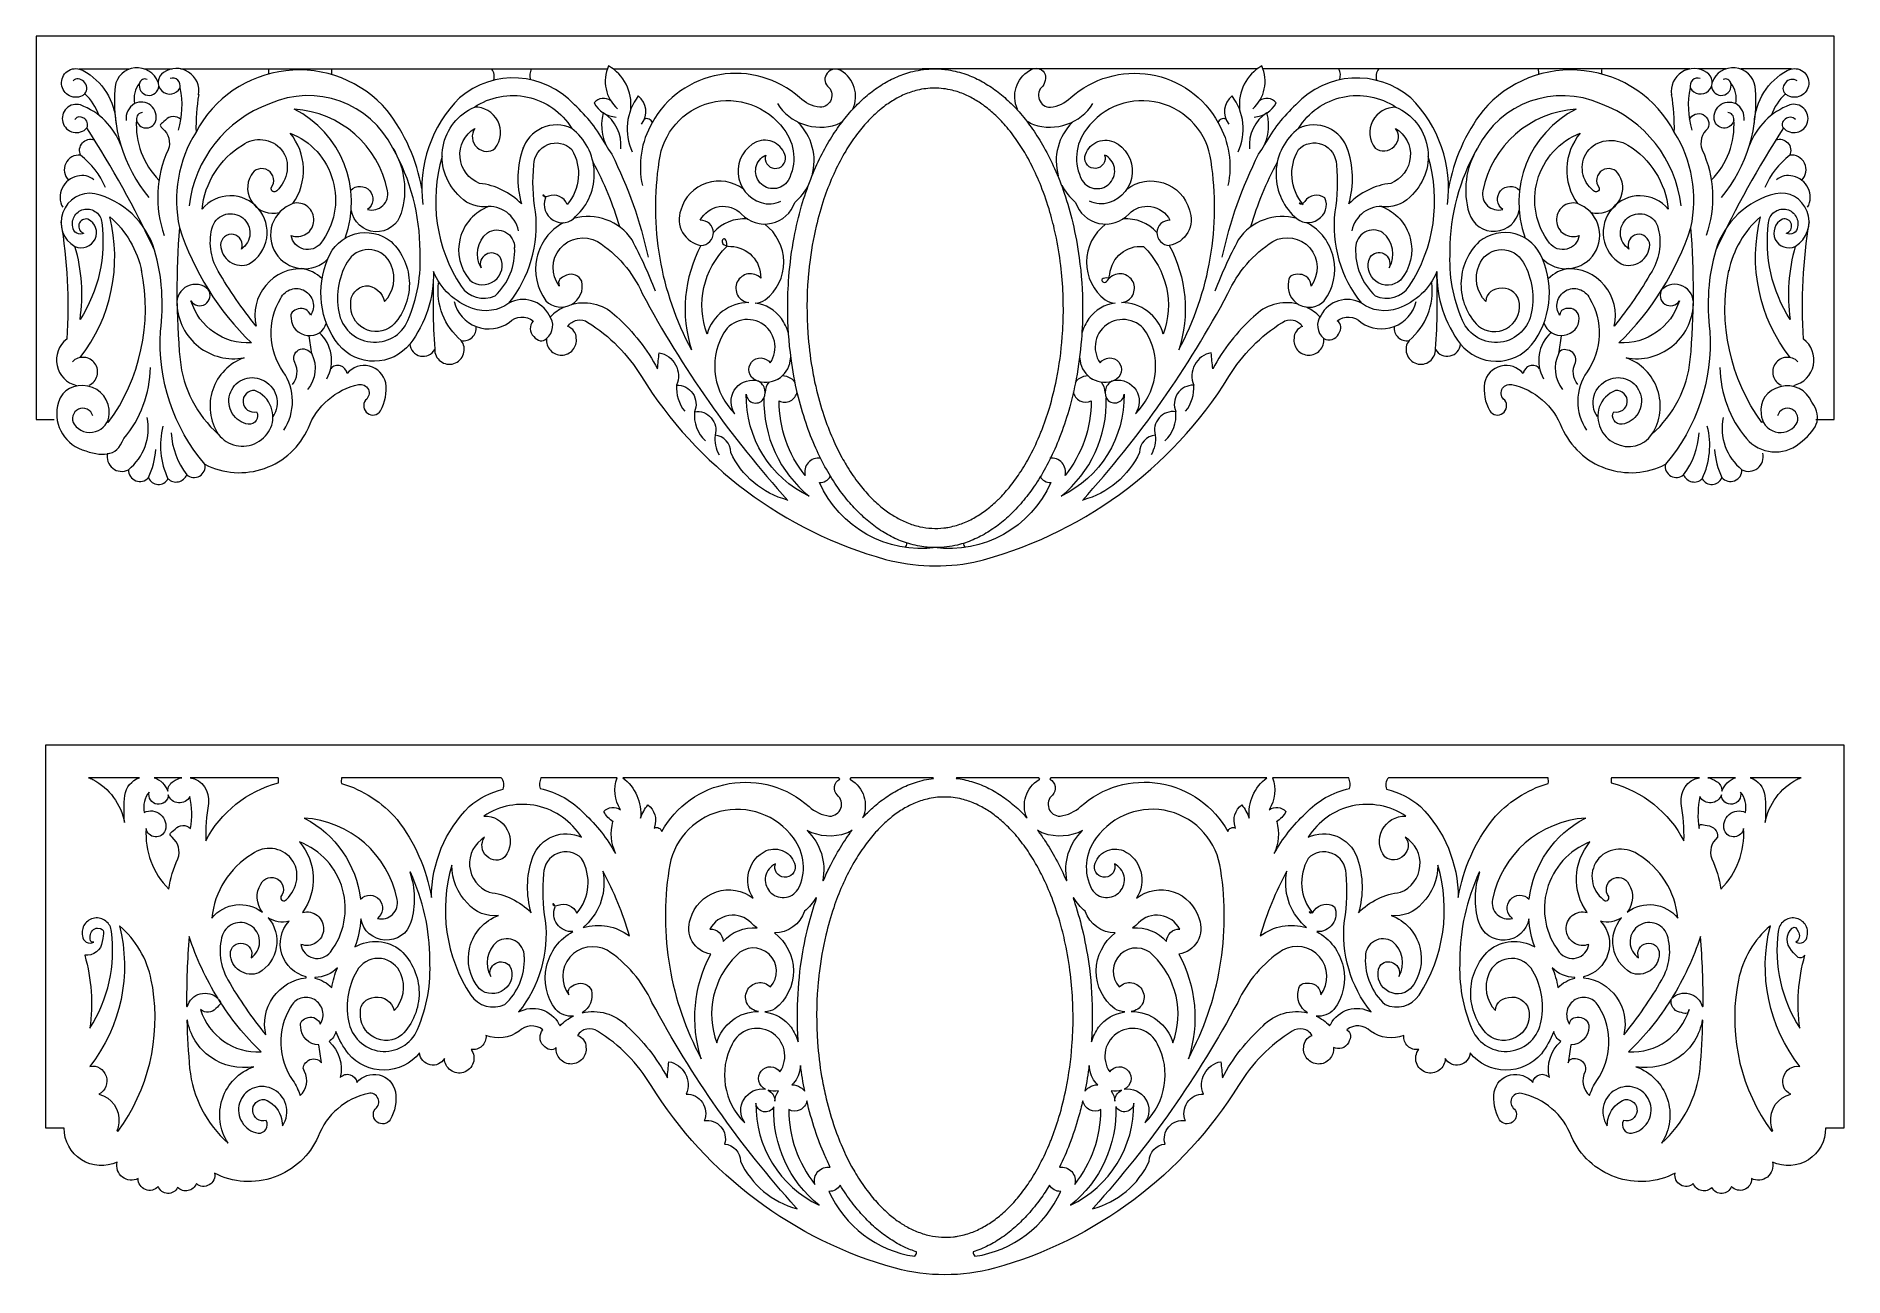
# Model space of a CAD drawing. Header units: millimetres. Extents: x 4607 to 4809, y 1593 to 1731.
import ezdxf

# ---------------------------------------------------------------- set-up
doc = ezdxf.new("R2010")
doc.units = ezdxf.units.MM
doc.header["$MEASUREMENT"] = 0
doc.layers.add('SITARA ALL', color=18, linetype='Continuous', true_color=0x000000)

msp = doc.modelspace()

# ---------------------------------------------------------------- linework, layer by layer
at = {"layer": 'SITARA ALL', "lineweight": 9}
for points, knots in [([(4805.42, 1688.33), (4805.42, 1688.33), (4807.45, 1688.33), (4807.45, 1688.33), (4807.45, 1688.33), (4807.45, 1730.98), (4807.45, 1730.98), (4807.45, 1730.98), (4607.45, 1730.98), (4607.45, 1730.98), (4607.45, 1730.98), (4607.45, 1688.33), (4607.45, 1688.33), (4607.45, 1688.33), (4609.47, 1688.33), (4609.47, 1688.33)], [0, 0, 0, 0, 0.166667, 0.166667, 0.166667, 0.333333, 0.333333, 0.333333, 0.5, 0.5, 0.5, 0.666667, 0.666667, 0.666667, 1, 1, 1, 1]), ([(4614.46, 1722.14), (4614.11, 1723.06), (4613.57, 1723.89), (4612.87, 1724.57), (4612.78, 1724.47), (4612.68, 1724.39), (4612.56, 1724.33), (4612.05, 1724.08), (4611.46, 1724.12), (4610.99, 1724.43), (4610.52, 1724.73), (4610.25, 1725.27), (4610.27, 1725.83), (4610.29, 1726.39), (4610.6, 1726.89), (4611.09, 1727.17), (4611.58, 1727.44), (4612.18, 1727.43), (4612.66, 1727.15), (4614.84, 1725.99), (4616.23, 1723.76), (4616.32, 1721.29)], [0, 0, 0, 0, 0.125, 0.125, 0.125, 0.25, 0.25, 0.25, 0.375, 0.375, 0.375, 0.5, 0.5, 0.5, 0.625, 0.625, 0.625, 0.75, 0.75, 0.75, 1, 1, 1, 1]), ([(4621.01, 1725.83), (4620.62, 1726.9), (4619.55, 1727.56), (4618.42, 1727.44), (4617.29, 1727.32), (4616.39, 1726.5), (4616.23, 1725.37), (4615.79, 1720.92), (4617.14, 1716.49), (4619.97, 1713.03)], [0, 0, 0, 0, 0.25, 0.25, 0.25, 0.5, 0.5, 0.5, 1, 1, 1, 1]), ([(4625.52, 1724.44), (4625.69, 1725.44), (4625.25, 1726.44), (4624.39, 1726.98), (4623.53, 1727.53), (4622.45, 1727.51), (4621.62, 1726.93), (4621.28, 1726.72), (4621.05, 1726.35), (4621.02, 1725.95), (4620.98, 1725.55), (4621.13, 1725.15), (4621.42, 1724.88), (4621.72, 1724.61), (4622.13, 1724.48), (4622.53, 1724.55), (4622.92, 1724.62), (4623.27, 1724.87), (4623.46, 1725.23), (4623.53, 1725.53), (4623.43, 1725.85), (4623.2, 1726.07), (4622.97, 1726.29), (4622.65, 1726.37), (4622.35, 1726.28)], [0, 0, 0, 0, 0.111111, 0.111111, 0.111111, 0.222222, 0.222222, 0.222222, 0.333333, 0.333333, 0.333333, 0.444444, 0.444444, 0.444444, 0.555556, 0.555556, 0.555556, 0.666667, 0.666667, 0.666667, 0.777778, 0.777778, 0.777778, 1, 1, 1, 1]), ([(4650.35, 1714.02), (4649.79, 1717.18), (4648.47, 1720.16), (4646.51, 1722.7), (4643.71, 1725.96), (4639.48, 1727.62), (4635.22, 1727.13), (4630.95, 1726.64), (4627.22, 1724.1), (4625.23, 1720.3)], [0, 0, 0, 0, 0.25, 0.25, 0.25, 0.5, 0.5, 0.5, 1, 1, 1, 1]), ([(4670.82, 1718.91), (4669.9, 1720.56), (4668.72, 1722.06), (4667.32, 1723.35), (4663.96, 1727), (4658.32, 1727.34), (4654.54, 1724.11), (4651.42, 1721), (4649.91, 1716.62), (4650.46, 1712.24)], [0, 0, 0, 0, 0.25, 0.25, 0.25, 0.5, 0.5, 0.5, 1, 1, 1, 1]), ([(4673.59, 1722.84), (4673.8, 1724.79), (4672.83, 1726.69), (4671.12, 1727.66), (4670.37, 1726.01), (4670.78, 1724.07), (4672.13, 1722.87)], [0, 0, 0, 0, 0.333333, 0.333333, 0.333333, 1, 1, 1, 1]), ([(4698.3, 1722.86), (4699.01, 1724.43), (4698.43, 1726.27), (4696.95, 1727.14), (4696.45, 1727.45), (4695.8, 1727.32), (4695.44, 1726.86), (4695.09, 1726.4), (4695.07, 1725.81), (4695.49, 1725.41), (4695.92, 1725.05), (4696.07, 1724.46), (4695.88, 1723.94), (4695.69, 1723.41), (4695.18, 1723.06), (4694.63, 1723.06), (4693.78, 1723.17), (4692.99, 1723.55), (4692.36, 1724.13), (4689.94, 1726.29), (4686.67, 1727.23), (4683.48, 1726.68), (4680.28, 1726.14), (4677.52, 1724.18), (4675.96, 1721.34), (4674.75, 1719.22), (4674.36, 1716.74), (4674.88, 1714.35)], [0, 0, 0, 0, 0.1, 0.1, 0.1, 0.2, 0.2, 0.2, 0.3, 0.3, 0.3, 0.4, 0.4, 0.4, 0.5, 0.5, 0.5, 0.6, 0.6, 0.6, 0.7, 0.7, 0.7, 0.8, 0.8, 0.8, 1, 1, 1, 1]), ([(4707.35, 1727.33), (4706.55, 1727.33), (4705.76, 1727.23), (4704.98, 1727.05), (4704.38, 1726.9), (4703.79, 1726.71), (4703.23, 1726.46), (4702.67, 1726.22), (4702.13, 1725.94), (4701.61, 1725.62), (4701.07, 1725.3), (4700.56, 1724.93), (4700.07, 1724.54), (4699.57, 1724.13), (4699.1, 1723.69), (4698.65, 1723.23), (4698.16, 1722.73), (4697.69, 1722.19), (4697.26, 1721.63), (4696.8, 1721.04), (4696.36, 1720.42), (4695.96, 1719.78), (4695.52, 1719.08), (4695.11, 1718.36), (4694.74, 1717.62), (4694.32, 1716.79), (4693.95, 1715.94), (4693.61, 1715.07), (4693.22, 1714.09), (4692.89, 1713.1), (4692.59, 1712.09), (4692.26, 1710.93), (4691.98, 1709.75), (4691.76, 1708.56), (4691.49, 1707.11), (4691.29, 1705.65), (4691.18, 1704.19), (4691.09, 1703.01), (4691.04, 1701.82), (4691.05, 1700.64), (4691.05, 1698.78), (4691.18, 1696.93), (4691.43, 1695.09), (4691.6, 1693.77), (4691.84, 1692.47), (4692.15, 1691.17), (4692.41, 1690.07), (4692.73, 1688.98), (4693.09, 1687.9), (4693.41, 1686.96), (4693.77, 1686.04), (4694.17, 1685.14), (4694.53, 1684.33), (4694.92, 1683.54), (4695.35, 1682.78), (4695.74, 1682.08), (4696.17, 1681.41), (4696.62, 1680.76), (4697.03, 1680.16), (4697.48, 1679.59), (4697.95, 1679.04), (4698.39, 1678.52), (4698.86, 1678.04), (4699.36, 1677.58), (4699.82, 1677.15), (4700.31, 1676.74), (4700.82, 1676.37), (4701.31, 1676.01), (4701.83, 1675.69), (4702.36, 1675.4), (4702.9, 1675.11), (4703.46, 1674.86), (4704.04, 1674.66), (4704.67, 1674.44), (4705.32, 1674.28), (4705.98, 1674.18), (4706.5, 1674.1), (4707.02, 1674.06), (4707.55, 1674.06), (4708.35, 1674.06), (4709.14, 1674.16), (4709.92, 1674.35), (4710.52, 1674.49), (4711.1, 1674.69), (4711.67, 1674.93), (4712.23, 1675.17), (4712.77, 1675.45), (4713.29, 1675.77), (4713.82, 1676.1), (4714.34, 1676.46), (4714.82, 1676.86), (4715.32, 1677.26), (4715.8, 1677.7), (4716.25, 1678.16), (4716.74, 1678.67), (4717.2, 1679.2), (4717.64, 1679.76), (4718.1, 1680.36), (4718.54, 1680.97), (4718.94, 1681.61), (4719.38, 1682.31), (4719.79, 1683.04), (4720.16, 1683.78), (4720.57, 1684.61), (4720.95, 1685.45), (4721.29, 1686.32), (4721.67, 1687.3), (4722.01, 1688.3), (4722.3, 1689.31), (4722.64, 1690.47), (4722.92, 1691.64), (4723.14, 1692.83), (4723.41, 1694.28), (4723.6, 1695.74), (4723.72, 1697.21), (4723.81, 1698.39), (4723.86, 1699.57), (4723.85, 1700.76), (4723.85, 1702.61), (4723.72, 1704.46), (4723.47, 1706.3), (4723.3, 1707.62), (4723.05, 1708.93), (4722.75, 1710.22), (4722.48, 1711.33), (4722.17, 1712.42), (4721.81, 1713.49), (4721.49, 1714.43), (4721.13, 1715.35), (4720.73, 1716.26), (4720.37, 1717.06), (4719.97, 1717.85), (4719.54, 1718.62), (4719.16, 1719.31), (4718.73, 1719.98), (4718.28, 1720.64), (4717.86, 1721.23), (4717.42, 1721.81), (4716.95, 1722.35), (4716.51, 1722.87), (4716.04, 1723.36), (4715.54, 1723.82), (4715.08, 1724.25), (4714.59, 1724.65), (4714.08, 1725.02), (4713.59, 1725.38), (4713.07, 1725.7), (4712.53, 1725.99), (4712, 1726.28), (4711.44, 1726.53), (4710.86, 1726.73), (4710.23, 1726.95), (4709.58, 1727.12), (4708.92, 1727.22), (4708.4, 1727.3), (4707.88, 1727.34), (4707.35, 1727.33)], [0, 0, 0, 0, 0.019231, 0.019231, 0.019231, 0.038462, 0.038462, 0.038462, 0.057692, 0.057692, 0.057692, 0.076923, 0.076923, 0.076923, 0.096154, 0.096154, 0.096154, 0.115385, 0.115385, 0.115385, 0.134615, 0.134615, 0.134615, 0.153846, 0.153846, 0.153846, 0.173077, 0.173077, 0.173077, 0.192308, 0.192308, 0.192308, 0.211538, 0.211538, 0.211538, 0.230769, 0.230769, 0.230769, 0.25, 0.25, 0.25, 0.269231, 0.269231, 0.269231, 0.288462, 0.288462, 0.288462, 0.307692, 0.307692, 0.307692, 0.326923, 0.326923, 0.326923, 0.346154, 0.346154, 0.346154, 0.365385, 0.365385, 0.365385, 0.384615, 0.384615, 0.384615, 0.403846, 0.403846, 0.403846, 0.423077, 0.423077, 0.423077, 0.442308, 0.442308, 0.442308, 0.461538, 0.461538, 0.461538, 0.480769, 0.480769, 0.480769, 0.5, 0.5, 0.5, 0.519231, 0.519231, 0.519231, 0.538462, 0.538462, 0.538462, 0.557692, 0.557692, 0.557692, 0.576923, 0.576923, 0.576923, 0.596154, 0.596154, 0.596154, 0.615385, 0.615385, 0.615385, 0.634615, 0.634615, 0.634615, 0.653846, 0.653846, 0.653846, 0.673077, 0.673077, 0.673077, 0.692308, 0.692308, 0.692308, 0.711538, 0.711538, 0.711538, 0.730769, 0.730769, 0.730769, 0.75, 0.75, 0.75, 0.769231, 0.769231, 0.769231, 0.788462, 0.788462, 0.788462, 0.807692, 0.807692, 0.807692, 0.826923, 0.826923, 0.826923, 0.846154, 0.846154, 0.846154, 0.865385, 0.865385, 0.865385, 0.884615, 0.884615, 0.884615, 0.903846, 0.903846, 0.903846, 0.923077, 0.923077, 0.923077, 0.942308, 0.942308, 0.942308, 0.961538, 0.961538, 0.961538, 0.980769, 0.980769, 0.980769, 1, 1, 1, 1]), ([(4716.6, 1722.86), (4715.89, 1724.42), (4716.47, 1726.27), (4717.95, 1727.14), (4718.39, 1727.51), (4719.04, 1727.49), (4719.46, 1727.09), (4719.88, 1726.69), (4719.76, 1725.87), (4719.41, 1725.41), (4718.98, 1725.04), (4718.83, 1724.45), (4719.03, 1723.93), (4719.22, 1723.4), (4719.71, 1723.05), (4720.27, 1723.06), (4721.12, 1723.17), (4721.91, 1723.55), (4722.54, 1724.13), (4724.95, 1726.29), (4728.21, 1727.24), (4731.4, 1726.7), (4734.59, 1726.16), (4737.38, 1724.17), (4738.94, 1721.34), (4740.15, 1719.22), (4740.53, 1716.74), (4740.02, 1714.35)], [0, 0, 0, 0, 0.1, 0.1, 0.1, 0.2, 0.2, 0.2, 0.3, 0.3, 0.3, 0.4, 0.4, 0.4, 0.5, 0.5, 0.5, 0.6, 0.6, 0.6, 0.7, 0.7, 0.7, 0.8, 0.8, 0.8, 1, 1, 1, 1]), ([(4742.77, 1722.87), (4744.12, 1724.07), (4744.53, 1726.01), (4743.78, 1727.66), (4742.07, 1726.69), (4741.1, 1724.79), (4741.31, 1722.84)], [0, 0, 0, 0, 0.333333, 0.333333, 0.333333, 1, 1, 1, 1]), ([(4764.44, 1712.24), (4764.99, 1716.62), (4763.48, 1721), (4760.35, 1724.11), (4756.58, 1727.33), (4750.94, 1727), (4747.58, 1723.35), (4746.18, 1722.06), (4745, 1720.56), (4744.08, 1718.91)], [0, 0, 0, 0, 0.25, 0.25, 0.25, 0.5, 0.5, 0.5, 1, 1, 1, 1]), ([(4789.67, 1720.3), (4787.67, 1724.1), (4783.91, 1726.66), (4779.65, 1727.13), (4775.38, 1727.61), (4771.17, 1725.97), (4768.39, 1722.7), (4766.42, 1720.16), (4765.11, 1717.18), (4764.55, 1714.02)], [0, 0, 0, 0, 0.25, 0.25, 0.25, 0.5, 0.5, 0.5, 1, 1, 1, 1]), ([(4792.55, 1726.28), (4792.25, 1726.37), (4791.92, 1726.29), (4791.69, 1726.07), (4791.47, 1725.85), (4791.37, 1725.53), (4791.44, 1725.23), (4791.63, 1724.87), (4791.98, 1724.62), (4792.37, 1724.55), (4792.77, 1724.49), (4793.18, 1724.61), (4793.47, 1724.88), (4793.77, 1725.16), (4793.92, 1725.55), (4793.88, 1725.95), (4793.84, 1726.36), (4793.62, 1726.72), (4793.28, 1726.93), (4792.44, 1727.51), (4791.34, 1727.52), (4790.49, 1726.97), (4789.64, 1726.42), (4789.2, 1725.44), (4789.37, 1724.44)], [0, 0, 0, 0, 0.111111, 0.111111, 0.111111, 0.222222, 0.222222, 0.222222, 0.333333, 0.333333, 0.333333, 0.444444, 0.444444, 0.444444, 0.555556, 0.555556, 0.555556, 0.666667, 0.666667, 0.666667, 0.777778, 0.777778, 0.777778, 1, 1, 1, 1]), ([(4794.93, 1713.03), (4797.76, 1716.49), (4799.11, 1720.92), (4798.67, 1725.37), (4798.49, 1726.49), (4797.57, 1727.35), (4796.43, 1727.45), (4795.3, 1727.55), (4794.26, 1726.91), (4793.89, 1725.83)], [0, 0, 0, 0, 0.25, 0.25, 0.25, 0.5, 0.5, 0.5, 1, 1, 1, 1]), ([(4798.57, 1721.29), (4798.67, 1723.76), (4800.06, 1725.99), (4802.24, 1727.15), (4802.72, 1727.43), (4803.32, 1727.44), (4803.81, 1727.17), (4804.3, 1726.9), (4804.61, 1726.39), (4804.63, 1725.83), (4804.65, 1725.27), (4804.38, 1724.74), (4803.91, 1724.43), (4803.44, 1724.12), (4802.84, 1724.08), (4802.34, 1724.33), (4802.22, 1724.39), (4802.11, 1724.47), (4802.02, 1724.57), (4801.32, 1723.89), (4800.78, 1723.06), (4800.44, 1722.14)], [0, 0, 0, 0, 0.125, 0.125, 0.125, 0.25, 0.25, 0.25, 0.375, 0.375, 0.375, 0.5, 0.5, 0.5, 0.625, 0.625, 0.625, 0.75, 0.75, 0.75, 1, 1, 1, 1]), ([(4612.87, 1724.57), (4613.2, 1724.98), (4613.14, 1725.57), (4612.75, 1725.92), (4612.35, 1726.26), (4611.91, 1726.37), (4611.55, 1725.99)], [0, 0, 0, 0, 0.333333, 0.333333, 0.333333, 1, 1, 1, 1]), ([(4619.78, 1726.16), (4619.62, 1726.23), (4619.43, 1726.23), (4619.27, 1726.15), (4619.1, 1726.06), (4618.99, 1725.91), (4618.95, 1725.74), (4618.44, 1725.11), (4618.23, 1724.28), (4618.39, 1723.47), (4617.74, 1723.07), (4617.38, 1722.34), (4617.45, 1721.58)], [0, 0, 0, 0, 0.2, 0.2, 0.2, 0.4, 0.4, 0.4, 0.6, 0.6, 0.6, 1, 1, 1, 1]), ([(4618.95, 1725.74), (4618.87, 1725.44), (4618.92, 1725.12), (4619.09, 1724.86), (4619.26, 1724.61), (4619.53, 1724.43), (4619.84, 1724.39), (4620.14, 1724.34), (4620.45, 1724.43), (4620.69, 1724.63), (4620.93, 1724.83), (4621.07, 1725.11), (4621.08, 1725.42)], [0, 0, 0, 0, 0.2, 0.2, 0.2, 0.4, 0.4, 0.4, 0.6, 0.6, 0.6, 1, 1, 1, 1]), ([(4647.13, 1718.51), (4644.6, 1723.56), (4638.56, 1725.74), (4633.4, 1723.45), (4628.52, 1721.64), (4625.07, 1717.26), (4624.46, 1712.1)], [0, 0, 0, 0, 0.333333, 0.333333, 0.333333, 1, 1, 1, 1]), ([(4790.44, 1712.1), (4789.82, 1717.26), (4786.38, 1721.65), (4781.5, 1723.45), (4776.33, 1725.73), (4770.29, 1723.56), (4767.77, 1718.51)], [0, 0, 0, 0, 0.333333, 0.333333, 0.333333, 1, 1, 1, 1]), ([(4793.78, 1714.95), (4795.56, 1716.72), (4796.47, 1719.17), (4796.29, 1721.67), (4796.21, 1721.18), (4795.81, 1720.8), (4795.32, 1720.75), (4794.82, 1720.7), (4794.35, 1721), (4794.17, 1721.47), (4793.97, 1722.11), (4794.17, 1722.8), (4794.68, 1723.24), (4795.18, 1723.68), (4795.91, 1723.77), (4796.51, 1723.47), (4796.67, 1724.28), (4796.46, 1725.11), (4795.95, 1725.74), (4795.91, 1725.91), (4795.79, 1726.06), (4795.63, 1726.15), (4795.47, 1726.23), (4795.28, 1726.23), (4795.12, 1726.16)], [0, 0, 0, 0, 0.111111, 0.111111, 0.111111, 0.222222, 0.222222, 0.222222, 0.333333, 0.333333, 0.333333, 0.444444, 0.444444, 0.444444, 0.555556, 0.555556, 0.555556, 0.666667, 0.666667, 0.666667, 0.777778, 0.777778, 0.777778, 1, 1, 1, 1]), ([(4793.82, 1725.42), (4793.83, 1725.11), (4793.97, 1724.83), (4794.21, 1724.63), (4794.45, 1724.43), (4794.76, 1724.34), (4795.06, 1724.39), (4795.37, 1724.43), (4795.64, 1724.61), (4795.81, 1724.87), (4795.97, 1725.12), (4796.03, 1725.44), (4795.95, 1725.74)], [0, 0, 0, 0, 0.2, 0.2, 0.2, 0.4, 0.4, 0.4, 0.6, 0.6, 0.6, 1, 1, 1, 1]), ([(4803.35, 1725.99), (4802.92, 1726.29), (4802.33, 1726.19), (4802.02, 1725.77), (4801.7, 1725.36), (4801.63, 1724.91), (4802.02, 1724.57)], [0, 0, 0, 0, 0.333333, 0.333333, 0.333333, 1, 1, 1, 1]), ([(4616.88, 1718.83), (4616.1, 1720.9), (4614.46, 1722.54), (4612.38, 1723.32), (4611.83, 1723.48), (4611.24, 1723.34), (4610.82, 1722.94), (4610.41, 1722.53), (4610.25, 1721.94), (4610.41, 1721.39), (4610.56, 1720.84), (4611.01, 1720.41), (4611.57, 1720.28), (4612.13, 1720.15), (4612.71, 1720.33), (4613.1, 1720.76)], [0, 0, 0, 0, 0.166667, 0.166667, 0.166667, 0.333333, 0.333333, 0.333333, 0.5, 0.5, 0.5, 0.666667, 0.666667, 0.666667, 1, 1, 1, 1]), ([(4619.29, 1722.48), (4619.09, 1722.47), (4618.9, 1722.38), (4618.77, 1722.22), (4618.64, 1722.07), (4618.58, 1721.87), (4618.61, 1721.67), (4618.7, 1721.18), (4619.1, 1720.8), (4619.6, 1720.76), (4620.1, 1720.72), (4620.56, 1721), (4620.73, 1721.47), (4620.92, 1722.11), (4620.72, 1722.81), (4620.21, 1723.24), (4619.7, 1723.68), (4618.99, 1723.77), (4618.39, 1723.47)], [0, 0, 0, 0, 0.142857, 0.142857, 0.142857, 0.285714, 0.285714, 0.285714, 0.428571, 0.428571, 0.428571, 0.571429, 0.571429, 0.571429, 0.714286, 0.714286, 0.714286, 1, 1, 1, 1]), ([(4625.53, 1724.47), (4625.3, 1723.09), (4625.2, 1721.7), (4625.23, 1720.3), (4623.25, 1717.14), (4622.59, 1713.33), (4623.39, 1709.68), (4624.97, 1704.81), (4627.71, 1700.4), (4631.39, 1696.84), (4628.34, 1696.66), (4625.56, 1698.6), (4624.67, 1701.53), (4624.83, 1701.26), (4625.09, 1701.07), (4625.39, 1701), (4625.69, 1700.93), (4626.01, 1700.98), (4626.27, 1701.15), (4626.53, 1701.32), (4626.72, 1701.59), (4626.78, 1701.89), (4626.84, 1702.2), (4626.78, 1702.51), (4626.6, 1702.77), (4625.98, 1703.38), (4625.05, 1703.53), (4624.27, 1703.15), (4623.49, 1702.78), (4623.02, 1701.97), (4623.12, 1701.1), (4623.2, 1699.28), (4624.07, 1697.58), (4625.5, 1696.44), (4626.94, 1695.31), (4628.78, 1694.85), (4630.57, 1695.18), (4628.93, 1694.59), (4627.64, 1693.27), (4627.09, 1691.62), (4626.53, 1689.96), (4626.76, 1688.15), (4627.71, 1686.68)], [0, 0, 0, 0, 0.066667, 0.066667, 0.066667, 0.133333, 0.133333, 0.133333, 0.2, 0.2, 0.2, 0.266667, 0.266667, 0.266667, 0.333333, 0.333333, 0.333333, 0.4, 0.4, 0.4, 0.466667, 0.466667, 0.466667, 0.533333, 0.533333, 0.533333, 0.6, 0.6, 0.6, 0.666667, 0.666667, 0.666667, 0.733333, 0.733333, 0.733333, 0.8, 0.8, 0.8, 0.866667, 0.866667, 0.866667, 1, 1, 1, 1]), ([(4661.64, 1718.59), (4660.91, 1716.57), (4660.84, 1714.38), (4661.43, 1712.31), (4660.19, 1713.59), (4658.54, 1714.39), (4656.78, 1714.59), (4655.56, 1715.06), (4654.71, 1716.18), (4654.6, 1717.48), (4654.48, 1718.78), (4655.13, 1720.04), (4656.25, 1720.71), (4655.78, 1720.05), (4655.89, 1719.13), (4656.5, 1718.59), (4657.11, 1718.06), (4657.92, 1717.97), (4658.52, 1718.52), (4659.18, 1719.39), (4659.29, 1720.57), (4658.79, 1721.54), (4658.28, 1722.51), (4657.28, 1723.11), (4656.19, 1723.07), (4657.93, 1724.23), (4660.06, 1724.64), (4662.11, 1724.2), (4664.15, 1723.75), (4665.93, 1722.49), (4667.03, 1720.71), (4665.99, 1721.21), (4664.79, 1721.23), (4663.73, 1720.76), (4662.68, 1720.3), (4661.88, 1719.41), (4661.55, 1718.31)], [0, 0, 0, 0, 0.076923, 0.076923, 0.076923, 0.153846, 0.153846, 0.153846, 0.230769, 0.230769, 0.230769, 0.307692, 0.307692, 0.307692, 0.384615, 0.384615, 0.384615, 0.461538, 0.461538, 0.461538, 0.538462, 0.538462, 0.538462, 0.615385, 0.615385, 0.615385, 0.692308, 0.692308, 0.692308, 0.769231, 0.769231, 0.769231, 0.846154, 0.846154, 0.846154, 1, 1, 1, 1]), ([(4671.37, 1723.78), (4670.79, 1724.2), (4669.98, 1724.11), (4669.52, 1723.57), (4670, 1722.64), (4670.93, 1722.03), (4671.97, 1721.97)], [0, 0, 0, 0, 0.333333, 0.333333, 0.333333, 1, 1, 1, 1]), ([(4674.8, 1721.19), (4675.56, 1722.16), (4675.39, 1723.56), (4674.42, 1724.32), (4673.06, 1722.53), (4672.81, 1720.14), (4673.76, 1718.1)], [0, 0, 0, 0, 0.333333, 0.333333, 0.333333, 1, 1, 1, 1]), ([(4686.13, 1713.93), (4684.97, 1714.83), (4683.43, 1715.1), (4682.03, 1714.63), (4680.63, 1714.17), (4679.56, 1713.05), (4679.16, 1711.63), (4678.85, 1710.81), (4678.92, 1709.89), (4679.35, 1709.13), (4679.79, 1708.36), (4680.54, 1707.83), (4681.4, 1707.68), (4679.49, 1704.12), (4679.11, 1699.92), (4680.35, 1696.07), (4676.91, 1702.48), (4675.65, 1709.85), (4676.76, 1717.05), (4677.13, 1720.18), (4679.38, 1722.77), (4682.43, 1723.57), (4685.48, 1724.37), (4688.74, 1723.18), (4690.61, 1720.63), (4691.89, 1718.99), (4692.08, 1716.74), (4691.1, 1714.9), (4690.76, 1714.38), (4690.2, 1714.05), (4689.59, 1714.01), (4688.98, 1713.96), (4688.37, 1714.21), (4687.96, 1714.67), (4687.56, 1715.14), (4687.39, 1715.76), (4687.52, 1716.37), (4687.64, 1716.97), (4688.04, 1717.48), (4688.6, 1717.75), (4688.49, 1717.42), (4688.54, 1717.05), (4688.73, 1716.76), (4688.92, 1716.47), (4689.24, 1716.29), (4689.59, 1716.26), (4689.93, 1716.23), (4690.28, 1716.36), (4690.51, 1716.62), (4690.75, 1716.88), (4690.86, 1717.22), (4690.8, 1717.57), (4690.64, 1718.25), (4690.19, 1718.82), (4689.57, 1719.14), (4688.95, 1719.46), (4688.23, 1719.49), (4687.58, 1719.22), (4686.23, 1718.57), (4685.42, 1717.15), (4685.54, 1715.66), (4685.66, 1714.16), (4686.66, 1712.9), (4688.09, 1712.46), (4688.81, 1712.2), (4689.6, 1712.26), (4690.27, 1712.63)], [0, 0, 0, 0, 0.043478, 0.043478, 0.043478, 0.086957, 0.086957, 0.086957, 0.130435, 0.130435, 0.130435, 0.173913, 0.173913, 0.173913, 0.217391, 0.217391, 0.217391, 0.26087, 0.26087, 0.26087, 0.304348, 0.304348, 0.304348, 0.347826, 0.347826, 0.347826, 0.391304, 0.391304, 0.391304, 0.434783, 0.434783, 0.434783, 0.478261, 0.478261, 0.478261, 0.521739, 0.521739, 0.521739, 0.565217, 0.565217, 0.565217, 0.608696, 0.608696, 0.608696, 0.652174, 0.652174, 0.652174, 0.695652, 0.695652, 0.695652, 0.73913, 0.73913, 0.73913, 0.782609, 0.782609, 0.782609, 0.826087, 0.826087, 0.826087, 0.869565, 0.869565, 0.869565, 0.913043, 0.913043, 0.913043, 1, 1, 1, 1]), ([(4689.9, 1723.48), (4691.3, 1721.26), (4694.03, 1720.3), (4696.51, 1721.15), (4696.73, 1721.24), (4696.95, 1721.35), (4697.15, 1721.49)], [0, 0, 0, 0, 0.333333, 0.333333, 0.333333, 1, 1, 1, 1]), ([(4707.36, 1725.19), (4708.03, 1725.19), (4708.7, 1725.11), (4709.35, 1724.95), (4709.84, 1724.83), (4710.31, 1724.67), (4710.76, 1724.47), (4711.04, 1724.35), (4711.3, 1724.22), (4711.56, 1724.08), (4711.98, 1723.85), (4712.39, 1723.6), (4712.78, 1723.32), (4713.21, 1723), (4713.63, 1722.66), (4714.03, 1722.29), (4714.47, 1721.89), (4714.89, 1721.45), (4715.29, 1721), (4715.74, 1720.48), (4716.16, 1719.93), (4716.55, 1719.37), (4716.75, 1719.08), (4716.94, 1718.79), (4717.13, 1718.49), (4717.51, 1717.87), (4717.87, 1717.24), (4718.19, 1716.59), (4718.57, 1715.84), (4718.92, 1715.07), (4719.23, 1714.28), (4719.61, 1713.33), (4719.94, 1712.37), (4720.22, 1711.39), (4720.46, 1710.57), (4720.67, 1709.75), (4720.84, 1708.93), (4721.09, 1707.78), (4721.28, 1706.62), (4721.42, 1705.46), (4721.67, 1703.33), (4721.76, 1701.18), (4721.68, 1699.04), (4721.66, 1698.53), (4721.63, 1698.01), (4721.59, 1697.5), (4721.47, 1695.91), (4721.26, 1694.33), (4720.94, 1692.77), (4720.73, 1691.69), (4720.46, 1690.62), (4720.15, 1689.57), (4719.89, 1688.7), (4719.59, 1687.85), (4719.26, 1687.01), (4719.23, 1686.94), (4719.2, 1686.87), (4719.18, 1686.8), (4718.83, 1685.95), (4718.45, 1685.12), (4718.02, 1684.32), (4717.66, 1683.63), (4717.27, 1682.97), (4716.84, 1682.33), (4716.48, 1681.78), (4716.09, 1681.24), (4715.67, 1680.73), (4715.31, 1680.29), (4714.92, 1679.86), (4714.52, 1679.46), (4714.44, 1679.38), (4714.36, 1679.31), (4714.29, 1679.24), (4713.89, 1678.86), (4713.48, 1678.51), (4713.04, 1678.19), (4712.63, 1677.88), (4712.19, 1677.6), (4711.74, 1677.35), (4711.3, 1677.1), (4710.84, 1676.89), (4710.37, 1676.72), (4709.88, 1676.54), (4709.37, 1676.4), (4708.85, 1676.31), (4708.7, 1676.29), (4708.55, 1676.27), (4708.41, 1676.25), (4707.52, 1676.15), (4706.62, 1676.2), (4705.75, 1676.39), (4705.25, 1676.5), (4704.77, 1676.66), (4704.3, 1676.85), (4703.86, 1677.03), (4703.43, 1677.25), (4703.02, 1677.49), (4702.83, 1677.6), (4702.65, 1677.71), (4702.47, 1677.83), (4702.05, 1678.11), (4701.65, 1678.41), (4701.27, 1678.74), (4700.84, 1679.11), (4700.43, 1679.5), (4700.05, 1679.91), (4699.61, 1680.39), (4699.19, 1680.88), (4698.8, 1681.4), (4698.35, 1681.99), (4697.94, 1682.61), (4697.55, 1683.26), (4697.39, 1683.53), (4697.23, 1683.81), (4697.07, 1684.09), (4696.7, 1684.77), (4696.36, 1685.47), (4696.05, 1686.19), (4695.69, 1687.02), (4695.36, 1687.88), (4695.07, 1688.75), (4694.71, 1689.82), (4694.41, 1690.91), (4694.16, 1692.01), (4694, 1692.69), (4693.86, 1693.38), (4693.75, 1694.08), (4693.53, 1695.35), (4693.38, 1696.63), (4693.29, 1697.92), (4693.15, 1699.96), (4693.16, 1702), (4693.32, 1704.04), (4693.36, 1704.55), (4693.41, 1705.06), (4693.47, 1705.56), (4693.64, 1707), (4693.89, 1708.42), (4694.22, 1709.83), (4694.46, 1710.85), (4694.75, 1711.87), (4695.08, 1712.87), (4695.36, 1713.69), (4695.67, 1714.51), (4696.02, 1715.31), (4696.12, 1715.52), (4696.21, 1715.74), (4696.31, 1715.95), (4696.67, 1716.71), (4697.06, 1717.46), (4697.5, 1718.19), (4697.87, 1718.81), (4698.27, 1719.41), (4698.7, 1719.99), (4699.08, 1720.49), (4699.48, 1720.98), (4699.91, 1721.44), (4700.27, 1721.84), (4700.67, 1722.22), (4701.08, 1722.58), (4701.2, 1722.69), (4701.32, 1722.79), (4701.45, 1722.89), (4701.84, 1723.21), (4702.26, 1723.51), (4702.69, 1723.77), (4703.11, 1724.04), (4703.55, 1724.27), (4704, 1724.47), (4704.48, 1724.67), (4704.97, 1724.84), (4705.48, 1724.96), (4706.09, 1725.11), (4706.72, 1725.19), (4707.36, 1725.19)], [0, 0, 0, 0, 0.017241, 0.017241, 0.017241, 0.034483, 0.034483, 0.034483, 0.051724, 0.051724, 0.051724, 0.068966, 0.068966, 0.068966, 0.086207, 0.086207, 0.086207, 0.103448, 0.103448, 0.103448, 0.12069, 0.12069, 0.12069, 0.137931, 0.137931, 0.137931, 0.155172, 0.155172, 0.155172, 0.172414, 0.172414, 0.172414, 0.189655, 0.189655, 0.189655, 0.206897, 0.206897, 0.206897, 0.224138, 0.224138, 0.224138, 0.241379, 0.241379, 0.241379, 0.258621, 0.258621, 0.258621, 0.275862, 0.275862, 0.275862, 0.293103, 0.293103, 0.293103, 0.310345, 0.310345, 0.310345, 0.327586, 0.327586, 0.327586, 0.344828, 0.344828, 0.344828, 0.362069, 0.362069, 0.362069, 0.37931, 0.37931, 0.37931, 0.396552, 0.396552, 0.396552, 0.413793, 0.413793, 0.413793, 0.431034, 0.431034, 0.431034, 0.448276, 0.448276, 0.448276, 0.465517, 0.465517, 0.465517, 0.482759, 0.482759, 0.482759, 0.5, 0.5, 0.5, 0.517241, 0.517241, 0.517241, 0.534483, 0.534483, 0.534483, 0.551724, 0.551724, 0.551724, 0.568966, 0.568966, 0.568966, 0.586207, 0.586207, 0.586207, 0.603448, 0.603448, 0.603448, 0.62069, 0.62069, 0.62069, 0.637931, 0.637931, 0.637931, 0.655172, 0.655172, 0.655172, 0.672414, 0.672414, 0.672414, 0.689655, 0.689655, 0.689655, 0.706897, 0.706897, 0.706897, 0.724138, 0.724138, 0.724138, 0.741379, 0.741379, 0.741379, 0.758621, 0.758621, 0.758621, 0.775862, 0.775862, 0.775862, 0.793103, 0.793103, 0.793103, 0.810345, 0.810345, 0.810345, 0.827586, 0.827586, 0.827586, 0.844828, 0.844828, 0.844828, 0.862069, 0.862069, 0.862069, 0.87931, 0.87931, 0.87931, 0.896552, 0.896552, 0.896552, 0.913793, 0.913793, 0.913793, 0.931034, 0.931034, 0.931034, 0.948276, 0.948276, 0.948276, 0.965517, 0.965517, 0.965517, 0.982759, 0.982759, 0.982759, 1, 1, 1, 1]), ([(4717.75, 1721.49), (4717.95, 1721.35), (4718.16, 1721.24), (4718.39, 1721.15), (4720.87, 1720.3), (4723.6, 1721.26), (4725, 1723.48)], [0, 0, 0, 0, 0.333333, 0.333333, 0.333333, 1, 1, 1, 1]), ([(4728.77, 1713.93), (4729.93, 1714.84), (4731.46, 1715.1), (4732.86, 1714.64), (4734.26, 1714.19), (4735.34, 1713.05), (4735.73, 1711.63), (4736.05, 1710.81), (4735.98, 1709.9), (4735.55, 1709.13), (4735.12, 1708.37), (4734.36, 1707.84), (4733.49, 1707.68), (4735.41, 1704.12), (4735.79, 1699.92), (4734.55, 1696.07), (4737.99, 1702.49), (4739.25, 1709.85), (4738.14, 1717.05), (4737.74, 1720.19), (4735.47, 1722.76), (4732.4, 1723.54), (4729.33, 1724.32), (4726.14, 1723.2), (4724.29, 1720.63), (4723.01, 1718.98), (4722.82, 1716.74), (4723.8, 1714.9), (4724.14, 1714.38), (4724.7, 1714.05), (4725.31, 1714.01), (4725.93, 1713.96), (4726.53, 1714.21), (4726.93, 1714.67), (4727.34, 1715.14), (4727.51, 1715.77), (4727.38, 1716.37), (4727.25, 1716.98), (4726.86, 1717.49), (4726.3, 1717.75), (4726.41, 1717.42), (4726.36, 1717.06), (4726.17, 1716.76), (4725.98, 1716.47), (4725.66, 1716.29), (4725.31, 1716.26), (4724.96, 1716.23), (4724.62, 1716.36), (4724.39, 1716.62), (4724.15, 1716.87), (4724.04, 1717.23), (4724.1, 1717.57), (4724.25, 1718.25), (4724.7, 1718.82), (4725.32, 1719.14), (4725.94, 1719.46), (4726.67, 1719.49), (4727.32, 1719.22), (4728.67, 1718.58), (4729.48, 1717.17), (4729.38, 1715.68), (4729.27, 1714.19), (4728.23, 1712.91), (4726.8, 1712.46), (4726.09, 1712.2), (4725.29, 1712.26), (4724.63, 1712.63)], [0, 0, 0, 0, 0.043478, 0.043478, 0.043478, 0.086957, 0.086957, 0.086957, 0.130435, 0.130435, 0.130435, 0.173913, 0.173913, 0.173913, 0.217391, 0.217391, 0.217391, 0.26087, 0.26087, 0.26087, 0.304348, 0.304348, 0.304348, 0.347826, 0.347826, 0.347826, 0.391304, 0.391304, 0.391304, 0.434783, 0.434783, 0.434783, 0.478261, 0.478261, 0.478261, 0.521739, 0.521739, 0.521739, 0.565217, 0.565217, 0.565217, 0.608696, 0.608696, 0.608696, 0.652174, 0.652174, 0.652174, 0.695652, 0.695652, 0.695652, 0.73913, 0.73913, 0.73913, 0.782609, 0.782609, 0.782609, 0.826087, 0.826087, 0.826087, 0.869565, 0.869565, 0.869565, 0.913043, 0.913043, 0.913043, 1, 1, 1, 1]), ([(4741.14, 1718.1), (4742.09, 1720.14), (4741.84, 1722.53), (4740.48, 1724.32), (4739.51, 1723.56), (4739.34, 1722.16), (4740.1, 1721.19)], [0, 0, 0, 0, 0.333333, 0.333333, 0.333333, 1, 1, 1, 1]), ([(4742.92, 1721.97), (4743.97, 1722.03), (4744.9, 1722.64), (4745.38, 1723.57), (4744.91, 1724.11), (4744.11, 1724.2), (4743.53, 1723.78)], [0, 0, 0, 0, 0.333333, 0.333333, 0.333333, 1, 1, 1, 1]), ([(4753.35, 1718.31), (4753.01, 1719.41), (4752.21, 1720.31), (4751.16, 1720.77), (4750.1, 1721.23), (4748.9, 1721.21), (4747.87, 1720.71), (4748.96, 1722.49), (4750.74, 1723.75), (4752.78, 1724.19), (4754.82, 1724.64), (4756.97, 1724.23), (4758.71, 1723.07), (4757.62, 1723.1), (4756.6, 1722.5), (4756.11, 1721.53), (4755.61, 1720.55), (4755.71, 1719.39), (4756.38, 1718.52), (4757.03, 1718.03), (4757.94, 1718.1), (4758.5, 1718.69), (4759.07, 1719.29), (4759.18, 1720.09), (4758.65, 1720.71), (4759.77, 1720.04), (4760.41, 1718.8), (4760.3, 1717.5), (4760.19, 1716.2), (4759.34, 1715.07), (4758.12, 1714.59), (4756.35, 1714.39), (4754.71, 1713.59), (4753.47, 1712.31), (4754.06, 1714.38), (4753.99, 1716.57), (4753.25, 1718.59)], [0, 0, 0, 0, 0.076923, 0.076923, 0.076923, 0.153846, 0.153846, 0.153846, 0.230769, 0.230769, 0.230769, 0.307692, 0.307692, 0.307692, 0.384615, 0.384615, 0.384615, 0.461538, 0.461538, 0.461538, 0.538462, 0.538462, 0.538462, 0.615385, 0.615385, 0.615385, 0.692308, 0.692308, 0.692308, 0.769231, 0.769231, 0.769231, 0.846154, 0.846154, 0.846154, 1, 1, 1, 1]), ([(4787.18, 1686.68), (4788.14, 1688.15), (4788.36, 1689.97), (4787.81, 1691.63), (4787.25, 1693.28), (4785.97, 1694.59), (4784.32, 1695.18), (4786.12, 1694.85), (4787.97, 1695.31), (4789.4, 1696.45), (4790.83, 1697.59), (4791.7, 1699.28), (4791.78, 1701.1), (4791.87, 1701.97), (4791.4, 1702.79), (4790.61, 1703.16), (4789.83, 1703.53), (4788.91, 1703.38), (4788.29, 1702.77), (4788.12, 1702.51), (4788.06, 1702.19), (4788.12, 1701.89), (4788.18, 1701.59), (4788.36, 1701.32), (4788.63, 1701.15), (4788.89, 1700.98), (4789.21, 1700.93), (4789.51, 1701), (4789.81, 1701.07), (4790.07, 1701.26), (4790.23, 1701.53), (4789.34, 1698.6), (4786.56, 1696.66), (4783.51, 1696.84), (4787.18, 1700.4), (4789.93, 1704.81), (4791.51, 1709.68), (4792.31, 1713.33), (4791.65, 1717.14), (4789.67, 1720.3), (4789.7, 1721.7), (4789.6, 1723.09), (4789.37, 1724.47)], [0, 0, 0, 0, 0.066667, 0.066667, 0.066667, 0.133333, 0.133333, 0.133333, 0.2, 0.2, 0.2, 0.266667, 0.266667, 0.266667, 0.333333, 0.333333, 0.333333, 0.4, 0.4, 0.4, 0.466667, 0.466667, 0.466667, 0.533333, 0.533333, 0.533333, 0.6, 0.6, 0.6, 0.666667, 0.666667, 0.666667, 0.733333, 0.733333, 0.733333, 0.8, 0.8, 0.8, 0.866667, 0.866667, 0.866667, 1, 1, 1, 1]), ([(4801.8, 1720.76), (4802.19, 1720.34), (4802.77, 1720.15), (4803.33, 1720.28), (4803.89, 1720.41), (4804.34, 1720.83), (4804.49, 1721.39), (4804.64, 1721.94), (4804.48, 1722.54), (4804.07, 1722.94), (4803.66, 1723.34), (4803.06, 1723.49), (4802.51, 1723.32), (4800.44, 1722.54), (4798.8, 1720.9), (4798.02, 1718.83)], [0, 0, 0, 0, 0.166667, 0.166667, 0.166667, 0.333333, 0.333333, 0.333333, 0.5, 0.5, 0.5, 0.666667, 0.666667, 0.666667, 1, 1, 1, 1]), ([(4626.22, 1683.33), (4622.71, 1687.43), (4620.94, 1692.74), (4621.27, 1698.13), (4621.68, 1701.15), (4621.46, 1704.23), (4620.62, 1707.17), (4618.4, 1711.86), (4615.89, 1716.4), (4613.1, 1720.76), (4613.29, 1721.16), (4613.13, 1721.64), (4612.75, 1721.85), (4612.36, 1722.06), (4611.99, 1722.08), (4611.76, 1721.71)], [0, 0, 0, 0, 0.166667, 0.166667, 0.166667, 0.333333, 0.333333, 0.333333, 0.5, 0.5, 0.5, 0.666667, 0.666667, 0.666667, 1, 1, 1, 1]), ([(4623.56, 1721.7), (4623.06, 1722.16), (4622.28, 1722.13), (4621.82, 1721.63), (4621.36, 1721.14), (4621, 1721.18), (4621.49, 1720.71), (4622.2, 1720.14), (4622.46, 1719.17), (4622.13, 1718.32), (4620.75, 1715.33), (4620.59, 1711.91), (4621.69, 1708.8)], [0, 0, 0, 0, 0.2, 0.2, 0.2, 0.4, 0.4, 0.4, 0.6, 0.6, 0.6, 1, 1, 1, 1]), ([(4642.45, 1713.83), (4642.72, 1714.12), (4643.11, 1714.27), (4643.51, 1714.26), (4643.91, 1714.25), (4644.29, 1714.07), (4644.55, 1713.77), (4644.81, 1713.47), (4644.94, 1713.08), (4644.89, 1712.68), (4644.85, 1712.28), (4644.64, 1711.92), (4644.32, 1711.68), (4644.92, 1711.52), (4645.56, 1711.69), (4646.01, 1712.12), (4646.46, 1712.55), (4646.66, 1713.17), (4646.53, 1713.78), (4645.52, 1718.8), (4641.28, 1722.52), (4636.17, 1722.85)], [0, 0, 0, 0, 0.125, 0.125, 0.125, 0.25, 0.25, 0.25, 0.375, 0.375, 0.375, 0.5, 0.5, 0.5, 0.625, 0.625, 0.625, 0.75, 0.75, 0.75, 1, 1, 1, 1]), ([(4661.11, 1709.32), (4660.76, 1711.03), (4659.16, 1712.19), (4657.42, 1711.99), (4656.24, 1711.94), (4655.09, 1712.45), (4654.34, 1713.37), (4652.95, 1714.77), (4652.34, 1716.76), (4652.71, 1718.7), (4653.07, 1720.64), (4654.38, 1722.28), (4656.19, 1723.07)], [0, 0, 0, 0, 0.2, 0.2, 0.2, 0.4, 0.4, 0.4, 0.6, 0.6, 0.6, 1, 1, 1, 1]), ([(4672.47, 1718.43), (4672.64, 1720.03), (4671.89, 1721.59), (4670.53, 1722.45), (4670.1, 1720.85), (4670.45, 1719.14), (4671.47, 1717.84), (4673.29, 1714.21), (4674.65, 1710.36), (4675.52, 1706.38)], [0, 0, 0, 0, 0.25, 0.25, 0.25, 0.5, 0.5, 0.5, 1, 1, 1, 1]), ([(4675.96, 1721.34), (4675.92, 1721.51), (4675.8, 1721.66), (4675.63, 1721.74), (4675.47, 1721.82), (4675.28, 1721.82), (4675.12, 1721.74)], [0, 0, 0, 0, 0.333333, 0.333333, 0.333333, 1, 1, 1, 1]), ([(4739.78, 1721.74), (4739.62, 1721.82), (4739.43, 1721.82), (4739.26, 1721.74), (4739.1, 1721.66), (4738.98, 1721.51), (4738.94, 1721.34)], [0, 0, 0, 0, 0.333333, 0.333333, 0.333333, 1, 1, 1, 1]), ([(4739.38, 1706.38), (4740.25, 1710.36), (4741.61, 1714.21), (4743.43, 1717.84), (4744.45, 1719.14), (4744.8, 1720.85), (4744.36, 1722.45), (4743.01, 1721.59), (4742.25, 1720.03), (4742.43, 1718.43)], [0, 0, 0, 0, 0.25, 0.25, 0.25, 0.5, 0.5, 0.5, 1, 1, 1, 1]), ([(4758.71, 1723.07), (4760.52, 1722.28), (4761.82, 1720.65), (4762.19, 1718.71), (4762.56, 1716.78), (4761.94, 1714.77), (4760.56, 1713.37), (4759.8, 1712.45), (4758.66, 1711.94), (4757.47, 1711.99), (4755.74, 1712.19), (4754.14, 1711.03), (4753.78, 1709.32)], [0, 0, 0, 0, 0.2, 0.2, 0.2, 0.4, 0.4, 0.4, 0.6, 0.6, 0.6, 1, 1, 1, 1]), ([(4778.73, 1722.85), (4773.62, 1722.52), (4769.37, 1718.8), (4768.37, 1713.78), (4768.24, 1713.17), (4768.44, 1712.54), (4768.89, 1712.11), (4769.34, 1711.68), (4769.98, 1711.52), (4770.58, 1711.68), (4770.26, 1711.92), (4770.05, 1712.28), (4770, 1712.68), (4769.96, 1713.07), (4770.09, 1713.47), (4770.35, 1713.77), (4770.61, 1714.07), (4770.99, 1714.25), (4771.39, 1714.26), (4771.79, 1714.27), (4772.17, 1714.12), (4772.45, 1713.83)], [0, 0, 0, 0, 0.125, 0.125, 0.125, 0.25, 0.25, 0.25, 0.375, 0.375, 0.375, 0.5, 0.5, 0.5, 0.625, 0.625, 0.625, 0.75, 0.75, 0.75, 1, 1, 1, 1]), ([(4803.14, 1721.71), (4802.83, 1722.02), (4802.33, 1722.03), (4802, 1721.74), (4801.67, 1721.45), (4801.53, 1721.11), (4801.8, 1720.76), (4799.01, 1716.4), (4796.5, 1711.86), (4794.28, 1707.17), (4793.44, 1704.23), (4793.22, 1701.15), (4793.63, 1698.13), (4793.96, 1692.74), (4792.19, 1687.43), (4788.68, 1683.33), (4788.58, 1682.81), (4788.82, 1682.28), (4789.28, 1682.02), (4789.74, 1681.76), (4790.31, 1681.81), (4790.7, 1682.17), (4790.86, 1681.77), (4791.21, 1681.48), (4791.63, 1681.39), (4792.05, 1681.3), (4792.48, 1681.43), (4792.78, 1681.73), (4793, 1681.31), (4793.44, 1681.05), (4793.91, 1681.08), (4794.38, 1681.11), (4794.79, 1681.41), (4794.95, 1681.85), (4795.31, 1681.45), (4795.88, 1681.31), (4796.38, 1681.51), (4796.88, 1681.71), (4797.21, 1682.19), (4797.19, 1682.73), (4797.76, 1682.43), (4798.45, 1682.5), (4798.95, 1682.9), (4799.45, 1683.3), (4799.67, 1683.95), (4799.5, 1684.57)], [0, 0, 0, 0, 0.0625, 0.0625, 0.0625, 0.125, 0.125, 0.125, 0.1875, 0.1875, 0.1875, 0.25, 0.25, 0.25, 0.3125, 0.3125, 0.3125, 0.375, 0.375, 0.375, 0.4375, 0.4375, 0.4375, 0.5, 0.5, 0.5, 0.5625, 0.5625, 0.5625, 0.625, 0.625, 0.625, 0.6875, 0.6875, 0.6875, 0.75, 0.75, 0.75, 0.8125, 0.8125, 0.8125, 0.875, 0.875, 0.875, 1, 1, 1, 1]), ([(4791.34, 1721.7), (4791.61, 1722.27), (4792.29, 1722.51), (4792.86, 1722.24), (4793.43, 1721.98), (4793.67, 1721.28), (4793.41, 1720.71), (4792.7, 1720.14), (4792.44, 1719.17), (4792.77, 1718.32), (4794.15, 1715.33), (4794.31, 1711.91), (4793.2, 1708.8)], [0, 0, 0, 0, 0.2, 0.2, 0.2, 0.4, 0.4, 0.4, 0.6, 0.6, 0.6, 1, 1, 1, 1]), ([(4796.29, 1721.67), (4796.31, 1721.87), (4796.25, 1722.07), (4796.12, 1722.22), (4795.99, 1722.38), (4795.81, 1722.47), (4795.61, 1722.48)], [0, 0, 0, 0, 0.333333, 0.333333, 0.333333, 1, 1, 1, 1]), ([(4615.16, 1714.14), (4614.55, 1715.54), (4613.6, 1716.78), (4612.4, 1717.73), (4612.18, 1718.18), (4612.26, 1718.72), (4612.59, 1719.09), (4612.93, 1719.47), (4613.46, 1719.6), (4613.94, 1719.43)], [0, 0, 0, 0, 0.25, 0.25, 0.25, 0.5, 0.5, 0.5, 1, 1, 1, 1]), ([(4637.25, 1705.1), (4635.62, 1705.19), (4634.03, 1704.49), (4632.98, 1703.23), (4631.94, 1701.97), (4631.54, 1700.3), (4631.93, 1698.71), (4630.35, 1700.63), (4628.93, 1702.68), (4627.7, 1704.84), (4626.8, 1706.35), (4626.58, 1708.17), (4627.09, 1709.85), (4627.34, 1710.49), (4627.87, 1710.97), (4628.53, 1711.15), (4629.19, 1711.32), (4629.9, 1711.17), (4630.43, 1710.75), (4630.96, 1710.32), (4631.26, 1709.67), (4631.23, 1708.98), (4631.2, 1708.3), (4630.85, 1707.67), (4630.28, 1707.29), (4630.41, 1707.62), (4630.38, 1707.99), (4630.21, 1708.31), (4630.04, 1708.62), (4629.74, 1708.84), (4629.4, 1708.9), (4629.05, 1708.97), (4628.69, 1708.88), (4628.41, 1708.66), (4628.14, 1708.43), (4627.98, 1708.1), (4627.97, 1707.75), (4627.99, 1706.99), (4628.37, 1706.28), (4629.01, 1705.86), (4629.65, 1705.44), (4630.44, 1705.35), (4631.15, 1705.63), (4632.19, 1706.25), (4632.89, 1707.3), (4633.09, 1708.49), (4633.28, 1709.68), (4632.94, 1710.88), (4632.15, 1711.8), (4631.37, 1712.71), (4630.22, 1713.23), (4629.01, 1713.21), (4627.81, 1713.2), (4626.67, 1712.65), (4625.91, 1711.72), (4626.2, 1714.67), (4627.86, 1717.31), (4630.39, 1718.84), (4631.75, 1719.86), (4633.67, 1719.63), (4634.75, 1718.32), (4635.83, 1717.01), (4635.47, 1714.91), (4634.21, 1713.78), (4634.11, 1713.65), (4633.92, 1713.6), (4633.77, 1713.68), (4633.62, 1713.75), (4633.55, 1713.94), (4633.6, 1714.1), (4633.82, 1714.4), (4633.92, 1714.78), (4633.85, 1715.15), (4633.78, 1715.52), (4633.56, 1715.84), (4633.25, 1716.04), (4632.93, 1716.24), (4632.54, 1716.29), (4632.18, 1716.19), (4631.82, 1716.09), (4631.52, 1715.85), (4631.35, 1715.51), (4630.78, 1714.52), (4630.85, 1713.29), (4631.55, 1712.38), (4632.24, 1711.46), (4633.4, 1711.06), (4634.5, 1711.36)], [0, 0, 0, 0, 0.033333, 0.033333, 0.033333, 0.066667, 0.066667, 0.066667, 0.1, 0.1, 0.1, 0.133333, 0.133333, 0.133333, 0.166667, 0.166667, 0.166667, 0.2, 0.2, 0.2, 0.233333, 0.233333, 0.233333, 0.266667, 0.266667, 0.266667, 0.3, 0.3, 0.3, 0.333333, 0.333333, 0.333333, 0.366667, 0.366667, 0.366667, 0.4, 0.4, 0.4, 0.433333, 0.433333, 0.433333, 0.466667, 0.466667, 0.466667, 0.5, 0.5, 0.5, 0.533333, 0.533333, 0.533333, 0.566667, 0.566667, 0.566667, 0.6, 0.6, 0.6, 0.633333, 0.633333, 0.633333, 0.666667, 0.666667, 0.666667, 0.7, 0.7, 0.7, 0.733333, 0.733333, 0.733333, 0.766667, 0.766667, 0.766667, 0.8, 0.8, 0.8, 0.833333, 0.833333, 0.833333, 0.866667, 0.866667, 0.866667, 0.9, 0.9, 0.9, 0.933333, 0.933333, 0.933333, 1, 1, 1, 1]), ([(4639.11, 1707.94), (4640.64, 1709.93), (4641.13, 1712.52), (4640.45, 1714.93), (4639.78, 1717.34), (4638.02, 1719.28), (4635.69, 1720.19), (4637.56, 1717.95), (4637.69, 1714.73), (4636.01, 1712.35), (4636.58, 1712.5), (4637.2, 1712.37), (4637.66, 1711.99), (4638.12, 1711.61), (4638.37, 1711.03), (4638.34, 1710.44), (4638.31, 1709.84), (4638, 1709.3), (4637.5, 1708.97), (4637, 1708.65), (4636.37, 1708.58), (4635.81, 1708.79), (4635.93, 1708.06), (4636.47, 1707.47), (4637.19, 1707.29), (4637.91, 1707.1), (4638.66, 1707.35), (4639.11, 1707.94)], [0, 0, 0, 0, 0.111111, 0.111111, 0.111111, 0.222222, 0.222222, 0.222222, 0.333333, 0.333333, 0.333333, 0.444444, 0.444444, 0.444444, 0.555556, 0.555556, 0.555556, 0.666667, 0.666667, 0.666667, 0.777778, 0.777778, 0.777778, 0.888889, 0.888889, 0.888889, 1, 1, 1, 1]), ([(4660.04, 1701.27), (4662.33, 1704.14), (4663.4, 1707.79), (4663, 1711.44), (4662.69, 1713.16), (4662.63, 1714.92), (4662.82, 1716.65), (4662.83, 1717.65), (4663.43, 1718.54), (4664.35, 1718.91), (4665.27, 1719.29), (4666.34, 1719.06), (4667.04, 1718.35), (4668.18, 1716.41), (4667.97, 1713.97), (4666.52, 1712.25), (4666.2, 1713.08), (4665.26, 1713.48), (4664.44, 1713.16), (4663.61, 1712.84), (4663.78, 1713.81), (4664.1, 1712.98), (4663.74, 1712.06), (4664.1, 1711.01), (4664.96, 1710.51), (4665.81, 1710.01), (4666.84, 1710.13), (4667.46, 1710.9), (4668.86, 1712.19), (4669.61, 1714.02), (4669.53, 1715.91), (4669.44, 1717.8), (4668.53, 1719.55), (4667.03, 1720.71)], [0, 0, 0, 0, 0.083333, 0.083333, 0.083333, 0.166667, 0.166667, 0.166667, 0.25, 0.25, 0.25, 0.333333, 0.333333, 0.333333, 0.416667, 0.416667, 0.416667, 0.5, 0.5, 0.5, 0.583333, 0.583333, 0.583333, 0.666667, 0.666667, 0.666667, 0.75, 0.75, 0.75, 0.833333, 0.833333, 0.833333, 1, 1, 1, 1]), ([(4747.87, 1720.71), (4746.37, 1719.55), (4745.45, 1717.79), (4745.37, 1715.9), (4745.29, 1714.01), (4746.04, 1712.18), (4747.43, 1710.9), (4748.1, 1710.17), (4749.2, 1710.02), (4750.03, 1710.56), (4750.86, 1711.1), (4751.21, 1712.08), (4750.8, 1712.98), (4750.07, 1713.49), (4749.06, 1713.31), (4748.56, 1712.58), (4748.05, 1711.85), (4747.65, 1712.76), (4748.38, 1712.25), (4746.93, 1713.97), (4746.72, 1716.41), (4747.86, 1718.35), (4748.55, 1719.06), (4749.61, 1719.29), (4750.53, 1718.92), (4751.45, 1718.55), (4752.06, 1717.65), (4752.08, 1716.65), (4752.26, 1714.92), (4752.2, 1713.16), (4751.9, 1711.44), (4751.5, 1707.79), (4752.56, 1704.14), (4754.86, 1701.27)], [0, 0, 0, 0, 0.083333, 0.083333, 0.083333, 0.166667, 0.166667, 0.166667, 0.25, 0.25, 0.25, 0.333333, 0.333333, 0.333333, 0.416667, 0.416667, 0.416667, 0.5, 0.5, 0.5, 0.583333, 0.583333, 0.583333, 0.666667, 0.666667, 0.666667, 0.75, 0.75, 0.75, 0.833333, 0.833333, 0.833333, 1, 1, 1, 1]), ([(4775.78, 1707.94), (4776.24, 1707.36), (4777, 1707.1), (4777.72, 1707.29), (4778.44, 1707.48), (4778.97, 1708.06), (4779.09, 1708.79), (4778.53, 1708.58), (4777.9, 1708.65), (4777.4, 1708.97), (4776.9, 1709.3), (4776.59, 1709.84), (4776.56, 1710.44), (4776.52, 1711.03), (4776.77, 1711.61), (4777.24, 1711.99), (4777.7, 1712.37), (4778.31, 1712.5), (4778.89, 1712.35), (4777.2, 1714.73), (4777.34, 1717.95), (4779.21, 1720.19), (4776.88, 1719.28), (4775.11, 1717.32), (4774.44, 1714.91), (4773.77, 1712.5), (4774.26, 1709.92), (4775.78, 1707.94)], [0, 0, 0, 0, 0.111111, 0.111111, 0.111111, 0.222222, 0.222222, 0.222222, 0.333333, 0.333333, 0.333333, 0.444444, 0.444444, 0.444444, 0.555556, 0.555556, 0.555556, 0.666667, 0.666667, 0.666667, 0.777778, 0.777778, 0.777778, 0.888889, 0.888889, 0.888889, 1, 1, 1, 1]), ([(4780.4, 1711.36), (4781.5, 1711.07), (4782.68, 1711.48), (4783.36, 1712.39), (4784.05, 1713.31), (4784.13, 1714.53), (4783.54, 1715.51), (4783.37, 1715.85), (4783.07, 1716.09), (4782.71, 1716.19), (4782.35, 1716.29), (4781.97, 1716.24), (4781.65, 1716.04), (4781.33, 1715.84), (4781.12, 1715.52), (4781.05, 1715.15), (4780.98, 1714.78), (4781.07, 1714.4), (4781.3, 1714.1), (4781.36, 1713.94), (4781.29, 1713.77), (4781.14, 1713.68), (4781, 1713.6), (4780.8, 1713.65), (4780.69, 1713.78), (4779.34, 1714.81), (4779.03, 1716.72), (4779.99, 1718.11), (4780.96, 1719.51), (4783.07, 1719.75), (4784.5, 1718.84), (4787.04, 1717.31), (4788.7, 1714.67), (4788.99, 1711.72), (4788.22, 1712.65), (4787.08, 1713.2), (4785.88, 1713.21), (4784.67, 1713.22), (4783.53, 1712.71), (4782.74, 1711.8), (4781.96, 1710.88), (4781.62, 1709.67), (4781.81, 1708.48), (4782.01, 1707.29), (4782.71, 1706.25), (4783.75, 1705.63), (4784.45, 1705.35), (4785.26, 1705.44), (4785.89, 1705.86), (4786.53, 1706.28), (4786.91, 1706.99), (4786.93, 1707.75), (4786.92, 1708.1), (4786.76, 1708.44), (4786.48, 1708.66), (4786.21, 1708.88), (4785.85, 1708.97), (4785.5, 1708.9), (4785.15, 1708.83), (4784.85, 1708.61), (4784.68, 1708.3), (4784.51, 1707.99), (4784.49, 1707.62), (4784.62, 1707.29), (4784.05, 1707.67), (4783.7, 1708.3), (4783.67, 1708.98), (4783.63, 1709.66), (4783.93, 1710.32), (4784.47, 1710.75), (4785, 1711.18), (4785.7, 1711.32), (4786.36, 1711.15), (4787.02, 1710.97), (4787.56, 1710.49), (4787.8, 1709.85), (4788.32, 1708.17), (4788.1, 1706.35), (4787.19, 1704.84), (4785.96, 1702.68), (4784.55, 1700.63), (4782.97, 1698.71), (4783.35, 1700.3), (4782.96, 1701.98), (4781.91, 1703.24), (4780.85, 1704.5), (4779.28, 1705.19), (4777.65, 1705.1)], [0, 0, 0, 0, 0.033333, 0.033333, 0.033333, 0.066667, 0.066667, 0.066667, 0.1, 0.1, 0.1, 0.133333, 0.133333, 0.133333, 0.166667, 0.166667, 0.166667, 0.2, 0.2, 0.2, 0.233333, 0.233333, 0.233333, 0.266667, 0.266667, 0.266667, 0.3, 0.3, 0.3, 0.333333, 0.333333, 0.333333, 0.366667, 0.366667, 0.366667, 0.4, 0.4, 0.4, 0.433333, 0.433333, 0.433333, 0.466667, 0.466667, 0.466667, 0.5, 0.5, 0.5, 0.533333, 0.533333, 0.533333, 0.566667, 0.566667, 0.566667, 0.6, 0.6, 0.6, 0.633333, 0.633333, 0.633333, 0.666667, 0.666667, 0.666667, 0.7, 0.7, 0.7, 0.733333, 0.733333, 0.733333, 0.766667, 0.766667, 0.766667, 0.8, 0.8, 0.8, 0.833333, 0.833333, 0.833333, 0.866667, 0.866667, 0.866667, 0.9, 0.9, 0.9, 0.933333, 0.933333, 0.933333, 1, 1, 1, 1]), ([(4800.96, 1719.43), (4801.43, 1719.6), (4801.96, 1719.47), (4802.3, 1719.1), (4802.64, 1718.73), (4802.71, 1718.18), (4802.5, 1717.73), (4801.3, 1716.78), (4800.35, 1715.54), (4799.74, 1714.14)], [0, 0, 0, 0, 0.25, 0.25, 0.25, 0.5, 0.5, 0.5, 1, 1, 1, 1]), ([(4612.4, 1717.73), (4611.7, 1717.81), (4611.03, 1717.44), (4610.74, 1716.81), (4610.44, 1716.18), (4610.56, 1715.44), (4611.06, 1714.95)], [0, 0, 0, 0, 0.333333, 0.333333, 0.333333, 1, 1, 1, 1]), ([(4664.23, 1697.32), (4665.01, 1697.97), (4665.14, 1699.11), (4664.52, 1699.92), (4664.11, 1700.7), (4663.4, 1701.28), (4662.56, 1701.53), (4661.72, 1701.79), (4660.81, 1701.69), (4660.04, 1701.27), (4658.87, 1700.41), (4657.35, 1700.19), (4655.98, 1700.68), (4654.02, 1701.36), (4652.44, 1702.85), (4651.65, 1704.78), (4651.71, 1701.87), (4650.78, 1699.02), (4649.02, 1696.71), (4648.06, 1695.51), (4646.61, 1694.81), (4645.08, 1694.8), (4643.55, 1694.78), (4642.09, 1695.45), (4641.1, 1696.62), (4638.98, 1699.36), (4638.53, 1703.03), (4639.91, 1706.2), (4640.4, 1707.56), (4641.53, 1708.59), (4642.92, 1708.97), (4644.31, 1709.35), (4645.81, 1709.03), (4646.93, 1708.11), (4648.21, 1706.89), (4648.94, 1705.2), (4648.96, 1703.44), (4648.98, 1701.67), (4648.28, 1699.96), (4647.03, 1698.71), (4646.14, 1698), (4644.92, 1697.89), (4643.92, 1698.43), (4642.92, 1698.97), (4642.34, 1700.08), (4642.45, 1701.21), (4642.39, 1702.19), (4643.11, 1703.06), (4644.09, 1703.18), (4645.07, 1703.3), (4646, 1702.4), (4646.19, 1701.43), (4647.25, 1702.51), (4647.54, 1704.11), (4646.94, 1705.5), (4646.58, 1706.42), (4645.75, 1707.07), (4644.78, 1707.2), (4643.8, 1707.33), (4642.84, 1706.93), (4642.25, 1706.14), (4641.12, 1704.41), (4640.71, 1702.31), (4641.11, 1700.28), (4641.42, 1698.52), (4642.85, 1697.16), (4644.63, 1696.95), (4646.41, 1696.74), (4648.09, 1697.67), (4648.8, 1699.32), (4649.85, 1701.76), (4650.31, 1704.41), (4650.15, 1707.06), (4650.15, 1711.08), (4649.11, 1715.02), (4647.13, 1718.51), (4648.45, 1716.34), (4648.79, 1713.71), (4648.05, 1711.27), (4647.69, 1710), (4646.49, 1709.15), (4645.17, 1709.21), (4643.85, 1709.28), (4642.73, 1710.31), (4642.5, 1711.61)], [0, 0, 0, 0, 0.034483, 0.034483, 0.034483, 0.068966, 0.068966, 0.068966, 0.103448, 0.103448, 0.103448, 0.137931, 0.137931, 0.137931, 0.172414, 0.172414, 0.172414, 0.206897, 0.206897, 0.206897, 0.241379, 0.241379, 0.241379, 0.275862, 0.275862, 0.275862, 0.310345, 0.310345, 0.310345, 0.344828, 0.344828, 0.344828, 0.37931, 0.37931, 0.37931, 0.413793, 0.413793, 0.413793, 0.448276, 0.448276, 0.448276, 0.482759, 0.482759, 0.482759, 0.517241, 0.517241, 0.517241, 0.551724, 0.551724, 0.551724, 0.586207, 0.586207, 0.586207, 0.62069, 0.62069, 0.62069, 0.655172, 0.655172, 0.655172, 0.689655, 0.689655, 0.689655, 0.724138, 0.724138, 0.724138, 0.758621, 0.758621, 0.758621, 0.793103, 0.793103, 0.793103, 0.827586, 0.827586, 0.827586, 0.862069, 0.862069, 0.862069, 0.896552, 0.896552, 0.896552, 0.931034, 0.931034, 0.931034, 1, 1, 1, 1]), ([(4652.61, 1717.59), (4651.16, 1712.69), (4651.92, 1707.41), (4654.71, 1703.14), (4655.55, 1701.92), (4657.14, 1701.48), (4658.49, 1702.09), (4659.98, 1703.46), (4660.78, 1705.42), (4660.67, 1707.44)], [0, 0, 0, 0, 0.25, 0.25, 0.25, 0.5, 0.5, 0.5, 1, 1, 1, 1]), ([(4754.22, 1707.44), (4754.12, 1705.42), (4754.92, 1703.46), (4756.41, 1702.09), (4757.76, 1701.48), (4759.35, 1701.92), (4760.19, 1703.14), (4762.97, 1707.42), (4763.74, 1712.69), (4762.29, 1717.59)], [0, 0, 0, 0, 0.25, 0.25, 0.25, 0.5, 0.5, 0.5, 1, 1, 1, 1]), ([(4763.25, 1704.78), (4763.19, 1701.87), (4764.12, 1699.02), (4765.88, 1696.71), (4766.84, 1695.51), (4768.29, 1694.82), (4769.82, 1694.8), (4771.36, 1694.78), (4772.81, 1695.45), (4773.8, 1696.62), (4775.91, 1699.36), (4776.37, 1703.03), (4774.99, 1706.2), (4774.49, 1707.56), (4773.36, 1708.59), (4771.97, 1708.97), (4770.57, 1709.34), (4769.09, 1709.03), (4767.97, 1708.11), (4766.69, 1706.89), (4765.96, 1705.2), (4765.94, 1703.43), (4765.92, 1701.66), (4766.61, 1699.96), (4767.87, 1698.71), (4768.76, 1698), (4769.99, 1697.9), (4770.99, 1698.45), (4771.99, 1699), (4772.56, 1700.08), (4772.45, 1701.21), (4772.36, 1702.2), (4771.51, 1702.95), (4770.51, 1702.93), (4769.51, 1702.9), (4768.74, 1702.43), (4768.71, 1701.43), (4767.65, 1702.51), (4767.36, 1704.11), (4767.96, 1705.5), (4768.31, 1706.41), (4769.13, 1707.07), (4770.11, 1707.2), (4771.08, 1707.34), (4772.06, 1706.93), (4772.65, 1706.14), (4773.78, 1704.41), (4774.18, 1702.31), (4773.78, 1700.28), (4773.51, 1698.52), (4772.1, 1697.15), (4770.33, 1696.91), (4768.56, 1696.68), (4766.83, 1697.69), (4766.1, 1699.32), (4765.05, 1701.76), (4764.59, 1704.41), (4764.74, 1707.06), (4764.74, 1711.08), (4765.79, 1715.02), (4767.77, 1718.51), (4766.45, 1716.34), (4766.11, 1713.71), (4766.84, 1711.27), (4767.24, 1710), (4768.46, 1709.17), (4769.79, 1709.27), (4771.12, 1709.37), (4772.19, 1710.3), (4772.4, 1711.61)], [0, 0, 0, 0, 0.041667, 0.041667, 0.041667, 0.083333, 0.083333, 0.083333, 0.125, 0.125, 0.125, 0.166667, 0.166667, 0.166667, 0.208333, 0.208333, 0.208333, 0.25, 0.25, 0.25, 0.291667, 0.291667, 0.291667, 0.333333, 0.333333, 0.333333, 0.375, 0.375, 0.375, 0.416667, 0.416667, 0.416667, 0.458333, 0.458333, 0.458333, 0.5, 0.5, 0.5, 0.541667, 0.541667, 0.541667, 0.583333, 0.583333, 0.583333, 0.625, 0.625, 0.625, 0.666667, 0.666667, 0.666667, 0.708333, 0.708333, 0.708333, 0.75, 0.75, 0.75, 0.791667, 0.791667, 0.791667, 0.833333, 0.833333, 0.833333, 0.875, 0.875, 0.875, 0.916667, 0.916667, 0.916667, 1, 1, 1, 1]), ([(4803.84, 1714.95), (4804.33, 1715.45), (4804.46, 1716.2), (4804.16, 1716.83), (4803.85, 1717.45), (4803.19, 1717.82), (4802.5, 1717.73)], [0, 0, 0, 0, 0.333333, 0.333333, 0.333333, 1, 1, 1, 1]), ([(4613.87, 1714.97), (4613.37, 1715.42), (4612.67, 1715.57), (4612.03, 1715.38), (4611.29, 1715.24), (4610.66, 1714.75), (4610.34, 1714.07), (4610.02, 1713.38), (4610.04, 1712.59), (4610.4, 1711.93)], [0, 0, 0, 0, 0.25, 0.25, 0.25, 0.5, 0.5, 0.5, 1, 1, 1, 1]), ([(4804.5, 1711.93), (4804.86, 1712.59), (4804.88, 1713.39), (4804.56, 1714.07), (4804.23, 1714.75), (4803.61, 1715.24), (4802.87, 1715.38), (4802.23, 1715.57), (4801.53, 1715.42), (4801.03, 1714.97)], [0, 0, 0, 0, 0.25, 0.25, 0.25, 0.5, 0.5, 0.5, 1, 1, 1, 1]), ([(4620.62, 1707.17), (4619.67, 1710.29), (4617.14, 1712.68), (4613.97, 1713.44), (4612.44, 1713.7), (4610.94, 1712.82), (4610.43, 1711.36), (4609.91, 1709.89), (4610.41, 1708.33), (4611.77, 1707.58)], [0, 0, 0, 0, 0.25, 0.25, 0.25, 0.5, 0.5, 0.5, 1, 1, 1, 1]), ([(4681.4, 1707.68), (4681.78, 1707.69), (4682.13, 1707.85), (4682.39, 1708.12), (4682.65, 1708.39), (4682.79, 1708.75), (4682.78, 1709.13), (4682.77, 1709.5), (4682.61, 1709.86), (4682.33, 1710.11), (4682.06, 1710.37), (4681.7, 1710.51), (4681.32, 1710.49), (4681.74, 1711.31), (4682.53, 1711.87), (4683.44, 1712.01), (4684.34, 1712.15), (4685.27, 1711.84), (4685.91, 1711.18), (4686.76, 1710.27), (4688.03, 1709.88), (4689.25, 1710.15), (4690.47, 1710.42), (4691.45, 1711.29), (4691.84, 1712.48), (4692.47, 1713.01), (4692.99, 1713.67), (4693.35, 1714.41)], [0, 0, 0, 0, 0.1, 0.1, 0.1, 0.2, 0.2, 0.2, 0.3, 0.3, 0.3, 0.4, 0.4, 0.4, 0.5, 0.5, 0.5, 0.6, 0.6, 0.6, 0.7, 0.7, 0.7, 0.8, 0.8, 0.8, 1, 1, 1, 1]), ([(4721.54, 1714.41), (4721.91, 1713.67), (4722.43, 1713.01), (4723.06, 1712.48), (4723.45, 1711.3), (4724.44, 1710.41), (4725.66, 1710.14), (4726.88, 1709.88), (4728.14, 1710.27), (4728.99, 1711.18), (4729.63, 1711.84), (4730.55, 1712.15), (4731.45, 1712.01), (4732.36, 1711.88), (4733.15, 1711.31), (4733.57, 1710.49), (4733.2, 1710.51), (4732.84, 1710.37), (4732.56, 1710.11), (4732.29, 1709.86), (4732.13, 1709.5), (4732.12, 1709.13), (4732.11, 1708.75), (4732.25, 1708.39), (4732.51, 1708.12), (4732.77, 1707.85), (4733.12, 1707.69), (4733.49, 1707.68)], [0, 0, 0, 0, 0.1, 0.1, 0.1, 0.2, 0.2, 0.2, 0.3, 0.3, 0.3, 0.4, 0.4, 0.4, 0.5, 0.5, 0.5, 0.6, 0.6, 0.6, 0.7, 0.7, 0.7, 0.8, 0.8, 0.8, 1, 1, 1, 1]), ([(4803.13, 1707.58), (4804.45, 1708.39), (4805, 1710.04), (4804.43, 1711.48), (4803.85, 1712.93), (4802.44, 1713.77), (4800.93, 1713.44), (4797.76, 1712.67), (4795.23, 1710.29), (4794.28, 1707.17)], [0, 0, 0, 0, 0.25, 0.25, 0.25, 0.5, 0.5, 0.5, 1, 1, 1, 1]), ([(4612.33, 1699.45), (4614.39, 1702.65), (4615.25, 1706.47), (4614.74, 1710.23), (4614.71, 1710.69), (4614.48, 1711.1), (4614.13, 1711.38), (4613.77, 1711.67), (4613.32, 1711.79), (4612.87, 1711.72), (4612.42, 1711.65), (4612.02, 1711.4), (4611.76, 1711.02), (4611.51, 1710.65), (4611.42, 1710.19), (4611.52, 1709.74), (4611.54, 1709.45), (4611.7, 1709.19), (4611.96, 1709.05), (4612.21, 1708.91), (4612.52, 1708.91), (4612.77, 1709.04), (4612.35, 1709.16), (4612.09, 1709.6), (4612.21, 1710.04), (4612.32, 1710.47), (4612.78, 1710.72), (4613.21, 1710.61), (4614.04, 1710.22), (4614.4, 1709.23), (4614.01, 1708.4), (4613.63, 1707.56), (4612.61, 1707.21), (4611.77, 1707.58), (4612.54, 1704.94), (4612.73, 1702.17), (4612.33, 1699.45)], [0, 0, 0, 0, 0.083333, 0.083333, 0.083333, 0.166667, 0.166667, 0.166667, 0.25, 0.25, 0.25, 0.333333, 0.333333, 0.333333, 0.416667, 0.416667, 0.416667, 0.5, 0.5, 0.5, 0.583333, 0.583333, 0.583333, 0.666667, 0.666667, 0.666667, 0.75, 0.75, 0.75, 0.833333, 0.833333, 0.833333, 0.916667, 0.916667, 0.916667, 1, 1, 1, 1]), ([(4636.01, 1712.35), (4634.94, 1711.97), (4634.09, 1711.12), (4633.72, 1710.05), (4633.35, 1708.97), (4633.49, 1707.79), (4634.1, 1706.83), (4634.71, 1705.87), (4635.72, 1705.24), (4636.85, 1705.12), (4637.99, 1705), (4639.11, 1705.39), (4639.91, 1706.2)], [0, 0, 0, 0, 0.2, 0.2, 0.2, 0.4, 0.4, 0.4, 0.6, 0.6, 0.6, 1, 1, 1, 1]), ([(4657.81, 1712.01), (4656.23, 1711.43), (4655.04, 1710.11), (4654.61, 1708.48), (4654.19, 1706.85), (4654.58, 1705.12), (4655.68, 1703.84), (4656.46, 1703.16), (4657.61, 1703.13), (4658.43, 1703.76), (4659.25, 1704.39), (4659.54, 1705.46), (4659.07, 1706.38), (4658.69, 1706.86), (4658.02, 1706.99), (4657.49, 1706.68), (4656.96, 1706.37), (4656.71, 1705.78), (4656.94, 1705.21), (4656.19, 1706.51), (4656.49, 1708.15), (4657.65, 1709.1), (4658.26, 1709.49), (4659.03, 1709.51), (4659.66, 1709.17), (4660.29, 1708.82), (4660.68, 1708.14), (4660.67, 1707.42)], [0, 0, 0, 0, 0.1, 0.1, 0.1, 0.2, 0.2, 0.2, 0.3, 0.3, 0.3, 0.4, 0.4, 0.4, 0.5, 0.5, 0.5, 0.6, 0.6, 0.6, 0.7, 0.7, 0.7, 0.8, 0.8, 0.8, 1, 1, 1, 1]), ([(4676.34, 1702.59), (4675.58, 1704.55), (4674.71, 1706.46), (4673.73, 1708.31), (4672.31, 1710.43), (4669.68, 1711.38), (4667.23, 1710.67)], [0, 0, 0, 0, 0.333333, 0.333333, 0.333333, 1, 1, 1, 1]), ([(4747.67, 1710.67), (4745.21, 1711.38), (4742.59, 1710.43), (4741.17, 1708.31), (4740.19, 1706.46), (4739.31, 1704.55), (4738.56, 1702.59)], [0, 0, 0, 0, 0.333333, 0.333333, 0.333333, 1, 1, 1, 1]), ([(4757.09, 1712.01), (4758.67, 1711.43), (4759.86, 1710.12), (4760.29, 1708.49), (4760.71, 1706.86), (4760.31, 1705.12), (4759.22, 1703.84), (4758.47, 1703.14), (4757.32, 1703.07), (4756.49, 1703.67), (4755.65, 1704.27), (4755.39, 1705.45), (4755.83, 1706.38), (4756.18, 1706.88), (4756.84, 1707.04), (4757.38, 1706.77), (4757.92, 1706.5), (4758.15, 1705.79), (4757.96, 1705.21), (4758.71, 1706.51), (4758.41, 1708.15), (4757.25, 1709.1), (4756.64, 1709.49), (4755.87, 1709.51), (4755.24, 1709.16), (4754.61, 1708.81), (4754.22, 1708.15), (4754.22, 1707.42)], [0, 0, 0, 0, 0.1, 0.1, 0.1, 0.2, 0.2, 0.2, 0.3, 0.3, 0.3, 0.4, 0.4, 0.4, 0.5, 0.5, 0.5, 0.6, 0.6, 0.6, 0.7, 0.7, 0.7, 0.8, 0.8, 0.8, 1, 1, 1, 1]), ([(4774.99, 1706.2), (4775.79, 1705.4), (4776.92, 1705), (4778.05, 1705.12), (4779.18, 1705.25), (4780.19, 1705.87), (4780.8, 1706.83), (4781.41, 1707.79), (4781.54, 1708.98), (4781.17, 1710.05), (4780.8, 1711.13), (4779.96, 1711.97), (4778.89, 1712.35)], [0, 0, 0, 0, 0.2, 0.2, 0.2, 0.4, 0.4, 0.4, 0.6, 0.6, 0.6, 1, 1, 1, 1]), ([(4802.56, 1699.45), (4802.17, 1702.17), (4802.36, 1704.94), (4803.13, 1707.58), (4802.3, 1707.19), (4801.3, 1707.54), (4800.9, 1708.36), (4800.5, 1709.19), (4800.87, 1710.2), (4801.69, 1710.61), (4802.12, 1710.73), (4802.56, 1710.48), (4802.69, 1710.05), (4802.81, 1709.63), (4802.55, 1709.17), (4802.12, 1709.04), (4802.38, 1708.91), (4802.69, 1708.91), (4802.94, 1709.05), (4803.2, 1709.19), (4803.36, 1709.45), (4803.38, 1709.74), (4803.48, 1710.19), (4803.39, 1710.65), (4803.13, 1711.02), (4802.88, 1711.4), (4802.48, 1711.65), (4802.03, 1711.72), (4801.58, 1711.79), (4801.13, 1711.66), (4800.77, 1711.38), (4800.41, 1711.1), (4800.19, 1710.69), (4800.16, 1710.23), (4799.65, 1706.47), (4800.51, 1702.65), (4802.56, 1699.45)], [0, 0, 0, 0, 0.083333, 0.083333, 0.083333, 0.166667, 0.166667, 0.166667, 0.25, 0.25, 0.25, 0.333333, 0.333333, 0.333333, 0.416667, 0.416667, 0.416667, 0.5, 0.5, 0.5, 0.583333, 0.583333, 0.583333, 0.666667, 0.666667, 0.666667, 0.75, 0.75, 0.75, 0.833333, 0.833333, 0.833333, 0.916667, 0.916667, 0.916667, 1, 1, 1, 1]), ([(4610.19, 1710.33), (4610.91, 1706.01), (4611.14, 1701.63), (4610.86, 1697.27), (4609.96, 1696.59), (4609.53, 1695.44), (4609.77, 1694.33), (4610, 1693.23), (4610.84, 1692.36), (4611.95, 1692.11)], [0, 0, 0, 0, 0.25, 0.25, 0.25, 0.5, 0.5, 0.5, 1, 1, 1, 1]), ([(4612.35, 1695.21), (4615.81, 1699.65), (4617.02, 1705.43), (4615.63, 1710.87), (4617.46, 1709.31), (4618.71, 1707.17), (4619.18, 1704.81)], [0, 0, 0, 0, 0.333333, 0.333333, 0.333333, 1, 1, 1, 1]), ([(4623.39, 1709.68), (4622.99, 1704.79), (4623.01, 1699.87), (4623.45, 1694.98), (4623.79, 1691.78), (4625.31, 1688.82), (4627.71, 1686.68), (4628.71, 1685.35), (4630.54, 1684.96), (4632, 1685.76), (4633.46, 1686.56), (4634.17, 1688.13), (4633.58, 1689.69), (4633.27, 1690.54), (4632.61, 1691.22), (4631.77, 1691.54), (4631.41, 1691.57), (4631.06, 1691.44), (4630.81, 1691.19), (4630.56, 1690.94), (4630.43, 1690.59), (4630.46, 1690.24), (4630.49, 1689.88), (4630.67, 1689.56), (4630.97, 1689.36), (4631.26, 1689.15), (4631.62, 1689.09), (4631.97, 1689.18), (4632.14, 1688.87), (4632.13, 1688.5), (4631.93, 1688.21), (4631.74, 1687.92), (4631.4, 1687.76), (4631.05, 1687.79), (4630.31, 1687.92), (4629.67, 1688.35), (4629.27, 1688.99), (4628.88, 1689.62), (4628.77, 1690.4), (4628.99, 1691.12), (4629.21, 1691.84), (4629.72, 1692.43), (4630.4, 1692.74), (4631.08, 1693.05), (4631.86, 1693.05), (4632.55, 1692.75), (4633.33, 1692.43), (4633.92, 1691.78), (4634.16, 1690.97), (4634.39, 1690.17), (4634.25, 1689.29), (4633.76, 1688.61)], [0, 0, 0, 0, 0.055556, 0.055556, 0.055556, 0.111111, 0.111111, 0.111111, 0.166667, 0.166667, 0.166667, 0.222222, 0.222222, 0.222222, 0.277778, 0.277778, 0.277778, 0.333333, 0.333333, 0.333333, 0.388889, 0.388889, 0.388889, 0.444444, 0.444444, 0.444444, 0.5, 0.5, 0.5, 0.555556, 0.555556, 0.555556, 0.611111, 0.611111, 0.611111, 0.666667, 0.666667, 0.666667, 0.722222, 0.722222, 0.722222, 0.777778, 0.777778, 0.777778, 0.833333, 0.833333, 0.833333, 0.888889, 0.888889, 0.888889, 1, 1, 1, 1]), ([(4666.09, 1710.21), (4664.58, 1709.4), (4663.51, 1707.97), (4663.14, 1706.31), (4662.77, 1704.64), (4663.14, 1702.9), (4664.16, 1701.54), (4664.9, 1700.77), (4666.06, 1700.59), (4666.99, 1701.11), (4667.92, 1701.63), (4668.39, 1702.67), (4668.13, 1703.7), (4667.85, 1704.34), (4667.1, 1704.64), (4666.45, 1704.38), (4665.8, 1704.12), (4665.39, 1703.83), (4665.64, 1703.17), (4664.68, 1704.41), (4664.72, 1706.15), (4665.72, 1707.35), (4666.72, 1708.55), (4668.5, 1708.86), (4669.89, 1708.14), (4672.07, 1706.72), (4673.79, 1704.71), (4674.87, 1702.34), (4679.31, 1694.03), (4684.74, 1686.3), (4691.06, 1679.32)], [0, 0, 0, 0, 0.090909, 0.090909, 0.090909, 0.181818, 0.181818, 0.181818, 0.272727, 0.272727, 0.272727, 0.363636, 0.363636, 0.363636, 0.454545, 0.454545, 0.454545, 0.545455, 0.545455, 0.545455, 0.636364, 0.636364, 0.636364, 0.727273, 0.727273, 0.727273, 0.818182, 0.818182, 0.818182, 1, 1, 1, 1]), ([(4682.08, 1697.83), (4682.67, 1699.9), (4684.56, 1701.33), (4686.72, 1701.33), (4686.2, 1701.38), (4685.74, 1701.69), (4685.48, 1702.14), (4685.23, 1702.6), (4685.21, 1703.16), (4685.44, 1703.63), (4685.67, 1704.1), (4686.11, 1704.43), (4686.63, 1704.52), (4687.15, 1704.6), (4687.67, 1704.43), (4688.04, 1704.05), (4688.09, 1705.95), (4686.6, 1707.53), (4684.71, 1707.58), (4682.81, 1707.64), (4684.33, 1709.46), (4684.27, 1707.57), (4681.68, 1705.03), (4680.82, 1701.22), (4682.08, 1697.83)], [0, 0, 0, 0, 0.125, 0.125, 0.125, 0.25, 0.25, 0.25, 0.375, 0.375, 0.375, 0.5, 0.5, 0.5, 0.625, 0.625, 0.625, 0.75, 0.75, 0.75, 0.875, 0.875, 0.875, 1, 1, 1, 1]), ([(4691.14, 1697.93), (4690.96, 1698.51), (4690.69, 1699.06), (4690.35, 1699.56), (4689.65, 1700.5), (4688.6, 1701.12), (4687.44, 1701.27), (4687.83, 1701.3), (4688.21, 1701.42), (4688.55, 1701.62), (4689.86, 1702.63), (4690.62, 1704.2), (4690.61, 1705.86), (4690.59, 1707.52), (4689.82, 1709.07), (4688.49, 1710.06)], [0, 0, 0, 0, 0.166667, 0.166667, 0.166667, 0.333333, 0.333333, 0.333333, 0.5, 0.5, 0.5, 0.666667, 0.666667, 0.666667, 1, 1, 1, 1]), ([(4726.41, 1710.06), (4725.08, 1709.06), (4724.3, 1707.51), (4724.29, 1705.85), (4724.28, 1704.19), (4725.04, 1702.63), (4726.35, 1701.62), (4726.69, 1701.42), (4727.07, 1701.3), (4727.46, 1701.27), (4726.3, 1701.12), (4725.25, 1700.5), (4724.55, 1699.56), (4724.21, 1699.06), (4723.94, 1698.51), (4723.76, 1697.93)], [0, 0, 0, 0, 0.166667, 0.166667, 0.166667, 0.333333, 0.333333, 0.333333, 0.5, 0.5, 0.5, 0.666667, 0.666667, 0.666667, 1, 1, 1, 1]), ([(4723.83, 1679.32), (4730.16, 1686.3), (4735.59, 1694.03), (4740.02, 1702.34), (4741.1, 1704.71), (4742.83, 1706.72), (4745.01, 1708.14), (4746.38, 1708.89), (4748.09, 1708.59), (4749.12, 1707.41), (4750.16, 1706.24), (4750.18, 1704.43), (4749.26, 1703.17), (4749.27, 1703.87), (4748.71, 1704.45), (4748.01, 1704.47), (4747.3, 1704.5), (4746.81, 1704.4), (4746.77, 1703.7), (4746.52, 1702.66), (4747.01, 1701.59), (4747.94, 1701.09), (4748.88, 1700.59), (4750.01, 1700.76), (4750.73, 1701.54), (4751.75, 1702.9), (4752.13, 1704.65), (4751.76, 1706.32), (4751.39, 1707.98), (4750.32, 1709.4), (4748.81, 1710.21)], [0, 0, 0, 0, 0.090909, 0.090909, 0.090909, 0.181818, 0.181818, 0.181818, 0.272727, 0.272727, 0.272727, 0.363636, 0.363636, 0.363636, 0.454545, 0.454545, 0.454545, 0.545455, 0.545455, 0.545455, 0.636364, 0.636364, 0.636364, 0.727273, 0.727273, 0.727273, 0.818182, 0.818182, 0.818182, 1, 1, 1, 1]), ([(4781.13, 1688.61), (4780.65, 1689.29), (4780.5, 1690.16), (4780.74, 1690.97), (4780.98, 1691.78), (4781.57, 1692.43), (4782.35, 1692.75), (4783.03, 1693.05), (4783.81, 1693.05), (4784.49, 1692.74), (4785.18, 1692.43), (4785.69, 1691.84), (4785.91, 1691.12), (4786.12, 1690.4), (4786.02, 1689.63), (4785.63, 1688.99), (4785.24, 1688.36), (4784.58, 1687.92), (4783.85, 1687.79), (4783.5, 1687.75), (4783.16, 1687.91), (4782.97, 1688.2), (4782.77, 1688.49), (4782.76, 1688.87), (4782.93, 1689.18), (4783.28, 1689.09), (4783.64, 1689.15), (4783.93, 1689.36), (4784.23, 1689.56), (4784.41, 1689.88), (4784.44, 1690.24), (4784.47, 1690.59), (4784.34, 1690.94), (4784.09, 1691.19), (4783.83, 1691.44), (4783.49, 1691.57), (4783.13, 1691.54), (4782.29, 1691.21), (4781.62, 1690.54), (4781.32, 1689.69), (4780.82, 1688.1), (4781.56, 1686.39), (4783.06, 1685.67), (4784.57, 1684.95), (4786.26, 1685.3), (4787.18, 1686.68), (4789.59, 1688.82), (4791.11, 1691.78), (4791.45, 1694.98), (4791.89, 1699.87), (4791.91, 1704.79), (4791.51, 1709.68)], [0, 0, 0, 0, 0.055556, 0.055556, 0.055556, 0.111111, 0.111111, 0.111111, 0.166667, 0.166667, 0.166667, 0.222222, 0.222222, 0.222222, 0.277778, 0.277778, 0.277778, 0.333333, 0.333333, 0.333333, 0.388889, 0.388889, 0.388889, 0.444444, 0.444444, 0.444444, 0.5, 0.5, 0.5, 0.555556, 0.555556, 0.555556, 0.611111, 0.611111, 0.611111, 0.666667, 0.666667, 0.666667, 0.722222, 0.722222, 0.722222, 0.777778, 0.777778, 0.777778, 0.833333, 0.833333, 0.833333, 0.888889, 0.888889, 0.888889, 1, 1, 1, 1]), ([(4802.54, 1695.21), (4799.09, 1699.64), (4797.88, 1705.43), (4799.27, 1710.87), (4797.44, 1709.31), (4796.19, 1707.17), (4795.72, 1704.81)], [0, 0, 0, 0, 0.333333, 0.333333, 0.333333, 1, 1, 1, 1]), ([(4802.95, 1692.11), (4804.05, 1692.36), (4804.9, 1693.24), (4805.14, 1694.35), (4805.37, 1695.46), (4804.94, 1696.59), (4804.03, 1697.27), (4803.76, 1701.63), (4803.98, 1706.01), (4804.7, 1710.33)], [0, 0, 0, 0, 0.25, 0.25, 0.25, 0.5, 0.5, 0.5, 1, 1, 1, 1]), ([(4732.82, 1697.83), (4734.07, 1701.22), (4733.22, 1705.04), (4730.63, 1707.57), (4728.75, 1707.75), (4727.06, 1706.38), (4726.87, 1704.49), (4726.68, 1702.61), (4724.97, 1704.25), (4726.86, 1704.05), (4727.22, 1704.43), (4727.75, 1704.6), (4728.26, 1704.52), (4728.78, 1704.43), (4729.23, 1704.1), (4729.46, 1703.63), (4729.69, 1703.16), (4729.67, 1702.61), (4729.42, 1702.15), (4729.17, 1701.69), (4728.7, 1701.38), (4728.18, 1701.33), (4730.33, 1701.33), (4732.23, 1699.9), (4732.82, 1697.83)], [0, 0, 0, 0, 0.125, 0.125, 0.125, 0.25, 0.25, 0.25, 0.375, 0.375, 0.375, 0.5, 0.5, 0.5, 0.625, 0.625, 0.625, 0.75, 0.75, 0.75, 0.875, 0.875, 0.875, 1, 1, 1, 1]), ([(4615.36, 1688.09), (4615.36, 1688.09), (4615.47, 1687.97), (4615.47, 1687.97), (4619.04, 1692.85), (4620.38, 1699.01), (4619.15, 1704.93)], [0, 0, 0, 0, 0.333333, 0.333333, 0.333333, 1, 1, 1, 1]), ([(4651.65, 1704.78), (4651.54, 1701.91), (4651.59, 1699.03), (4651.78, 1696.17), (4651.76, 1695.63), (4652.01, 1695.12), (4652.43, 1694.8), (4652.86, 1694.48), (4653.41, 1694.38), (4653.92, 1694.54), (4654.43, 1694.71), (4654.83, 1695.1), (4654.99, 1695.61), (4655.15, 1696.12), (4655.06, 1696.68), (4654.74, 1697.1), (4652.86, 1698.68), (4651.91, 1701.1), (4652.21, 1703.53)], [0, 0, 0, 0, 0.142857, 0.142857, 0.142857, 0.285714, 0.285714, 0.285714, 0.428571, 0.428571, 0.428571, 0.571429, 0.571429, 0.571429, 0.714286, 0.714286, 0.714286, 1, 1, 1, 1]), ([(4758.5, 1698.65), (4758.45, 1698.21), (4758.62, 1697.76), (4758.94, 1697.46), (4759.27, 1697.16), (4759.72, 1697.02), (4760.16, 1697.1), (4759.84, 1696.68), (4759.74, 1696.12), (4759.91, 1695.61), (4760.07, 1695.1), (4760.47, 1694.7), (4760.98, 1694.54), (4761.49, 1694.38), (4762.04, 1694.48), (4762.47, 1694.8), (4762.89, 1695.13), (4763.13, 1695.63), (4763.12, 1696.17), (4763.31, 1699.03), (4763.36, 1701.91), (4763.25, 1704.78), (4762.46, 1702.85), (4760.88, 1701.36), (4758.92, 1700.68), (4757.55, 1700.19), (4756.03, 1700.41), (4754.86, 1701.27), (4754.09, 1701.69), (4753.18, 1701.79), (4752.33, 1701.53), (4751.49, 1701.28), (4750.79, 1700.7), (4750.37, 1699.92), (4749.76, 1699.11), (4749.89, 1697.97), (4750.67, 1697.32)], [0, 0, 0, 0, 0.076923, 0.076923, 0.076923, 0.153846, 0.153846, 0.153846, 0.230769, 0.230769, 0.230769, 0.307692, 0.307692, 0.307692, 0.384615, 0.384615, 0.384615, 0.461538, 0.461538, 0.461538, 0.538462, 0.538462, 0.538462, 0.615385, 0.615385, 0.615385, 0.692308, 0.692308, 0.692308, 0.769231, 0.769231, 0.769231, 0.846154, 0.846154, 0.846154, 1, 1, 1, 1]), ([(4799.54, 1688.09), (4799.54, 1688.09), (4799.42, 1687.97), (4799.42, 1687.97), (4795.86, 1692.85), (4794.52, 1699.01), (4795.75, 1704.93)], [0, 0, 0, 0, 0.333333, 0.333333, 0.333333, 1, 1, 1, 1]), ([(4634.99, 1687.12), (4636.31, 1689.1), (4636.28, 1691.68), (4634.93, 1693.63), (4633.23, 1696.07), (4633.13, 1699.27), (4634.66, 1701.81), (4634.89, 1702.29), (4635.31, 1702.64), (4635.81, 1702.8), (4636.31, 1702.96), (4636.86, 1702.9), (4637.32, 1702.64), (4637.78, 1702.38), (4638.11, 1701.94), (4638.23, 1701.43), (4638.36, 1700.91), (4638.26, 1700.37), (4637.97, 1699.93), (4637.78, 1700.49), (4637.18, 1700.81), (4636.61, 1700.64), (4636.04, 1700.47), (4635.67, 1700.17), (4635.81, 1699.59), (4635.84, 1698.59), (4636.61, 1697.77), (4637.61, 1697.67), (4638.61, 1697.58), (4639.49, 1698.11), (4639.73, 1699.08)], [0, 0, 0, 0, 0.090909, 0.090909, 0.090909, 0.181818, 0.181818, 0.181818, 0.272727, 0.272727, 0.272727, 0.363636, 0.363636, 0.363636, 0.454545, 0.454545, 0.454545, 0.545455, 0.545455, 0.545455, 0.636364, 0.636364, 0.636364, 0.727273, 0.727273, 0.727273, 0.818182, 0.818182, 0.818182, 1, 1, 1, 1]), ([(4653.94, 1701.43), (4654.25, 1700.16), (4655.17, 1699.11), (4656.4, 1698.65), (4657.64, 1698.19), (4659.01, 1698.36), (4660.08, 1699.12), (4660.79, 1699.86), (4661.95, 1699.92), (4662.74, 1699.28), (4662.29, 1698.78), (4662.31, 1698.02), (4662.79, 1697.54), (4663.27, 1697.07), (4663.74, 1696.85), (4664.23, 1697.32), (4664.18, 1696.84), (4664.34, 1696.37), (4664.66, 1696.02), (4664.98, 1695.67), (4665.43, 1695.47), (4665.91, 1695.48), (4666.38, 1695.49), (4666.83, 1695.7), (4667.14, 1696.06), (4667.45, 1696.42), (4667.59, 1696.89), (4667.53, 1697.36), (4667.53, 1697.95), (4667.15, 1698.47), (4666.59, 1698.66), (4666.82, 1699.02), (4667.19, 1699.28), (4667.61, 1699.37), (4668.03, 1699.46), (4668.47, 1699.37), (4668.82, 1699.13), (4671.26, 1697.61), (4673.3, 1695.54), (4674.78, 1693.09), (4680.96, 1683.14), (4690.65, 1675.88), (4701.94, 1672.75), (4705.14, 1671.91), (4708.49, 1671.8), (4711.74, 1672.43), (4723.53, 1675.36), (4733.71, 1682.76), (4740.12, 1693.09), (4741.6, 1695.54), (4743.64, 1697.61), (4746.07, 1699.13), (4746.43, 1699.37), (4746.87, 1699.46), (4747.29, 1699.37), (4747.71, 1699.28), (4748.08, 1699.02), (4748.3, 1698.66), (4747.75, 1698.47), (4747.37, 1697.95), (4747.37, 1697.36), (4747.31, 1696.89), (4747.45, 1696.41), (4747.76, 1696.05), (4748.07, 1695.69), (4748.52, 1695.49), (4748.99, 1695.48), (4749.47, 1695.47), (4749.92, 1695.67), (4750.24, 1696.02), (4750.56, 1696.37), (4750.72, 1696.84), (4750.67, 1697.32), (4751.27, 1697.01), (4752, 1697.24), (4752.33, 1697.83), (4752.65, 1698.43), (4752.73, 1698.94), (4752.16, 1699.28), (4752.95, 1699.93), (4754.1, 1699.86), (4754.82, 1699.12), (4755.89, 1698.37), (4757.27, 1698.19), (4758.5, 1698.66), (4759.73, 1699.12), (4760.65, 1700.15), (4760.96, 1701.43)], [0, 0, 0, 0, 0.033333, 0.033333, 0.033333, 0.066667, 0.066667, 0.066667, 0.1, 0.1, 0.1, 0.133333, 0.133333, 0.133333, 0.166667, 0.166667, 0.166667, 0.2, 0.2, 0.2, 0.233333, 0.233333, 0.233333, 0.266667, 0.266667, 0.266667, 0.3, 0.3, 0.3, 0.333333, 0.333333, 0.333333, 0.366667, 0.366667, 0.366667, 0.4, 0.4, 0.4, 0.433333, 0.433333, 0.433333, 0.466667, 0.466667, 0.466667, 0.5, 0.5, 0.5, 0.533333, 0.533333, 0.533333, 0.566667, 0.566667, 0.566667, 0.6, 0.6, 0.6, 0.633333, 0.633333, 0.633333, 0.666667, 0.666667, 0.666667, 0.7, 0.7, 0.7, 0.733333, 0.733333, 0.733333, 0.766667, 0.766667, 0.766667, 0.8, 0.8, 0.8, 0.833333, 0.833333, 0.833333, 0.866667, 0.866667, 0.866667, 0.9, 0.9, 0.9, 0.933333, 0.933333, 0.933333, 1, 1, 1, 1]), ([(4667.11, 1701.16), (4668.89, 1701.61), (4670.77, 1701.06), (4672.04, 1699.74), (4673.89, 1698.09), (4675.42, 1696.13), (4676.58, 1693.94), (4676.62, 1694.54), (4676.68, 1695.14), (4676.75, 1695.74), (4677.53, 1695.6), (4678.2, 1695.11), (4678.58, 1694.41), (4678.95, 1693.71), (4678.99, 1692.87), (4678.68, 1692.14), (4679.41, 1692.16), (4680.08, 1691.8), (4680.49, 1691.21), (4680.89, 1690.61), (4680.96, 1689.84), (4680.68, 1689.18), (4681.38, 1689.29), (4682.08, 1689.03), (4682.54, 1688.5), (4683, 1687.98), (4683.16, 1687.24), (4682.96, 1686.57), (4682.9, 1685.81), (4683.05, 1685.06), (4683.41, 1684.39)], [0, 0, 0, 0, 0.090909, 0.090909, 0.090909, 0.181818, 0.181818, 0.181818, 0.272727, 0.272727, 0.272727, 0.363636, 0.363636, 0.363636, 0.454545, 0.454545, 0.454545, 0.545455, 0.545455, 0.545455, 0.636364, 0.636364, 0.636364, 0.727273, 0.727273, 0.727273, 0.818182, 0.818182, 0.818182, 1, 1, 1, 1]), ([(4747.79, 1701.16), (4746.01, 1701.61), (4744.13, 1701.06), (4742.86, 1699.74), (4741.01, 1698.09), (4739.47, 1696.13), (4738.32, 1693.94), (4738.27, 1694.54), (4738.22, 1695.14), (4738.15, 1695.74), (4737.37, 1695.6), (4736.7, 1695.1), (4736.32, 1694.4), (4735.95, 1693.7), (4735.9, 1692.88), (4736.21, 1692.14), (4735.49, 1692.15), (4734.81, 1691.8), (4734.41, 1691.2), (4734.01, 1690.6), (4733.93, 1689.84), (4734.22, 1689.18), (4733.52, 1689.28), (4732.82, 1689.03), (4732.36, 1688.5), (4731.9, 1687.97), (4731.74, 1687.24), (4731.94, 1686.57), (4732, 1685.82), (4731.84, 1685.06), (4731.49, 1684.39)], [0, 0, 0, 0, 0.090909, 0.090909, 0.090909, 0.181818, 0.181818, 0.181818, 0.272727, 0.272727, 0.272727, 0.363636, 0.363636, 0.363636, 0.454545, 0.454545, 0.454545, 0.545455, 0.545455, 0.545455, 0.636364, 0.636364, 0.636364, 0.727273, 0.727273, 0.727273, 0.818182, 0.818182, 0.818182, 1, 1, 1, 1]), ([(4775.17, 1699.08), (4775.46, 1698.13), (4776.42, 1697.53), (4777.41, 1697.69), (4778.39, 1697.85), (4779.11, 1698.59), (4779.09, 1699.59), (4779.08, 1700.19), (4778.6, 1700.67), (4778.01, 1700.68), (4777.42, 1700.7), (4776.97, 1700.52), (4776.93, 1699.93), (4776.64, 1700.37), (4776.54, 1700.91), (4776.66, 1701.42), (4776.79, 1701.94), (4777.12, 1702.38), (4777.58, 1702.64), (4778.04, 1702.9), (4778.58, 1702.96), (4779.08, 1702.8), (4779.59, 1702.65), (4780.01, 1702.29), (4780.24, 1701.81), (4781.77, 1699.27), (4781.66, 1696.07), (4779.97, 1693.63), (4778.61, 1691.68), (4778.59, 1689.1), (4779.91, 1687.12)], [0, 0, 0, 0, 0.090909, 0.090909, 0.090909, 0.181818, 0.181818, 0.181818, 0.272727, 0.272727, 0.272727, 0.363636, 0.363636, 0.363636, 0.454545, 0.454545, 0.454545, 0.545455, 0.545455, 0.545455, 0.636364, 0.636364, 0.636364, 0.727273, 0.727273, 0.727273, 0.818182, 0.818182, 0.818182, 1, 1, 1, 1]), ([(4688.41, 1690.73), (4688.28, 1686.48), (4690.15, 1682.43), (4693.45, 1679.77), (4689.1, 1681.85), (4686.35, 1686.3), (4686.44, 1691.13), (4686.47, 1690.66), (4686.81, 1690.27), (4687.27, 1690.17), (4687.74, 1690.08), (4688.2, 1690.29), (4688.41, 1690.71), (4688.6, 1691.09), (4688.6, 1691.54), (4688.42, 1691.92), (4688.24, 1692.3), (4687.9, 1692.58), (4687.49, 1692.68), (4687.12, 1692.84), (4686.85, 1693.18), (4686.76, 1693.57), (4686.66, 1693.97), (4686.77, 1694.39), (4687.03, 1694.7), (4687.29, 1695.02), (4687.68, 1695.19), (4688.09, 1695.17), (4688.49, 1695.15), (4688.87, 1694.94), (4689.1, 1694.61), (4689.59, 1695.32), (4689.76, 1696.2), (4689.57, 1697.04), (4689.38, 1697.88), (4688.86, 1698.6), (4688.11, 1699.03), (4687.36, 1699.46), (4686.47, 1699.56), (4685.65, 1699.3), (4684.83, 1699.05), (4684.15, 1698.47), (4683.78, 1697.69), (4682.26, 1694.79), (4682.83, 1691.23), (4685.18, 1688.95), (4684.63, 1689.73), (4684.6, 1690.76), (4685.1, 1691.57), (4685.6, 1692.38), (4686.55, 1692.81), (4687.49, 1692.68), (4688.29, 1692.33), (4689.21, 1692.39), (4689.96, 1692.82), (4690.72, 1693.26), (4691.22, 1694.02), (4691.33, 1694.88), (4691.36, 1695.03), (4691.38, 1695.18), (4691.39, 1695.33)], [0, 0, 0, 0, 0.047619, 0.047619, 0.047619, 0.095238, 0.095238, 0.095238, 0.142857, 0.142857, 0.142857, 0.190476, 0.190476, 0.190476, 0.238095, 0.238095, 0.238095, 0.285714, 0.285714, 0.285714, 0.333333, 0.333333, 0.333333, 0.380952, 0.380952, 0.380952, 0.428571, 0.428571, 0.428571, 0.47619, 0.47619, 0.47619, 0.52381, 0.52381, 0.52381, 0.571429, 0.571429, 0.571429, 0.619048, 0.619048, 0.619048, 0.666667, 0.666667, 0.666667, 0.714286, 0.714286, 0.714286, 0.761905, 0.761905, 0.761905, 0.809524, 0.809524, 0.809524, 0.857143, 0.857143, 0.857143, 0.904762, 0.904762, 0.904762, 1, 1, 1, 1]), ([(4723.5, 1695.33), (4723.52, 1695.18), (4723.54, 1695.03), (4723.57, 1694.88), (4723.68, 1694.02), (4724.19, 1693.25), (4724.94, 1692.82), (4725.7, 1692.39), (4726.61, 1692.33), (4727.41, 1692.68), (4728.35, 1692.82), (4729.28, 1692.39), (4729.79, 1691.59), (4730.29, 1690.78), (4730.26, 1689.74), (4729.72, 1688.95), (4732.07, 1691.24), (4732.64, 1694.79), (4731.12, 1697.69), (4730.75, 1698.47), (4730.07, 1699.05), (4729.24, 1699.31), (4728.42, 1699.56), (4727.53, 1699.46), (4726.79, 1699.03), (4726.04, 1698.6), (4725.51, 1697.87), (4725.32, 1697.03), (4725.14, 1696.19), (4725.3, 1695.32), (4725.79, 1694.61), (4726.03, 1694.94), (4726.4, 1695.15), (4726.81, 1695.17), (4727.21, 1695.19), (4727.61, 1695.02), (4727.87, 1694.7), (4728.13, 1694.39), (4728.23, 1693.97), (4728.14, 1693.58), (4728.05, 1693.18), (4727.78, 1692.85), (4727.41, 1692.68), (4727, 1692.58), (4726.65, 1692.3), (4726.48, 1691.91), (4726.3, 1691.53), (4726.3, 1691.09), (4726.49, 1690.71), (4726.71, 1690.3), (4727.18, 1690.08), (4727.64, 1690.18), (4728.1, 1690.28), (4728.44, 1690.66), (4728.46, 1691.13), (4728.55, 1686.3), (4725.8, 1681.86), (4721.45, 1679.77), (4724.75, 1682.43), (4726.62, 1686.48), (4726.48, 1690.73)], [0, 0, 0, 0, 0.047619, 0.047619, 0.047619, 0.095238, 0.095238, 0.095238, 0.142857, 0.142857, 0.142857, 0.190476, 0.190476, 0.190476, 0.238095, 0.238095, 0.238095, 0.285714, 0.285714, 0.285714, 0.333333, 0.333333, 0.333333, 0.380952, 0.380952, 0.380952, 0.428571, 0.428571, 0.428571, 0.47619, 0.47619, 0.47619, 0.52381, 0.52381, 0.52381, 0.571429, 0.571429, 0.571429, 0.619048, 0.619048, 0.619048, 0.666667, 0.666667, 0.666667, 0.714286, 0.714286, 0.714286, 0.761905, 0.761905, 0.761905, 0.809524, 0.809524, 0.809524, 0.857143, 0.857143, 0.857143, 0.904762, 0.904762, 0.904762, 1, 1, 1, 1]), ([(4654.74, 1697.1), (4655.18, 1697.02), (4655.63, 1697.16), (4655.96, 1697.46), (4656.28, 1697.77), (4656.45, 1698.21), (4656.4, 1698.65)], [0, 0, 0, 0, 0.333333, 0.333333, 0.333333, 1, 1, 1, 1]), ([(4613.34, 1692.12), (4613.78, 1692.33), (4614.11, 1692.72), (4614.23, 1693.19), (4614.36, 1693.66), (4614.27, 1694.15), (4613.99, 1694.55), (4613.71, 1694.94), (4613.27, 1695.2), (4612.78, 1695.23), (4612.3, 1695.27), (4611.83, 1695.1), (4611.49, 1694.75)], [0, 0, 0, 0, 0.2, 0.2, 0.2, 0.4, 0.4, 0.4, 0.6, 0.6, 0.6, 1, 1, 1, 1]), ([(4635.96, 1692.21), (4636.53, 1692.9), (4636.63, 1693.86), (4636.22, 1694.65), (4635.96, 1695.16), (4636.15, 1695.78), (4636.64, 1696.06), (4637.14, 1696.34), (4637.82, 1696.1), (4638.12, 1695.62), (4638.73, 1694.32), (4638.55, 1692.79), (4637.65, 1691.67)], [0, 0, 0, 0, 0.2, 0.2, 0.2, 0.4, 0.4, 0.4, 0.6, 0.6, 0.6, 1, 1, 1, 1]), ([(4649.02, 1696.71), (4649.07, 1696.06), (4649.55, 1695.52), (4650.19, 1695.38), (4650.83, 1695.25), (4651.47, 1695.53), (4651.78, 1696.11)], [0, 0, 0, 0, 0.333333, 0.333333, 0.333333, 1, 1, 1, 1]), ([(4763.12, 1696.11), (4763.43, 1695.54), (4764.09, 1695.24), (4764.73, 1695.39), (4765.37, 1695.53), (4765.84, 1696.05), (4765.88, 1696.71)], [0, 0, 0, 0, 0.333333, 0.333333, 0.333333, 1, 1, 1, 1]), ([(4778.94, 1692.21), (4778.37, 1692.9), (4778.27, 1693.86), (4778.68, 1694.65), (4778.85, 1695.2), (4778.55, 1695.79), (4778, 1695.98), (4777.46, 1696.18), (4777, 1696.15), (4776.78, 1695.62), (4776.17, 1694.32), (4776.35, 1692.79), (4777.24, 1691.67)], [0, 0, 0, 0, 0.2, 0.2, 0.2, 0.4, 0.4, 0.4, 0.6, 0.6, 0.6, 1, 1, 1, 1]), ([(4803.41, 1694.75), (4803.07, 1695.1), (4802.59, 1695.27), (4802.11, 1695.23), (4801.63, 1695.19), (4801.19, 1694.95), (4800.91, 1694.55), (4800.63, 1694.15), (4800.54, 1693.65), (4800.67, 1693.18), (4800.79, 1692.71), (4801.12, 1692.33), (4801.56, 1692.12)], [0, 0, 0, 0, 0.2, 0.2, 0.2, 0.4, 0.4, 0.4, 0.6, 0.6, 0.6, 1, 1, 1, 1]), ([(4613.75, 1688.73), (4613.65, 1689.05), (4613.43, 1689.32), (4613.12, 1689.46), (4612.81, 1689.6), (4612.46, 1689.61), (4612.16, 1689.46), (4611.85, 1689.32), (4611.62, 1689.05), (4611.53, 1688.73), (4611.44, 1688.41), (4611.49, 1688.06), (4611.68, 1687.78), (4612.21, 1687.03), (4613.17, 1686.7), (4614.05, 1686.97), (4614.93, 1687.23), (4615.54, 1688.01), (4615.57, 1688.93), (4615.68, 1690.42), (4614.65, 1691.76), (4613.18, 1692.03), (4611.7, 1692.3), (4610.35, 1691.68), (4609.94, 1690.24), (4609.24, 1688.06), (4610.4, 1685.72), (4612.56, 1684.95), (4614.71, 1684.19), (4616.36, 1684.06), (4617.2, 1686.19), (4619.07, 1688.42), (4620.11, 1691.22), (4620.15, 1694.12)], [0, 0, 0, 0, 0.083333, 0.083333, 0.083333, 0.166667, 0.166667, 0.166667, 0.25, 0.25, 0.25, 0.333333, 0.333333, 0.333333, 0.416667, 0.416667, 0.416667, 0.5, 0.5, 0.5, 0.583333, 0.583333, 0.583333, 0.666667, 0.666667, 0.666667, 0.75, 0.75, 0.75, 0.833333, 0.833333, 0.833333, 1, 1, 1, 1]), ([(4615.4, 1684.57), (4615.24, 1683.95), (4615.46, 1683.29), (4615.96, 1682.89), (4616.46, 1682.5), (4617.14, 1682.43), (4617.71, 1682.73), (4617.7, 1682.19), (4618.03, 1681.7), (4618.53, 1681.51), (4619.03, 1681.31), (4619.6, 1681.44), (4619.95, 1681.85), (4620.11, 1681.41), (4620.53, 1681.11), (4621, 1681.08), (4621.47, 1681.06), (4621.9, 1681.31), (4622.11, 1681.73), (4622.42, 1681.43), (4622.86, 1681.3), (4623.27, 1681.39), (4623.69, 1681.48), (4624.04, 1681.77), (4624.2, 1682.17), (4624.59, 1681.82), (4625.17, 1681.76), (4625.63, 1682.03), (4626.08, 1682.29), (4626.32, 1682.81), (4626.22, 1683.33), (4628.27, 1682.27), (4630.68, 1682.11), (4632.86, 1682.88), (4635.04, 1683.65), (4636.8, 1685.28), (4637.73, 1687.4), (4638.66, 1689.84), (4640.76, 1691.65), (4643.32, 1692.21), (4643.76, 1692.3), (4644.21, 1692.08), (4644.4, 1691.66), (4644.59, 1691.25), (4644.45, 1690.75), (4644.09, 1690.47), (4643.92, 1690.25), (4643.85, 1689.97), (4643.89, 1689.69), (4643.93, 1689.42), (4644.08, 1689.17), (4644.31, 1689.01), (4644.53, 1688.85), (4644.81, 1688.78), (4645.09, 1688.83), (4645.36, 1688.88), (4645.6, 1689.04), (4645.76, 1689.28), (4646.29, 1690.22), (4646.49, 1691.32), (4646.33, 1692.39), (4646.14, 1693.31), (4645.43, 1694.04), (4644.51, 1694.26), (4643.59, 1694.48), (4642.63, 1694.16), (4642.04, 1693.42), (4641.99, 1693.83), (4641.69, 1694.17), (4641.3, 1694.29), (4640.9, 1694.41), (4640.48, 1694.28), (4640.21, 1693.97)], [0, 0, 0, 0, 0.04, 0.04, 0.04, 0.08, 0.08, 0.08, 0.12, 0.12, 0.12, 0.16, 0.16, 0.16, 0.2, 0.2, 0.2, 0.24, 0.24, 0.24, 0.28, 0.28, 0.28, 0.32, 0.32, 0.32, 0.36, 0.36, 0.36, 0.4, 0.4, 0.4, 0.44, 0.44, 0.44, 0.48, 0.48, 0.48, 0.52, 0.52, 0.52, 0.56, 0.56, 0.56, 0.6, 0.6, 0.6, 0.64, 0.64, 0.64, 0.68, 0.68, 0.68, 0.72, 0.72, 0.72, 0.76, 0.76, 0.76, 0.8, 0.8, 0.8, 0.84, 0.84, 0.84, 0.88, 0.88, 0.88, 0.92, 0.92, 0.92, 1, 1, 1, 1]), ([(4691.87, 1692.45), (4691.75, 1692.63), (4691.59, 1692.77), (4691.4, 1692.87), (4691.11, 1693.06), (4690.78, 1693.16), (4690.44, 1693.17)], [0, 0, 0, 0, 0.333333, 0.333333, 0.333333, 1, 1, 1, 1]), ([(4724.46, 1693.17), (4724.12, 1693.16), (4723.78, 1693.06), (4723.5, 1692.87), (4723.31, 1692.77), (4723.15, 1692.63), (4723.03, 1692.45)], [0, 0, 0, 0, 0.333333, 0.333333, 0.333333, 1, 1, 1, 1]), ([(4774.69, 1693.97), (4774.42, 1694.28), (4773.99, 1694.41), (4773.59, 1694.29), (4773.2, 1694.17), (4772.91, 1693.83), (4772.86, 1693.42), (4772.26, 1694.16), (4771.3, 1694.48), (4770.38, 1694.26), (4769.46, 1694.04), (4768.75, 1693.32), (4768.56, 1692.39), (4768.41, 1691.32), (4768.61, 1690.22), (4769.14, 1689.28), (4769.3, 1689.04), (4769.54, 1688.88), (4769.81, 1688.83), (4770.08, 1688.78), (4770.37, 1688.85), (4770.59, 1689.01), (4770.82, 1689.17), (4770.97, 1689.42), (4771.01, 1689.69), (4771.05, 1689.97), (4770.98, 1690.25), (4770.81, 1690.47), (4770.44, 1690.74), (4770.31, 1691.22), (4770.49, 1691.64), (4770.67, 1692.06), (4771.13, 1692.29), (4771.58, 1692.21), (4774.13, 1691.65), (4776.23, 1689.84), (4777.17, 1687.4), (4778.1, 1685.28), (4779.87, 1683.65), (4782.05, 1682.88), (4784.23, 1682.11), (4786.63, 1682.27), (4788.68, 1683.33)], [0, 0, 0, 0, 0.066667, 0.066667, 0.066667, 0.133333, 0.133333, 0.133333, 0.2, 0.2, 0.2, 0.266667, 0.266667, 0.266667, 0.333333, 0.333333, 0.333333, 0.4, 0.4, 0.4, 0.466667, 0.466667, 0.466667, 0.533333, 0.533333, 0.533333, 0.6, 0.6, 0.6, 0.666667, 0.666667, 0.666667, 0.733333, 0.733333, 0.733333, 0.8, 0.8, 0.8, 0.866667, 0.866667, 0.866667, 1, 1, 1, 1]), ([(4794.74, 1694.12), (4794.79, 1691.22), (4795.83, 1688.42), (4797.7, 1686.19), (4799.19, 1684.45), (4801.79, 1684.21), (4803.57, 1685.64), (4805.36, 1687.07), (4806.33, 1688.41), (4804.96, 1690.24), (4804.41, 1691.63), (4802.89, 1692.38), (4801.45, 1691.97), (4800.01, 1691.56), (4799.07, 1690.4), (4799.33, 1688.93), (4799.37, 1688.01), (4799.99, 1687.22), (4800.87, 1686.96), (4801.76, 1686.7), (4802.69, 1687.02), (4803.22, 1687.78), (4803.4, 1688.06), (4803.46, 1688.41), (4803.37, 1688.73), (4803.27, 1689.06), (4803.05, 1689.32), (4802.74, 1689.46), (4802.43, 1689.6), (4802.08, 1689.6), (4801.78, 1689.46), (4801.47, 1689.32), (4801.24, 1689.05), (4801.15, 1688.73)], [0, 0, 0, 0, 0.083333, 0.083333, 0.083333, 0.166667, 0.166667, 0.166667, 0.25, 0.25, 0.25, 0.333333, 0.333333, 0.333333, 0.416667, 0.416667, 0.416667, 0.5, 0.5, 0.5, 0.583333, 0.583333, 0.583333, 0.666667, 0.666667, 0.666667, 0.75, 0.75, 0.75, 0.833333, 0.833333, 0.833333, 1, 1, 1, 1]), ([(4694.71, 1684), (4694.19, 1684.08), (4693.68, 1683.89), (4693.34, 1683.5), (4692.99, 1683.12), (4692.86, 1682.59), (4692.99, 1682.09), (4691.11, 1684.45), (4690.09, 1687.38), (4690.09, 1690.4), (4690.49, 1690.2), (4690.95, 1690.2), (4691.35, 1690.39), (4691.74, 1690.59), (4692.02, 1690.95), (4692.1, 1691.39)], [0, 0, 0, 0, 0.166667, 0.166667, 0.166667, 0.333333, 0.333333, 0.333333, 0.5, 0.5, 0.5, 0.666667, 0.666667, 0.666667, 1, 1, 1, 1]), ([(4722.8, 1691.39), (4722.88, 1690.96), (4723.16, 1690.59), (4723.56, 1690.39), (4723.95, 1690.2), (4724.41, 1690.2), (4724.81, 1690.4), (4724.81, 1687.38), (4723.78, 1684.45), (4721.91, 1682.09), (4722.03, 1682.59), (4721.9, 1683.12), (4721.56, 1683.51), (4721.21, 1683.89), (4720.7, 1684.08), (4720.19, 1684)], [0, 0, 0, 0, 0.166667, 0.166667, 0.166667, 0.333333, 0.333333, 0.333333, 0.5, 0.5, 0.5, 0.666667, 0.666667, 0.666667, 1, 1, 1, 1]), ([(4691.02, 1679.36), (4688.23, 1680.1), (4685.92, 1682.05), (4684.71, 1684.66), (4684.71, 1685.66), (4683.95, 1686.49), (4682.96, 1686.57)], [0, 0, 0, 0, 0.333333, 0.333333, 0.333333, 1, 1, 1, 1]), ([(4731.94, 1686.57), (4730.95, 1686.49), (4730.19, 1685.66), (4730.19, 1684.66), (4728.98, 1682.05), (4726.66, 1680.1), (4723.88, 1679.36)], [0, 0, 0, 0, 0.333333, 0.333333, 0.333333, 1, 1, 1, 1]), ([(4707.55, 1674.06), (4702.1, 1673.33), (4696.81, 1676.29), (4694.57, 1681.31), (4695.08, 1681.28), (4695.56, 1681.55), (4695.81, 1682)], [0, 0, 0, 0, 0.333333, 0.333333, 0.333333, 1, 1, 1, 1]), ([(4719.09, 1682), (4719.34, 1681.55), (4719.82, 1681.28), (4720.33, 1681.31), (4718.09, 1676.28), (4712.8, 1673.33), (4707.35, 1674.06)], [0, 0, 0, 0, 0.333333, 0.333333, 0.333333, 1, 1, 1, 1]), ([(4764.19, 1617.23), (4764.51, 1616.66), (4765.17, 1616.36), (4765.81, 1616.51), (4766.45, 1616.65), (4766.91, 1617.18), (4766.96, 1617.83), (4767.92, 1616.64), (4769.37, 1615.94), (4770.9, 1615.92), (4772.44, 1615.9), (4773.89, 1616.57), (4774.88, 1617.74), (4775.45, 1618.49), (4775.92, 1619.32), (4776.25, 1620.2), (4776.37, 1619.76), (4776.65, 1619.37), (4777.03, 1619.1), (4775.91, 1618.09), (4775.43, 1616.56), (4775.77, 1615.09), (4775.5, 1615.4), (4775.07, 1615.53), (4774.67, 1615.41), (4774.28, 1615.29), (4773.99, 1614.95), (4773.93, 1614.54), (4773.34, 1615.28), (4772.37, 1615.6), (4771.45, 1615.38), (4770.54, 1615.16), (4769.83, 1614.44), (4769.64, 1613.51), (4769.48, 1612.44), (4769.69, 1611.34), (4770.22, 1610.4), (4770.37, 1610.16), (4770.61, 1610.01), (4770.89, 1609.95), (4771.16, 1609.9), (4771.44, 1609.97), (4771.67, 1610.13), (4771.9, 1610.29), (4772.05, 1610.54), (4772.09, 1610.81), (4772.13, 1611.09), (4772.05, 1611.37), (4771.88, 1611.59), (4771.52, 1611.86), (4771.38, 1612.34), (4771.56, 1612.76), (4771.74, 1613.18), (4772.21, 1613.41), (4772.66, 1613.33), (4775.21, 1612.77), (4777.31, 1610.96), (4778.24, 1608.52), (4779.18, 1606.4), (4780.95, 1604.77), (4783.13, 1604), (4785.31, 1603.23), (4787.7, 1603.39), (4789.76, 1604.45), (4789.66, 1603.93), (4789.9, 1603.4), (4790.36, 1603.14), (4790.82, 1602.88), (4791.39, 1602.93), (4791.78, 1603.29), (4791.94, 1602.89), (4792.29, 1602.6), (4792.71, 1602.51), (4793.12, 1602.42), (4793.56, 1602.55), (4793.86, 1602.85), (4794.08, 1602.43), (4794.52, 1602.17), (4794.99, 1602.2), (4795.46, 1602.23), (4795.86, 1602.53), (4796.03, 1602.97), (4796.38, 1602.57), (4796.96, 1602.43), (4797.46, 1602.63), (4797.96, 1602.83), (4798.28, 1603.31), (4798.27, 1603.85), (4798.83, 1603.56), (4799.52, 1603.62), (4800.02, 1604.02), (4800.52, 1604.42), (4800.74, 1605.07), (4800.58, 1605.69), (4801.87, 1605.08), (4803.38, 1605.18), (4804.58, 1605.95), (4805.78, 1606.72), (4806.5, 1608.03), (4806.5, 1609.45), (4806.5, 1609.45), (4808.53, 1609.45), (4808.53, 1609.45), (4808.53, 1609.45), (4808.53, 1652.1), (4808.53, 1652.1), (4808.53, 1652.1), (4608.53, 1652.1), (4608.53, 1652.1), (4608.53, 1652.1), (4608.53, 1609.45), (4608.53, 1609.45), (4608.53, 1609.45), (4610.55, 1609.45), (4610.55, 1609.45), (4610.55, 1608.03), (4611.28, 1606.71), (4612.49, 1605.94), (4613.69, 1605.18), (4615.18, 1605.08), (4616.47, 1605.69), (4616.31, 1605.07), (4616.54, 1604.41), (4617.04, 1604.01), (4617.54, 1603.62), (4618.22, 1603.55), (4618.79, 1603.85), (4618.78, 1603.31), (4619.1, 1602.82), (4619.61, 1602.63), (4620.11, 1602.43), (4620.67, 1602.56), (4621.03, 1602.97), (4621.19, 1602.53), (4621.6, 1602.23), (4622.07, 1602.2), (4622.54, 1602.18), (4622.98, 1602.43), (4623.19, 1602.85), (4623.5, 1602.55), (4623.93, 1602.42), (4624.35, 1602.51), (4624.77, 1602.6), (4625.11, 1602.89), (4625.27, 1603.29), (4625.67, 1602.94), (4626.25, 1602.88), (4626.7, 1603.15), (4627.16, 1603.42), (4627.4, 1603.93), (4627.29, 1604.45), (4629.35, 1603.39), (4631.75, 1603.23), (4633.94, 1604), (4636.12, 1604.78), (4637.88, 1606.4), (4638.81, 1608.52), (4639.74, 1610.96), (4641.84, 1612.77), (4644.4, 1613.33), (4644.84, 1613.42), (4645.29, 1613.2), (4645.48, 1612.78), (4645.67, 1612.37), (4645.53, 1611.87), (4645.17, 1611.59), (4645, 1611.37), (4644.93, 1611.09), (4644.97, 1610.81), (4645.01, 1610.54), (4645.16, 1610.29), (4645.38, 1610.13), (4645.61, 1609.97), (4645.89, 1609.9), (4646.17, 1609.95), (4646.44, 1610.01), (4646.68, 1610.16), (4646.83, 1610.4), (4647.37, 1611.34), (4647.57, 1612.44), (4647.41, 1613.51), (4647.22, 1614.44), (4646.51, 1615.17), (4645.59, 1615.38), (4644.67, 1615.6), (4643.71, 1615.28), (4643.12, 1614.54), (4643.06, 1614.95), (4642.77, 1615.29), (4642.38, 1615.41), (4641.98, 1615.53), (4641.55, 1615.41), (4641.28, 1615.09), (4641.63, 1616.56), (4641.14, 1618.09), (4640.03, 1619.1), (4640.41, 1619.37), (4640.68, 1619.76), (4640.8, 1620.2), (4641.14, 1619.32), (4641.6, 1618.49), (4642.18, 1617.74), (4643.17, 1616.57), (4644.63, 1615.9), (4646.16, 1615.92), (4647.69, 1615.94), (4649.13, 1616.63), (4650.1, 1617.83), (4650.15, 1617.18), (4650.63, 1616.64), (4651.27, 1616.5), (4651.91, 1616.37), (4652.55, 1616.66), (4652.86, 1617.23), (4652.86, 1617.23), (4652.86, 1617.2), (4652.86, 1617.2), (4652.87, 1616.68), (4653.12, 1616.2), (4653.55, 1615.9), (4653.97, 1615.59), (4654.5, 1615.51), (4655, 1615.66), (4655.51, 1615.83), (4655.91, 1616.23), (4656.07, 1616.74), (4656.23, 1617.24), (4656.14, 1617.8), (4655.82, 1618.22), (4656.26, 1618.14), (4656.71, 1618.28), (4657.03, 1618.58), (4657.36, 1618.89), (4657.53, 1619.33), (4657.48, 1619.77), (4658.71, 1619.31), (4660.09, 1619.48), (4661.16, 1620.24), (4661.87, 1620.98), (4663.03, 1621.04), (4663.82, 1620.4), (4663.37, 1619.9), (4663.39, 1619.14), (4663.87, 1618.66), (4664.35, 1618.19), (4664.82, 1617.97), (4665.31, 1618.44), (4665.26, 1617.96), (4665.41, 1617.49), (4665.73, 1617.14), (4666.05, 1616.79), (4666.51, 1616.59), (4666.98, 1616.6), (4667.46, 1616.61), (4667.91, 1616.82), (4668.22, 1617.18), (4668.53, 1617.54), (4668.67, 1618.01), (4668.61, 1618.48), (4668.61, 1619.07), (4668.23, 1619.59), (4667.67, 1619.78), (4667.9, 1620.14), (4668.27, 1620.4), (4668.69, 1620.49), (4669.11, 1620.58), (4669.55, 1620.49), (4669.9, 1620.25), (4672.34, 1618.74), (4674.38, 1616.66), (4675.86, 1614.21), (4682.04, 1604.26), (4691.73, 1597), (4703.02, 1593.87), (4706.63, 1592.91), (4710.43, 1592.91), (4714.04, 1593.87), (4725.33, 1597), (4735.02, 1604.26), (4741.2, 1614.21), (4742.67, 1616.66), (4744.72, 1618.74), (4747.15, 1620.25), (4747.51, 1620.49), (4747.95, 1620.58), (4748.37, 1620.49), (4748.79, 1620.4), (4749.15, 1620.14), (4749.38, 1619.78), (4748.82, 1619.59), (4748.45, 1619.07), (4748.45, 1618.48), (4748.38, 1618.01), (4748.53, 1617.53), (4748.84, 1617.18), (4749.15, 1616.82), (4749.59, 1616.61), (4750.07, 1616.6), (4750.55, 1616.59), (4751, 1616.79), (4751.32, 1617.14), (4751.64, 1617.49), (4751.79, 1617.96), (4751.74, 1618.44), (4752.35, 1618.14), (4753.08, 1618.36), (4753.41, 1618.96), (4753.73, 1619.55), (4753.81, 1620.06), (4753.23, 1620.4), (4754.03, 1621.05), (4755.18, 1620.98), (4755.89, 1620.24), (4756.97, 1619.48), (4758.35, 1619.31), (4759.58, 1619.77), (4759.53, 1619.33), (4759.69, 1618.89), (4760.02, 1618.58), (4760.35, 1618.28), (4760.8, 1618.14), (4761.24, 1618.22), (4760.92, 1617.8), (4760.82, 1617.24), (4760.98, 1616.73), (4761.15, 1616.22), (4761.54, 1615.82), (4762.05, 1615.66), (4762.55, 1615.51), (4763.09, 1615.59), (4763.51, 1615.9), (4763.93, 1616.2), (4764.18, 1616.68), (4764.19, 1617.2), (4764.19, 1617.2), (4764.19, 1617.23), (4764.19, 1617.23)], [0, 0, 0, 0, 0.008929, 0.008929, 0.008929, 0.017857, 0.017857, 0.017857, 0.026786, 0.026786, 0.026786, 0.035714, 0.035714, 0.035714, 0.044643, 0.044643, 0.044643, 0.053571, 0.053571, 0.053571, 0.0625, 0.0625, 0.0625, 0.071429, 0.071429, 0.071429, 0.080357, 0.080357, 0.080357, 0.089286, 0.089286, 0.089286, 0.098214, 0.098214, 0.098214, 0.107143, 0.107143, 0.107143, 0.116071, 0.116071, 0.116071, 0.125, 0.125, 0.125, 0.133929, 0.133929, 0.133929, 0.142857, 0.142857, 0.142857, 0.151786, 0.151786, 0.151786, 0.160714, 0.160714, 0.160714, 0.169643, 0.169643, 0.169643, 0.178571, 0.178571, 0.178571, 0.1875, 0.1875, 0.1875, 0.196429, 0.196429, 0.196429, 0.205357, 0.205357, 0.205357, 0.214286, 0.214286, 0.214286, 0.223214, 0.223214, 0.223214, 0.232143, 0.232143, 0.232143, 0.241071, 0.241071, 0.241071, 0.25, 0.25, 0.25, 0.258929, 0.258929, 0.258929, 0.267857, 0.267857, 0.267857, 0.276786, 0.276786, 0.276786, 0.285714, 0.285714, 0.285714, 0.294643, 0.294643, 0.294643, 0.303571, 0.303571, 0.303571, 0.3125, 0.3125, 0.3125, 0.321429, 0.321429, 0.321429, 0.330357, 0.330357, 0.330357, 0.339286, 0.339286, 0.339286, 0.348214, 0.348214, 0.348214, 0.357143, 0.357143, 0.357143, 0.366071, 0.366071, 0.366071, 0.375, 0.375, 0.375, 0.383929, 0.383929, 0.383929, 0.392857, 0.392857, 0.392857, 0.401786, 0.401786, 0.401786, 0.410714, 0.410714, 0.410714, 0.419643, 0.419643, 0.419643, 0.428571, 0.428571, 0.428571, 0.4375, 0.4375, 0.4375, 0.446429, 0.446429, 0.446429, 0.455357, 0.455357, 0.455357, 0.464286, 0.464286, 0.464286, 0.473214, 0.473214, 0.473214, 0.482143, 0.482143, 0.482143, 0.491071, 0.491071, 0.491071, 0.5, 0.5, 0.5, 0.508929, 0.508929, 0.508929, 0.517857, 0.517857, 0.517857, 0.526786, 0.526786, 0.526786, 0.535714, 0.535714, 0.535714, 0.544643, 0.544643, 0.544643, 0.553571, 0.553571, 0.553571, 0.5625, 0.5625, 0.5625, 0.571429, 0.571429, 0.571429, 0.580357, 0.580357, 0.580357, 0.589286, 0.589286, 0.589286, 0.598214, 0.598214, 0.598214, 0.607143, 0.607143, 0.607143, 0.616071, 0.616071, 0.616071, 0.625, 0.625, 0.625, 0.633929, 0.633929, 0.633929, 0.642857, 0.642857, 0.642857, 0.651786, 0.651786, 0.651786, 0.660714, 0.660714, 0.660714, 0.669643, 0.669643, 0.669643, 0.678571, 0.678571, 0.678571, 0.6875, 0.6875, 0.6875, 0.696429, 0.696429, 0.696429, 0.705357, 0.705357, 0.705357, 0.714286, 0.714286, 0.714286, 0.723214, 0.723214, 0.723214, 0.732143, 0.732143, 0.732143, 0.741071, 0.741071, 0.741071, 0.75, 0.75, 0.75, 0.758929, 0.758929, 0.758929, 0.767857, 0.767857, 0.767857, 0.776786, 0.776786, 0.776786, 0.785714, 0.785714, 0.785714, 0.794643, 0.794643, 0.794643, 0.803571, 0.803571, 0.803571, 0.8125, 0.8125, 0.8125, 0.821429, 0.821429, 0.821429, 0.830357, 0.830357, 0.830357, 0.839286, 0.839286, 0.839286, 0.848214, 0.848214, 0.848214, 0.857143, 0.857143, 0.857143, 0.866071, 0.866071, 0.866071, 0.875, 0.875, 0.875, 0.883929, 0.883929, 0.883929, 0.892857, 0.892857, 0.892857, 0.901786, 0.901786, 0.901786, 0.910714, 0.910714, 0.910714, 0.919643, 0.919643, 0.919643, 0.928571, 0.928571, 0.928571, 0.9375, 0.9375, 0.9375, 0.946429, 0.946429, 0.946429, 0.955357, 0.955357, 0.955357, 0.964286, 0.964286, 0.964286, 0.973214, 0.973214, 0.973214, 0.982143, 0.982143, 0.982143, 0.991071, 0.991071, 0.991071, 1, 1, 1, 1]), ([(4617.28, 1643.46), (4616.89, 1645.52), (4615.59, 1647.29), (4613.74, 1648.27), (4613.59, 1648.36), (4613.43, 1648.42), (4613.26, 1648.46), (4613.26, 1648.46), (4618.93, 1648.46), (4618.93, 1648.46), (4618.07, 1648.15), (4617.44, 1647.4), (4617.31, 1646.49), (4617.21, 1645.48), (4617.2, 1644.47), (4617.28, 1643.46)], [0, 0, 0, 0, 0.2, 0.2, 0.2, 0.4, 0.4, 0.4, 0.6, 0.6, 0.6, 0.8, 0.8, 0.8, 1, 1, 1, 1]), ([(4622.19, 1636.07), (4620.42, 1637.84), (4619.5, 1640.29), (4619.69, 1642.79), (4619.77, 1642.3), (4620.18, 1641.92), (4620.68, 1641.88), (4621.18, 1641.84), (4621.64, 1642.12), (4621.8, 1642.59), (4622, 1643.23), (4621.8, 1643.93), (4621.29, 1644.36), (4620.77, 1644.8), (4620.07, 1644.89), (4619.46, 1644.6), (4619.31, 1645.4), (4619.51, 1646.23), (4620.03, 1646.86), (4619.95, 1646.56), (4620, 1646.24), (4620.17, 1645.99), (4620.34, 1645.73), (4620.61, 1645.55), (4620.92, 1645.51), (4621.22, 1645.46), (4621.53, 1645.55), (4621.77, 1645.75), (4622, 1645.95), (4622.14, 1646.24), (4622.15, 1646.54), (4622.32, 1646.05), (4622.76, 1645.7), (4623.28, 1645.66), (4623.8, 1645.62), (4624.29, 1645.89), (4624.53, 1646.35), (4624.79, 1645.19), (4624.82, 1643.99), (4624.63, 1642.82), (4624.13, 1643.28), (4623.36, 1643.25), (4622.9, 1642.75), (4622.44, 1642.26), (4622.08, 1642.3), (4622.57, 1641.83), (4623.28, 1641.26), (4623.53, 1640.29), (4623.21, 1639.44), (4622.71, 1638.37), (4622.37, 1637.24), (4622.19, 1636.07)], [0, 0, 0, 0, 0.058824, 0.058824, 0.058824, 0.117647, 0.117647, 0.117647, 0.176471, 0.176471, 0.176471, 0.235294, 0.235294, 0.235294, 0.294118, 0.294118, 0.294118, 0.352941, 0.352941, 0.352941, 0.411765, 0.411765, 0.411765, 0.470588, 0.470588, 0.470588, 0.529412, 0.529412, 0.529412, 0.588235, 0.588235, 0.588235, 0.647059, 0.647059, 0.647059, 0.705882, 0.705882, 0.705882, 0.764706, 0.764706, 0.764706, 0.823529, 0.823529, 0.823529, 0.882353, 0.882353, 0.882353, 0.941176, 0.941176, 0.941176, 1, 1, 1, 1]), ([(4622.09, 1646.95), (4621.84, 1647.65), (4621.28, 1648.21), (4620.58, 1648.46), (4620.58, 1648.46), (4623.66, 1648.46), (4623.66, 1648.46), (4623.32, 1648.39), (4622.99, 1648.25), (4622.7, 1648.05), (4622.32, 1647.81), (4622.09, 1647.4), (4622.09, 1646.95)], [0, 0, 0, 0, 0.25, 0.25, 0.25, 0.5, 0.5, 0.5, 0.75, 0.75, 0.75, 1, 1, 1, 1]), ([(4626.61, 1645.6), (4626.61, 1645.6), (4626.61, 1645.63), (4626.61, 1645.63), (4626.8, 1646.96), (4625.92, 1648.21), (4624.59, 1648.46), (4624.59, 1648.46), (4634.37, 1648.46), (4634.37, 1648.46), (4634.41, 1648.27), (4634.42, 1648.09), (4634.4, 1647.9), (4630.92, 1646.96), (4627.98, 1644.61), (4626.31, 1641.42), (4626.28, 1642.82), (4626.38, 1644.22), (4626.61, 1645.6)], [0, 0, 0, 0, 0.166667, 0.166667, 0.166667, 0.333333, 0.333333, 0.333333, 0.5, 0.5, 0.5, 0.666667, 0.666667, 0.666667, 0.833333, 0.833333, 0.833333, 1, 1, 1, 1]), ([(4651.42, 1635.14), (4650.87, 1638.3), (4649.55, 1641.28), (4647.59, 1643.82), (4645.96, 1645.72), (4643.81, 1647.11), (4641.41, 1647.82), (4641.37, 1648.03), (4641.38, 1648.25), (4641.43, 1648.46), (4641.43, 1648.46), (4659.17, 1648.46), (4659.17, 1648.46), (4659.48, 1648.1), (4659.57, 1647.61), (4659.4, 1647.18), (4658.01, 1646.83), (4656.71, 1646.17), (4655.62, 1645.24), (4652.93, 1642.56), (4651.42, 1638.93), (4651.42, 1635.14)], [0, 0, 0, 0, 0.142857, 0.142857, 0.142857, 0.285714, 0.285714, 0.285714, 0.428571, 0.428571, 0.428571, 0.571429, 0.571429, 0.571429, 0.714286, 0.714286, 0.714286, 0.857143, 0.857143, 0.857143, 1, 1, 1, 1]), ([(4671.9, 1640.03), (4670.97, 1641.68), (4669.79, 1643.18), (4668.4, 1644.47), (4667.1, 1645.88), (4665.39, 1646.85), (4663.51, 1647.25), (4663.4, 1647.65), (4663.43, 1648.07), (4663.6, 1648.46), (4663.6, 1648.46), (4672.06, 1648.46), (4672.06, 1648.46), (4671.65, 1647.27), (4671.79, 1645.97), (4672.44, 1644.9), (4671.87, 1645.32), (4671.06, 1645.23), (4670.59, 1644.69), (4670.84, 1644.22), (4671.2, 1643.83), (4671.65, 1643.54), (4671.64, 1643.55), (4671.62, 1643.56), (4671.61, 1643.57), (4671.29, 1642.39), (4671.39, 1641.14), (4671.9, 1640.03)], [0, 0, 0, 0, 0.111111, 0.111111, 0.111111, 0.222222, 0.222222, 0.222222, 0.333333, 0.333333, 0.333333, 0.444444, 0.444444, 0.444444, 0.555556, 0.555556, 0.555556, 0.666667, 0.666667, 0.666667, 0.777778, 0.777778, 0.777778, 0.888889, 0.888889, 0.888889, 1, 1, 1, 1]), ([(4676.19, 1642.86), (4676.19, 1642.86), (4676.24, 1643), (4676.24, 1643), (4676.53, 1643.89), (4676.23, 1644.87), (4675.49, 1645.44), (4675.15, 1644.99), (4674.87, 1644.49), (4674.67, 1643.96), (4674.85, 1645.7), (4674.1, 1647.41), (4672.69, 1648.46), (4672.69, 1648.46), (4696.75, 1648.46), (4696.75, 1648.46), (4696.75, 1648.46), (4696.84, 1648.31), (4696.84, 1648.31), (4696.53, 1648.14), (4696.32, 1647.84), (4696.26, 1647.49), (4696.21, 1647.14), (4696.32, 1646.78), (4696.57, 1646.53), (4696.99, 1646.17), (4697.15, 1645.58), (4696.96, 1645.06), (4696.77, 1644.53), (4696.26, 1644.18), (4695.7, 1644.18), (4694.86, 1644.3), (4694.06, 1644.67), (4693.43, 1645.25), (4691.02, 1647.41), (4687.75, 1648.35), (4684.55, 1647.8), (4681.36, 1647.26), (4678.6, 1645.3), (4677.04, 1642.46), (4676.99, 1642.63), (4676.87, 1642.78), (4676.71, 1642.86), (4676.55, 1642.94), (4676.36, 1642.94), (4676.19, 1642.86)], [0, 0, 0, 0, 0.066667, 0.066667, 0.066667, 0.133333, 0.133333, 0.133333, 0.2, 0.2, 0.2, 0.266667, 0.266667, 0.266667, 0.333333, 0.333333, 0.333333, 0.4, 0.4, 0.4, 0.466667, 0.466667, 0.466667, 0.533333, 0.533333, 0.533333, 0.6, 0.6, 0.6, 0.666667, 0.666667, 0.666667, 0.733333, 0.733333, 0.733333, 0.8, 0.8, 0.8, 0.866667, 0.866667, 0.866667, 0.933333, 0.933333, 0.933333, 1, 1, 1, 1]), ([(4699.38, 1643.98), (4700.09, 1645.55), (4699.51, 1647.39), (4698.03, 1648.26), (4698.01, 1648.28), (4697.98, 1648.29), (4697.96, 1648.3), (4697.96, 1648.3), (4698.06, 1648.46), (4698.06, 1648.46), (4698.06, 1648.46), (4707.23, 1648.46), (4707.23, 1648.46), (4707.23, 1648.46), (4707.25, 1648.38), (4707.25, 1648.38), (4706.57, 1648.3), (4705.9, 1648.15), (4705.25, 1647.94), (4704.67, 1647.75), (4704.1, 1647.51), (4703.55, 1647.23), (4703.01, 1646.95), (4702.49, 1646.64), (4701.99, 1646.29), (4701.47, 1645.93), (4700.99, 1645.54), (4700.52, 1645.12), (4700.12, 1644.76), (4699.74, 1644.38), (4699.38, 1643.98)], [0, 0, 0, 0, 0.1, 0.1, 0.1, 0.2, 0.2, 0.2, 0.3, 0.3, 0.3, 0.4, 0.4, 0.4, 0.5, 0.5, 0.5, 0.6, 0.6, 0.6, 0.7, 0.7, 0.7, 0.8, 0.8, 0.8, 0.9, 0.9, 0.9, 1, 1, 1, 1]), ([(4717.67, 1643.98), (4717.23, 1644.46), (4716.77, 1644.92), (4716.28, 1645.34), (4715.81, 1645.75), (4715.31, 1646.13), (4714.79, 1646.47), (4714.29, 1646.81), (4713.76, 1647.11), (4713.22, 1647.37), (4712.66, 1647.64), (4712.09, 1647.86), (4711.49, 1648.03), (4710.94, 1648.2), (4710.37, 1648.31), (4709.8, 1648.38), (4709.8, 1648.38), (4709.82, 1648.46), (4709.82, 1648.46), (4709.82, 1648.46), (4718.99, 1648.46), (4718.99, 1648.46), (4718.99, 1648.46), (4719.09, 1648.3), (4719.09, 1648.3), (4719.07, 1648.29), (4719.05, 1648.28), (4719.03, 1648.26), (4717.55, 1647.39), (4716.96, 1645.55), (4717.67, 1643.98)], [0, 0, 0, 0, 0.1, 0.1, 0.1, 0.2, 0.2, 0.2, 0.3, 0.3, 0.3, 0.4, 0.4, 0.4, 0.5, 0.5, 0.5, 0.6, 0.6, 0.6, 0.7, 0.7, 0.7, 0.8, 0.8, 0.8, 0.9, 0.9, 0.9, 1, 1, 1, 1]), ([(4740.86, 1642.86), (4740.7, 1642.94), (4740.51, 1642.94), (4740.34, 1642.86), (4740.18, 1642.78), (4740.06, 1642.63), (4740.01, 1642.46), (4738.45, 1645.3), (4735.68, 1647.27), (4732.48, 1647.81), (4729.28, 1648.35), (4726.03, 1647.41), (4723.62, 1645.25), (4722.99, 1644.67), (4722.2, 1644.3), (4721.35, 1644.18), (4720.79, 1644.18), (4720.29, 1644.52), (4720.1, 1645.04), (4719.9, 1645.57), (4720.06, 1646.16), (4720.49, 1646.53), (4720.73, 1646.78), (4720.84, 1647.14), (4720.79, 1647.49), (4720.73, 1647.84), (4720.52, 1648.14), (4720.21, 1648.31), (4720.21, 1648.31), (4720.3, 1648.46), (4720.3, 1648.46), (4720.3, 1648.46), (4744.36, 1648.46), (4744.36, 1648.46), (4742.95, 1647.41), (4742.2, 1645.7), (4742.39, 1643.96), (4742.18, 1644.49), (4741.9, 1644.99), (4741.56, 1645.44), (4740.82, 1644.87), (4740.52, 1643.89), (4740.81, 1643), (4740.81, 1643), (4740.86, 1642.86), (4740.86, 1642.86)], [0, 0, 0, 0, 0.066667, 0.066667, 0.066667, 0.133333, 0.133333, 0.133333, 0.2, 0.2, 0.2, 0.266667, 0.266667, 0.266667, 0.333333, 0.333333, 0.333333, 0.4, 0.4, 0.4, 0.466667, 0.466667, 0.466667, 0.533333, 0.533333, 0.533333, 0.6, 0.6, 0.6, 0.666667, 0.666667, 0.666667, 0.733333, 0.733333, 0.733333, 0.8, 0.8, 0.8, 0.866667, 0.866667, 0.866667, 0.933333, 0.933333, 0.933333, 1, 1, 1, 1]), ([(4745.16, 1640.03), (4745.66, 1641.14), (4745.76, 1642.39), (4745.44, 1643.57), (4745.43, 1643.56), (4745.42, 1643.55), (4745.41, 1643.54), (4745.85, 1643.83), (4746.22, 1644.22), (4746.46, 1644.69), (4745.99, 1645.23), (4745.19, 1645.32), (4744.61, 1644.9), (4745.27, 1645.97), (4745.41, 1647.27), (4744.99, 1648.46), (4744.99, 1648.46), (4753.45, 1648.46), (4753.45, 1648.46), (4753.62, 1648.07), (4753.65, 1647.65), (4753.54, 1647.25), (4751.66, 1646.85), (4749.95, 1645.88), (4748.65, 1644.47), (4747.26, 1643.18), (4746.08, 1641.68), (4745.16, 1640.03)], [0, 0, 0, 0, 0.111111, 0.111111, 0.111111, 0.222222, 0.222222, 0.222222, 0.333333, 0.333333, 0.333333, 0.444444, 0.444444, 0.444444, 0.555556, 0.555556, 0.555556, 0.666667, 0.666667, 0.666667, 0.777778, 0.777778, 0.777778, 0.888889, 0.888889, 0.888889, 1, 1, 1, 1]), ([(4765.63, 1635.14), (4765.63, 1638.93), (4764.12, 1642.56), (4761.43, 1645.24), (4760.34, 1646.17), (4759.04, 1646.83), (4757.65, 1647.18), (4757.49, 1647.61), (4757.58, 1648.1), (4757.88, 1648.46), (4757.88, 1648.46), (4775.62, 1648.46), (4775.62, 1648.46), (4775.68, 1648.25), (4775.68, 1648.03), (4775.64, 1647.82), (4773.24, 1647.11), (4771.09, 1645.72), (4769.47, 1643.82), (4767.5, 1641.28), (4766.18, 1638.3), (4765.63, 1635.14)], [0, 0, 0, 0, 0.142857, 0.142857, 0.142857, 0.285714, 0.285714, 0.285714, 0.428571, 0.428571, 0.428571, 0.571429, 0.571429, 0.571429, 0.714286, 0.714286, 0.714286, 0.857143, 0.857143, 0.857143, 1, 1, 1, 1]), ([(4790.44, 1645.6), (4790.68, 1644.22), (4790.78, 1642.82), (4790.74, 1641.42), (4789.07, 1644.61), (4786.14, 1646.96), (4782.65, 1647.9), (4782.63, 1648.09), (4782.64, 1648.27), (4782.68, 1648.46), (4782.68, 1648.46), (4792.46, 1648.46), (4792.46, 1648.46), (4791.14, 1648.21), (4790.25, 1646.96), (4790.44, 1645.63), (4790.44, 1645.63), (4790.44, 1645.6), (4790.44, 1645.6)], [0, 0, 0, 0, 0.166667, 0.166667, 0.166667, 0.333333, 0.333333, 0.333333, 0.5, 0.5, 0.5, 0.666667, 0.666667, 0.666667, 0.833333, 0.833333, 0.833333, 1, 1, 1, 1]), ([(4794.86, 1636.07), (4794.68, 1637.24), (4794.34, 1638.37), (4793.84, 1639.44), (4793.52, 1640.29), (4793.78, 1641.26), (4794.48, 1641.83), (4794.53, 1642.51), (4794.02, 1643.09), (4793.34, 1643.14), (4792.67, 1643.19), (4792.47, 1643.5), (4792.42, 1642.82), (4792.23, 1643.99), (4792.27, 1645.19), (4792.52, 1646.35), (4792.76, 1645.89), (4793.26, 1645.62), (4793.78, 1645.66), (4794.3, 1645.71), (4794.74, 1646.05), (4794.9, 1646.54), (4794.91, 1646.24), (4795.05, 1645.95), (4795.29, 1645.75), (4795.52, 1645.55), (4795.83, 1645.46), (4796.14, 1645.51), (4796.44, 1645.56), (4796.71, 1645.73), (4796.88, 1645.99), (4797.05, 1646.24), (4797.1, 1646.56), (4797.02, 1646.86), (4797.54, 1646.23), (4797.75, 1645.4), (4797.59, 1644.6), (4796.99, 1644.89), (4796.27, 1644.79), (4795.76, 1644.35), (4795.25, 1643.92), (4795.05, 1643.23), (4795.25, 1642.59), (4795.43, 1642.12), (4795.9, 1641.83), (4796.39, 1641.88), (4796.89, 1641.93), (4797.29, 1642.29), (4797.37, 1642.79), (4797.55, 1640.29), (4796.63, 1637.84), (4794.86, 1636.07)], [0, 0, 0, 0, 0.058824, 0.058824, 0.058824, 0.117647, 0.117647, 0.117647, 0.176471, 0.176471, 0.176471, 0.235294, 0.235294, 0.235294, 0.294118, 0.294118, 0.294118, 0.352941, 0.352941, 0.352941, 0.411765, 0.411765, 0.411765, 0.470588, 0.470588, 0.470588, 0.529412, 0.529412, 0.529412, 0.588235, 0.588235, 0.588235, 0.647059, 0.647059, 0.647059, 0.705882, 0.705882, 0.705882, 0.764706, 0.764706, 0.764706, 0.823529, 0.823529, 0.823529, 0.882353, 0.882353, 0.882353, 0.941176, 0.941176, 0.941176, 1, 1, 1, 1]), ([(4794.97, 1646.95), (4794.97, 1647.4), (4794.74, 1647.81), (4794.36, 1648.05), (4794.07, 1648.25), (4793.74, 1648.39), (4793.39, 1648.46), (4793.39, 1648.46), (4796.47, 1648.46), (4796.47, 1648.46), (4795.77, 1648.21), (4795.22, 1647.65), (4794.97, 1646.95)], [0, 0, 0, 0, 0.25, 0.25, 0.25, 0.5, 0.5, 0.5, 0.75, 0.75, 0.75, 1, 1, 1, 1]), ([(4799.77, 1643.46), (4799.85, 1644.47), (4799.85, 1645.48), (4799.75, 1646.49), (4799.61, 1647.4), (4798.99, 1648.15), (4798.12, 1648.46), (4798.12, 1648.46), (4803.79, 1648.46), (4803.79, 1648.46), (4803.62, 1648.42), (4803.46, 1648.36), (4803.31, 1648.27), (4801.47, 1647.29), (4800.16, 1645.52), (4799.77, 1643.46)], [0, 0, 0, 0, 0.2, 0.2, 0.2, 0.4, 0.4, 0.4, 0.6, 0.6, 0.6, 0.8, 0.8, 0.8, 1, 1, 1, 1]), ([(4662.62, 1639.43), (4661.98, 1637.49), (4661.94, 1635.4), (4662.51, 1633.43), (4661.26, 1634.71), (4659.62, 1635.51), (4657.85, 1635.71), (4656.64, 1636.18), (4655.79, 1637.3), (4655.67, 1638.6), (4655.56, 1639.9), (4656.21, 1641.16), (4657.33, 1641.83), (4656.86, 1641.17), (4656.96, 1640.25), (4657.58, 1639.71), (4658.19, 1639.18), (4659, 1639.09), (4659.6, 1639.64), (4660.26, 1640.51), (4660.37, 1641.69), (4659.86, 1642.66), (4659.36, 1643.63), (4658.36, 1644.23), (4657.26, 1644.19), (4659, 1645.35), (4661.14, 1645.76), (4663.18, 1645.32), (4665.23, 1644.87), (4667.01, 1643.61), (4668.11, 1641.83), (4667.11, 1642.31), (4665.96, 1642.35), (4664.93, 1641.93), (4663.9, 1641.52), (4663.1, 1640.7), (4662.71, 1639.67), (4662.71, 1639.67), (4662.62, 1639.43), (4662.62, 1639.43)], [0, 0, 0, 0, 0.076923, 0.076923, 0.076923, 0.153846, 0.153846, 0.153846, 0.230769, 0.230769, 0.230769, 0.307692, 0.307692, 0.307692, 0.384615, 0.384615, 0.384615, 0.461538, 0.461538, 0.461538, 0.538462, 0.538462, 0.538462, 0.615385, 0.615385, 0.615385, 0.692308, 0.692308, 0.692308, 0.769231, 0.769231, 0.769231, 0.846154, 0.846154, 0.846154, 0.923077, 0.923077, 0.923077, 1, 1, 1, 1]), ([(4681.43, 1617.19), (4677.98, 1623.61), (4676.72, 1630.97), (4677.83, 1638.17), (4678.2, 1641.3), (4680.45, 1643.89), (4683.5, 1644.69), (4686.55, 1645.49), (4689.82, 1644.3), (4691.69, 1641.75), (4692.96, 1640.11), (4693.15, 1637.86), (4692.18, 1636.02), (4691.84, 1635.5), (4691.28, 1635.17), (4690.67, 1635.13), (4690.05, 1635.08), (4689.45, 1635.33), (4689.04, 1635.79), (4688.64, 1636.26), (4688.47, 1636.88), (4688.59, 1637.49), (4688.72, 1638.09), (4689.12, 1638.61), (4689.68, 1638.87), (4689.57, 1638.54), (4689.62, 1638.18), (4689.81, 1637.88), (4690, 1637.59), (4690.32, 1637.41), (4690.66, 1637.38), (4691.01, 1637.35), (4691.35, 1637.48), (4691.59, 1637.74), (4691.83, 1638), (4691.93, 1638.35), (4691.88, 1638.69), (4691.72, 1639.37), (4691.27, 1639.95), (4690.65, 1640.26), (4690.03, 1640.58), (4689.3, 1640.61), (4688.66, 1640.34), (4687.71, 1639.89), (4687.01, 1639.04), (4686.73, 1638.02), (4686.45, 1637.01), (4686.62, 1635.93), (4687.21, 1635.05), (4686.04, 1635.95), (4684.51, 1636.22), (4683.11, 1635.76), (4681.71, 1635.29), (4680.64, 1634.17), (4680.24, 1632.75), (4679.93, 1631.93), (4680, 1631.01), (4680.43, 1630.25), (4680.87, 1629.48), (4681.61, 1628.96), (4682.48, 1628.81), (4680.57, 1625.24), (4680.19, 1621.04), (4681.43, 1617.19)], [0, 0, 0, 0, 0.047619, 0.047619, 0.047619, 0.095238, 0.095238, 0.095238, 0.142857, 0.142857, 0.142857, 0.190476, 0.190476, 0.190476, 0.238095, 0.238095, 0.238095, 0.285714, 0.285714, 0.285714, 0.333333, 0.333333, 0.333333, 0.380952, 0.380952, 0.380952, 0.428571, 0.428571, 0.428571, 0.47619, 0.47619, 0.47619, 0.52381, 0.52381, 0.52381, 0.571429, 0.571429, 0.571429, 0.619048, 0.619048, 0.619048, 0.666667, 0.666667, 0.666667, 0.714286, 0.714286, 0.714286, 0.761905, 0.761905, 0.761905, 0.809524, 0.809524, 0.809524, 0.857143, 0.857143, 0.857143, 0.904762, 0.904762, 0.904762, 0.952381, 0.952381, 0.952381, 1, 1, 1, 1]), ([(4708.43, 1646.31), (4709.11, 1646.32), (4709.78, 1646.23), (4710.43, 1646.07), (4710.91, 1645.95), (4711.39, 1645.79), (4711.84, 1645.59), (4712.11, 1645.47), (4712.38, 1645.34), (4712.64, 1645.2), (4713.06, 1644.97), (4713.47, 1644.72), (4713.85, 1644.44), (4714.29, 1644.12), (4714.71, 1643.78), (4715.1, 1643.42), (4715.55, 1643.01), (4715.97, 1642.57), (4716.37, 1642.12), (4716.82, 1641.6), (4717.24, 1641.05), (4717.63, 1640.49), (4717.83, 1640.2), (4718.02, 1639.91), (4718.21, 1639.61), (4718.59, 1639), (4718.95, 1638.36), (4719.27, 1637.71), (4719.65, 1636.96), (4720, 1636.19), (4720.31, 1635.4), (4720.68, 1634.45), (4721.01, 1633.49), (4721.3, 1632.51), (4721.54, 1631.7), (4721.74, 1630.88), (4721.92, 1630.05), (4722.16, 1628.9), (4722.36, 1627.75), (4722.5, 1626.58), (4722.75, 1624.45), (4722.84, 1622.3), (4722.76, 1620.16), (4722.74, 1619.65), (4722.71, 1619.13), (4722.67, 1618.62), (4722.55, 1617.03), (4722.33, 1615.45), (4722.02, 1613.89), (4721.8, 1612.81), (4721.54, 1611.74), (4721.22, 1610.69), (4720.97, 1609.83), (4720.67, 1608.97), (4720.34, 1608.13), (4720.31, 1608.06), (4720.28, 1607.99), (4720.25, 1607.92), (4719.91, 1607.07), (4719.53, 1606.24), (4719.1, 1605.44), (4718.74, 1604.75), (4718.35, 1604.09), (4717.92, 1603.45), (4717.56, 1602.9), (4717.17, 1602.36), (4716.75, 1601.85), (4716.39, 1601.41), (4716, 1600.98), (4715.59, 1600.58), (4715.52, 1600.5), (4715.44, 1600.43), (4715.37, 1600.36), (4714.97, 1599.98), (4714.56, 1599.63), (4714.12, 1599.31), (4713.71, 1599), (4713.27, 1598.72), (4712.82, 1598.47), (4712.38, 1598.22), (4711.92, 1598.01), (4711.45, 1597.84), (4710.95, 1597.66), (4710.44, 1597.52), (4709.92, 1597.43), (4709.78, 1597.41), (4709.63, 1597.39), (4709.48, 1597.37), (4708.6, 1597.27), (4707.7, 1597.32), (4706.83, 1597.51), (4706.33, 1597.62), (4705.85, 1597.78), (4705.38, 1597.97), (4704.94, 1598.15), (4704.51, 1598.37), (4704.09, 1598.61), (4703.91, 1598.72), (4703.73, 1598.83), (4703.55, 1598.95), (4703.13, 1599.23), (4702.73, 1599.54), (4702.35, 1599.86), (4701.92, 1600.23), (4701.51, 1600.62), (4701.12, 1601.04), (4700.68, 1601.51), (4700.27, 1602), (4699.88, 1602.52), (4699.43, 1603.12), (4699.01, 1603.74), (4698.63, 1604.38), (4698.46, 1604.65), (4698.31, 1604.93), (4698.15, 1605.21), (4697.78, 1605.89), (4697.44, 1606.59), (4697.13, 1607.31), (4696.76, 1608.15), (4696.44, 1609), (4696.15, 1609.87), (4695.79, 1610.94), (4695.49, 1612.03), (4695.24, 1613.13), (4695.08, 1613.81), (4694.94, 1614.5), (4694.82, 1615.2), (4694.61, 1616.47), (4694.46, 1617.75), (4694.37, 1619.04), (4694.23, 1621.08), (4694.23, 1623.13), (4694.39, 1625.16), (4694.43, 1625.67), (4694.48, 1626.18), (4694.54, 1626.69), (4694.71, 1628.12), (4694.96, 1629.54), (4695.3, 1630.95), (4695.54, 1631.97), (4695.83, 1632.99), (4696.16, 1633.99), (4696.44, 1634.81), (4696.75, 1635.63), (4697.1, 1636.43), (4697.19, 1636.64), (4697.29, 1636.86), (4697.39, 1637.07), (4697.75, 1637.84), (4698.14, 1638.58), (4698.58, 1639.31), (4698.95, 1639.93), (4699.35, 1640.53), (4699.78, 1641.11), (4700.15, 1641.61), (4700.56, 1642.1), (4700.98, 1642.56), (4701.35, 1642.96), (4701.74, 1643.34), (4702.15, 1643.7), (4702.28, 1643.81), (4702.4, 1643.91), (4702.52, 1644.01), (4702.92, 1644.33), (4703.33, 1644.63), (4703.77, 1644.9), (4704.19, 1645.16), (4704.63, 1645.39), (4705.08, 1645.59), (4705.56, 1645.8), (4706.05, 1645.96), (4706.55, 1646.08), (4707.17, 1646.23), (4707.8, 1646.31), (4708.43, 1646.31)], [0, 0, 0, 0, 0.017241, 0.017241, 0.017241, 0.034483, 0.034483, 0.034483, 0.051724, 0.051724, 0.051724, 0.068966, 0.068966, 0.068966, 0.086207, 0.086207, 0.086207, 0.103448, 0.103448, 0.103448, 0.12069, 0.12069, 0.12069, 0.137931, 0.137931, 0.137931, 0.155172, 0.155172, 0.155172, 0.172414, 0.172414, 0.172414, 0.189655, 0.189655, 0.189655, 0.206897, 0.206897, 0.206897, 0.224138, 0.224138, 0.224138, 0.241379, 0.241379, 0.241379, 0.258621, 0.258621, 0.258621, 0.275862, 0.275862, 0.275862, 0.293103, 0.293103, 0.293103, 0.310345, 0.310345, 0.310345, 0.327586, 0.327586, 0.327586, 0.344828, 0.344828, 0.344828, 0.362069, 0.362069, 0.362069, 0.37931, 0.37931, 0.37931, 0.396552, 0.396552, 0.396552, 0.413793, 0.413793, 0.413793, 0.431034, 0.431034, 0.431034, 0.448276, 0.448276, 0.448276, 0.465517, 0.465517, 0.465517, 0.482759, 0.482759, 0.482759, 0.5, 0.5, 0.5, 0.517241, 0.517241, 0.517241, 0.534483, 0.534483, 0.534483, 0.551724, 0.551724, 0.551724, 0.568966, 0.568966, 0.568966, 0.586207, 0.586207, 0.586207, 0.603448, 0.603448, 0.603448, 0.62069, 0.62069, 0.62069, 0.637931, 0.637931, 0.637931, 0.655172, 0.655172, 0.655172, 0.672414, 0.672414, 0.672414, 0.689655, 0.689655, 0.689655, 0.706897, 0.706897, 0.706897, 0.724138, 0.724138, 0.724138, 0.741379, 0.741379, 0.741379, 0.758621, 0.758621, 0.758621, 0.775862, 0.775862, 0.775862, 0.793103, 0.793103, 0.793103, 0.810345, 0.810345, 0.810345, 0.827586, 0.827586, 0.827586, 0.844828, 0.844828, 0.844828, 0.862069, 0.862069, 0.862069, 0.87931, 0.87931, 0.87931, 0.896552, 0.896552, 0.896552, 0.913793, 0.913793, 0.913793, 0.931034, 0.931034, 0.931034, 0.948276, 0.948276, 0.948276, 0.965517, 0.965517, 0.965517, 0.982759, 0.982759, 0.982759, 1, 1, 1, 1]), ([(4735.62, 1617.19), (4736.87, 1621.05), (4736.49, 1625.24), (4734.57, 1628.81), (4735.44, 1628.96), (4736.19, 1629.49), (4736.62, 1630.25), (4737.06, 1631.02), (4737.13, 1631.93), (4736.81, 1632.75), (4736.41, 1634.17), (4735.33, 1635.3), (4733.93, 1635.76), (4732.53, 1636.22), (4731.01, 1635.96), (4729.85, 1635.05), (4730.43, 1635.93), (4730.6, 1637.01), (4730.32, 1638.03), (4730.04, 1639.05), (4729.34, 1639.89), (4728.39, 1640.34), (4727.75, 1640.61), (4727.02, 1640.58), (4726.4, 1640.26), (4725.78, 1639.94), (4725.33, 1639.37), (4725.17, 1638.69), (4725.12, 1638.35), (4725.23, 1637.99), (4725.46, 1637.74), (4725.7, 1637.48), (4726.04, 1637.35), (4726.39, 1637.38), (4726.74, 1637.41), (4727.05, 1637.59), (4727.25, 1637.89), (4727.44, 1638.18), (4727.49, 1638.54), (4727.38, 1638.87), (4727.93, 1638.61), (4728.33, 1638.1), (4728.46, 1637.49), (4728.58, 1636.89), (4728.42, 1636.26), (4728.01, 1635.79), (4727.6, 1635.33), (4727, 1635.08), (4726.39, 1635.13), (4725.77, 1635.17), (4725.21, 1635.5), (4724.88, 1636.02), (4723.9, 1637.86), (4724.09, 1640.11), (4725.37, 1641.75), (4727.21, 1644.31), (4730.43, 1645.48), (4733.49, 1644.71), (4736.55, 1643.93), (4738.82, 1641.3), (4739.22, 1638.17), (4740.33, 1630.97), (4739.07, 1623.61), (4735.62, 1617.19)], [0, 0, 0, 0, 0.047619, 0.047619, 0.047619, 0.095238, 0.095238, 0.095238, 0.142857, 0.142857, 0.142857, 0.190476, 0.190476, 0.190476, 0.238095, 0.238095, 0.238095, 0.285714, 0.285714, 0.285714, 0.333333, 0.333333, 0.333333, 0.380952, 0.380952, 0.380952, 0.428571, 0.428571, 0.428571, 0.47619, 0.47619, 0.47619, 0.52381, 0.52381, 0.52381, 0.571429, 0.571429, 0.571429, 0.619048, 0.619048, 0.619048, 0.666667, 0.666667, 0.666667, 0.714286, 0.714286, 0.714286, 0.761905, 0.761905, 0.761905, 0.809524, 0.809524, 0.809524, 0.857143, 0.857143, 0.857143, 0.904762, 0.904762, 0.904762, 0.952381, 0.952381, 0.952381, 1, 1, 1, 1]), ([(4754.43, 1639.43), (4754.43, 1639.43), (4754.35, 1639.67), (4754.35, 1639.67), (4753.96, 1640.7), (4753.15, 1641.53), (4752.12, 1641.94), (4751.09, 1642.35), (4749.94, 1642.31), (4748.95, 1641.83), (4750.04, 1643.61), (4751.82, 1644.87), (4753.86, 1645.32), (4755.9, 1645.76), (4758.05, 1645.35), (4759.79, 1644.19), (4758.69, 1644.22), (4757.68, 1643.62), (4757.18, 1642.65), (4756.69, 1641.67), (4756.79, 1640.51), (4757.46, 1639.64), (4758.1, 1639.15), (4759.02, 1639.22), (4759.58, 1639.81), (4760.14, 1640.41), (4760.26, 1641.21), (4759.73, 1641.83), (4760.85, 1641.16), (4761.49, 1639.92), (4761.38, 1638.62), (4761.27, 1637.32), (4760.42, 1636.19), (4759.2, 1635.71), (4757.43, 1635.51), (4755.79, 1634.71), (4754.54, 1633.43), (4755.11, 1635.4), (4755.07, 1637.49), (4754.43, 1639.43)], [0, 0, 0, 0, 0.076923, 0.076923, 0.076923, 0.153846, 0.153846, 0.153846, 0.230769, 0.230769, 0.230769, 0.307692, 0.307692, 0.307692, 0.384615, 0.384615, 0.384615, 0.461538, 0.461538, 0.461538, 0.538462, 0.538462, 0.538462, 0.615385, 0.615385, 0.615385, 0.692308, 0.692308, 0.692308, 0.769231, 0.769231, 0.769231, 0.846154, 0.846154, 0.846154, 0.923077, 0.923077, 0.923077, 1, 1, 1, 1]), ([(4637.33, 1643.93), (4637.33, 1643.93), (4637.25, 1643.97), (4637.25, 1643.97), (4642.35, 1643.64), (4646.6, 1639.92), (4647.6, 1634.9), (4647.74, 1634.3), (4647.54, 1633.66), (4647.09, 1633.24), (4646.64, 1632.81), (4646, 1632.64), (4645.4, 1632.8), (4645.72, 1633.04), (4645.93, 1633.4), (4645.97, 1633.8), (4646.01, 1634.2), (4645.89, 1634.59), (4645.63, 1634.89), (4645.36, 1635.19), (4644.99, 1635.37), (4644.59, 1635.38), (4644.19, 1635.39), (4643.8, 1635.24), (4643.52, 1634.95), (4643.07, 1638.78), (4640.76, 1642.14), (4637.33, 1643.93)], [0, 0, 0, 0, 0.111111, 0.111111, 0.111111, 0.222222, 0.222222, 0.222222, 0.333333, 0.333333, 0.333333, 0.444444, 0.444444, 0.444444, 0.555556, 0.555556, 0.555556, 0.666667, 0.666667, 0.666667, 0.777778, 0.777778, 0.777778, 0.888889, 0.888889, 0.888889, 1, 1, 1, 1]), ([(4779.72, 1643.93), (4776.3, 1642.14), (4773.98, 1638.78), (4773.53, 1634.95), (4773.25, 1635.24), (4772.86, 1635.39), (4772.46, 1635.38), (4772.06, 1635.37), (4771.69, 1635.2), (4771.43, 1634.89), (4771.16, 1634.59), (4771.04, 1634.19), (4771.08, 1633.8), (4771.13, 1633.4), (4771.33, 1633.04), (4771.66, 1632.8), (4771.06, 1632.64), (4770.42, 1632.8), (4769.96, 1633.23), (4769.51, 1633.66), (4769.32, 1634.3), (4769.45, 1634.9), (4770.45, 1639.92), (4774.7, 1643.64), (4779.81, 1643.97), (4779.81, 1643.97), (4779.72, 1643.93), (4779.72, 1643.93)], [0, 0, 0, 0, 0.111111, 0.111111, 0.111111, 0.222222, 0.222222, 0.222222, 0.333333, 0.333333, 0.333333, 0.444444, 0.444444, 0.444444, 0.555556, 0.555556, 0.555556, 0.666667, 0.666667, 0.666667, 0.777778, 0.777778, 0.777778, 0.888889, 0.888889, 0.888889, 1, 1, 1, 1]), ([(4626.99, 1632.84), (4627.27, 1635.79), (4628.94, 1638.43), (4631.47, 1639.96), (4632.83, 1640.98), (4634.75, 1640.75), (4635.83, 1639.44), (4636.9, 1638.13), (4636.55, 1636.03), (4635.28, 1634.91), (4635.18, 1634.77), (4635, 1634.72), (4634.85, 1634.8), (4634.69, 1634.87), (4634.62, 1635.06), (4634.67, 1635.23), (4634.9, 1635.52), (4634.99, 1635.9), (4634.93, 1636.27), (4634.86, 1636.64), (4634.64, 1636.96), (4634.33, 1637.16), (4634.01, 1637.36), (4633.62, 1637.41), (4633.26, 1637.31), (4632.9, 1637.21), (4632.6, 1636.97), (4632.43, 1636.63), (4631.85, 1635.65), (4631.92, 1634.41), (4632.61, 1633.5), (4630.86, 1634.83), (4628.38, 1634.54), (4626.99, 1632.84)], [0, 0, 0, 0, 0.090909, 0.090909, 0.090909, 0.181818, 0.181818, 0.181818, 0.272727, 0.272727, 0.272727, 0.363636, 0.363636, 0.363636, 0.454545, 0.454545, 0.454545, 0.545455, 0.545455, 0.545455, 0.636364, 0.636364, 0.636364, 0.727273, 0.727273, 0.727273, 0.818182, 0.818182, 0.818182, 0.909091, 0.909091, 0.909091, 1, 1, 1, 1]), ([(4640.19, 1629.06), (4639.74, 1628.48), (4638.98, 1628.22), (4638.27, 1628.4), (4637.55, 1628.58), (4637.01, 1629.18), (4636.89, 1629.91), (4637.45, 1629.7), (4638.07, 1629.77), (4638.57, 1630.1), (4639.07, 1630.42), (4639.39, 1630.96), (4639.42, 1631.56), (4639.45, 1632.16), (4639.2, 1632.73), (4638.74, 1633.11), (4638.27, 1633.49), (4637.66, 1633.62), (4637.08, 1633.47), (4638.77, 1635.86), (4638.64, 1639.07), (4636.76, 1641.31), (4639.09, 1640.41), (4640.86, 1638.46), (4641.54, 1636.05), (4642.22, 1633.64), (4641.71, 1631.05), (4640.19, 1629.06)], [0, 0, 0, 0, 0.111111, 0.111111, 0.111111, 0.222222, 0.222222, 0.222222, 0.333333, 0.333333, 0.333333, 0.444444, 0.444444, 0.444444, 0.555556, 0.555556, 0.555556, 0.666667, 0.666667, 0.666667, 0.777778, 0.777778, 0.777778, 0.888889, 0.888889, 0.888889, 1, 1, 1, 1]), ([(4695.01, 1636.98), (4695.01, 1636.98), (4694.94, 1637.01), (4694.94, 1637.01), (4695.35, 1639.04), (4694.7, 1641.13), (4693.22, 1642.57), (4694.57, 1641.88), (4696.15, 1641.77), (4697.59, 1642.27), (4697.81, 1642.36), (4698.02, 1642.47), (4698.22, 1642.61), (4697.76, 1642), (4697.32, 1641.36), (4696.92, 1640.71), (4696.48, 1639.99), (4696.07, 1639.25), (4695.7, 1638.5), (4695.45, 1638), (4695.22, 1637.49), (4695.01, 1636.98)], [0, 0, 0, 0, 0.142857, 0.142857, 0.142857, 0.285714, 0.285714, 0.285714, 0.428571, 0.428571, 0.428571, 0.571429, 0.571429, 0.571429, 0.714286, 0.714286, 0.714286, 0.857143, 0.857143, 0.857143, 1, 1, 1, 1]), ([(4722.05, 1636.98), (4721.7, 1637.81), (4721.31, 1638.62), (4720.88, 1639.41), (4720.5, 1640.13), (4720.08, 1640.82), (4719.63, 1641.5), (4719.37, 1641.88), (4719.11, 1642.25), (4718.83, 1642.61), (4719.03, 1642.47), (4719.24, 1642.36), (4719.46, 1642.27), (4720.9, 1641.77), (4722.48, 1641.88), (4723.84, 1642.57), (4722.35, 1641.13), (4721.7, 1639.04), (4722.11, 1637.01), (4722.11, 1637.01), (4722.05, 1636.98), (4722.05, 1636.98)], [0, 0, 0, 0, 0.142857, 0.142857, 0.142857, 0.285714, 0.285714, 0.285714, 0.428571, 0.428571, 0.428571, 0.571429, 0.571429, 0.571429, 0.714286, 0.714286, 0.714286, 0.857143, 0.857143, 0.857143, 1, 1, 1, 1]), ([(4776.86, 1629.06), (4775.34, 1631.04), (4774.84, 1633.63), (4775.51, 1636.03), (4776.18, 1638.44), (4777.96, 1640.4), (4780.29, 1641.31), (4778.41, 1639.07), (4778.28, 1635.85), (4779.97, 1633.47), (4779.39, 1633.62), (4778.78, 1633.48), (4778.31, 1633.11), (4777.85, 1632.73), (4777.6, 1632.16), (4777.63, 1631.56), (4777.67, 1630.96), (4777.98, 1630.42), (4778.48, 1630.09), (4778.98, 1629.77), (4779.61, 1629.7), (4780.16, 1629.91), (4780.05, 1629.18), (4779.51, 1628.59), (4778.8, 1628.4), (4778.08, 1628.22), (4777.32, 1628.48), (4776.86, 1629.06)], [0, 0, 0, 0, 0.111111, 0.111111, 0.111111, 0.222222, 0.222222, 0.222222, 0.333333, 0.333333, 0.333333, 0.444444, 0.444444, 0.444444, 0.555556, 0.555556, 0.555556, 0.666667, 0.666667, 0.666667, 0.777778, 0.777778, 0.777778, 0.888889, 0.888889, 0.888889, 1, 1, 1, 1]), ([(4790.06, 1632.84), (4788.67, 1634.54), (4786.19, 1634.83), (4784.44, 1633.5), (4785.13, 1634.41), (4785.2, 1635.65), (4784.62, 1636.63), (4784.45, 1636.97), (4784.15, 1637.21), (4783.79, 1637.31), (4783.43, 1637.41), (4783.04, 1637.36), (4782.73, 1637.16), (4782.41, 1636.96), (4782.19, 1636.64), (4782.13, 1636.27), (4782.06, 1635.9), (4782.15, 1635.52), (4782.38, 1635.23), (4782.44, 1635.07), (4782.37, 1634.89), (4782.22, 1634.8), (4782.07, 1634.72), (4781.88, 1634.77), (4781.77, 1634.91), (4780.41, 1635.93), (4780.11, 1637.84), (4781.07, 1639.24), (4782.04, 1640.63), (4784.15, 1640.87), (4785.58, 1639.96), (4788.12, 1638.43), (4789.78, 1635.79), (4790.06, 1632.84)], [0, 0, 0, 0, 0.090909, 0.090909, 0.090909, 0.181818, 0.181818, 0.181818, 0.272727, 0.272727, 0.272727, 0.363636, 0.363636, 0.363636, 0.454545, 0.454545, 0.454545, 0.545455, 0.545455, 0.545455, 0.636364, 0.636364, 0.636364, 0.727273, 0.727273, 0.727273, 0.818182, 0.818182, 0.818182, 0.909091, 0.909091, 0.909091, 1, 1, 1, 1]), ([(4665.72, 1620.86), (4665.69, 1620.92), (4665.64, 1620.99), (4665.6, 1621.04), (4665.19, 1621.82), (4664.48, 1622.4), (4663.64, 1622.65), (4662.79, 1622.91), (4661.89, 1622.81), (4661.12, 1622.39), (4663.41, 1625.26), (4664.48, 1628.91), (4664.08, 1632.56), (4663.77, 1634.28), (4663.71, 1636.04), (4663.9, 1637.78), (4663.91, 1638.77), (4664.51, 1639.66), (4665.43, 1640.03), (4666.35, 1640.41), (4667.42, 1640.18), (4668.12, 1639.47), (4669.25, 1637.53), (4669.05, 1635.09), (4667.6, 1633.37), (4667.27, 1634.2), (4666.34, 1634.6), (4665.51, 1634.28), (4664.69, 1633.96), (4664.86, 1634.93), (4665.18, 1634.1), (4664.91, 1633.46), (4664.99, 1632.72), (4665.4, 1632.16), (4665.8, 1631.59), (4666.47, 1631.28), (4667.16, 1631.33), (4665.66, 1630.52), (4664.58, 1629.09), (4664.22, 1627.43), (4663.85, 1625.76), (4664.22, 1624.02), (4665.24, 1622.66), (4665.75, 1622.12), (4666.49, 1621.85), (4667.22, 1621.94), (4666.66, 1621.68), (4666.15, 1621.31), (4665.72, 1620.86)], [0, 0, 0, 0, 0.0625, 0.0625, 0.0625, 0.125, 0.125, 0.125, 0.1875, 0.1875, 0.1875, 0.25, 0.25, 0.25, 0.3125, 0.3125, 0.3125, 0.375, 0.375, 0.375, 0.4375, 0.4375, 0.4375, 0.5, 0.5, 0.5, 0.5625, 0.5625, 0.5625, 0.625, 0.625, 0.625, 0.6875, 0.6875, 0.6875, 0.75, 0.75, 0.75, 0.8125, 0.8125, 0.8125, 0.875, 0.875, 0.875, 0.9375, 0.9375, 0.9375, 1, 1, 1, 1]), ([(4751.33, 1620.86), (4750.9, 1621.31), (4750.39, 1621.68), (4749.83, 1621.94), (4750.57, 1621.85), (4751.3, 1622.12), (4751.81, 1622.66), (4752.83, 1624.03), (4753.21, 1625.77), (4752.83, 1627.44), (4752.46, 1629.1), (4751.39, 1630.52), (4749.89, 1631.33), (4750.59, 1631.28), (4751.26, 1631.59), (4751.66, 1632.16), (4752.07, 1632.73), (4752.15, 1633.46), (4751.87, 1634.1), (4751.14, 1634.61), (4750.14, 1634.43), (4749.63, 1633.7), (4749.12, 1632.98), (4748.73, 1633.88), (4749.45, 1633.37), (4748.01, 1635.09), (4747.8, 1637.53), (4748.94, 1639.47), (4749.63, 1640.18), (4750.68, 1640.41), (4751.61, 1640.04), (4752.53, 1639.67), (4753.14, 1638.77), (4753.15, 1637.78), (4753.34, 1636.04), (4753.28, 1634.28), (4752.98, 1632.56), (4752.58, 1628.91), (4753.64, 1625.26), (4755.94, 1622.39), (4755.16, 1622.81), (4754.25, 1622.91), (4753.41, 1622.65), (4752.57, 1622.4), (4751.86, 1621.82), (4751.45, 1621.04), (4751.41, 1620.99), (4751.37, 1620.92), (4751.33, 1620.86)], [0, 0, 0, 0, 0.0625, 0.0625, 0.0625, 0.125, 0.125, 0.125, 0.1875, 0.1875, 0.1875, 0.25, 0.25, 0.25, 0.3125, 0.3125, 0.3125, 0.375, 0.375, 0.375, 0.4375, 0.4375, 0.4375, 0.5, 0.5, 0.5, 0.5625, 0.5625, 0.5625, 0.625, 0.625, 0.625, 0.6875, 0.6875, 0.6875, 0.75, 0.75, 0.75, 0.8125, 0.8125, 0.8125, 0.875, 0.875, 0.875, 0.9375, 0.9375, 0.9375, 1, 1, 1, 1]), ([(4648.11, 1619.83), (4649.36, 1621.08), (4650.06, 1622.78), (4650.04, 1624.56), (4650.02, 1626.33), (4649.29, 1628.01), (4648.01, 1629.23), (4646.56, 1630.42), (4644.53, 1630.58), (4642.91, 1629.63), (4643.27, 1630.63), (4643.5, 1631.67), (4643.57, 1632.74), (4643.81, 1631.43), (4644.92, 1630.45), (4646.25, 1630.39), (4647.58, 1630.32), (4648.76, 1631.11), (4649.13, 1632.39), (4649.68, 1634.2), (4649.64, 1636.14), (4649.01, 1637.93), (4649.01, 1637.93), (4649.09, 1637.93), (4649.09, 1637.93), (4650.5, 1634.87), (4651.23, 1631.55), (4651.23, 1628.18), (4651.39, 1625.53), (4650.92, 1622.88), (4649.88, 1620.44), (4649.17, 1618.8), (4647.47, 1617.82), (4645.7, 1618.03), (4643.93, 1618.23), (4642.49, 1619.64), (4642.19, 1621.4), (4641.79, 1623.43), (4642.2, 1625.53), (4643.32, 1627.26), (4643.91, 1628.05), (4644.88, 1628.46), (4645.86, 1628.33), (4646.83, 1628.19), (4647.66, 1627.53), (4648.02, 1626.62), (4648.62, 1625.24), (4648.32, 1623.63), (4647.27, 1622.55), (4647.06, 1623.53), (4646.13, 1624.17), (4645.14, 1624.03), (4644.15, 1623.88), (4643.45, 1623.33), (4643.53, 1622.33), (4643.42, 1621.2), (4644, 1620.11), (4645, 1619.57), (4646, 1619.02), (4647.22, 1619.12), (4648.11, 1619.83)], [0, 0, 0, 0, 0.05, 0.05, 0.05, 0.1, 0.1, 0.1, 0.15, 0.15, 0.15, 0.2, 0.2, 0.2, 0.25, 0.25, 0.25, 0.3, 0.3, 0.3, 0.35, 0.35, 0.35, 0.4, 0.4, 0.4, 0.45, 0.45, 0.45, 0.5, 0.5, 0.5, 0.55, 0.55, 0.55, 0.6, 0.6, 0.6, 0.65, 0.65, 0.65, 0.7, 0.7, 0.7, 0.75, 0.75, 0.75, 0.8, 0.8, 0.8, 0.85, 0.85, 0.85, 0.9, 0.9, 0.9, 0.95, 0.95, 0.95, 1, 1, 1, 1]), ([(4661.76, 1628.44), (4661.83, 1626.46), (4661.02, 1624.55), (4659.57, 1623.21), (4658.22, 1622.6), (4656.63, 1623.05), (4655.79, 1624.26), (4653, 1628.53), (4652.23, 1633.82), (4653.68, 1638.71), (4653.68, 1637.13), (4654.31, 1635.61), (4655.42, 1634.49), (4656.26, 1633.47), (4657.57, 1632.96), (4658.88, 1633.14), (4657.3, 1632.55), (4656.11, 1631.23), (4655.69, 1629.6), (4655.27, 1627.97), (4655.66, 1626.24), (4656.76, 1624.96), (4657.54, 1624.28), (4658.69, 1624.25), (4659.51, 1624.88), (4660.33, 1625.51), (4660.62, 1626.58), (4660.15, 1627.5), (4659.77, 1627.98), (4659.09, 1628.11), (4658.56, 1627.8), (4658.03, 1627.49), (4657.79, 1626.9), (4658.01, 1626.34), (4657.27, 1627.63), (4657.57, 1629.27), (4658.73, 1630.22), (4659.33, 1630.61), (4660.1, 1630.63), (4660.73, 1630.29), (4661.37, 1629.94), (4661.76, 1629.27), (4661.75, 1628.55), (4661.75, 1628.55), (4661.76, 1628.44), (4661.76, 1628.44)], [0, 0, 0, 0, 0.066667, 0.066667, 0.066667, 0.133333, 0.133333, 0.133333, 0.2, 0.2, 0.2, 0.266667, 0.266667, 0.266667, 0.333333, 0.333333, 0.333333, 0.4, 0.4, 0.4, 0.466667, 0.466667, 0.466667, 0.533333, 0.533333, 0.533333, 0.6, 0.6, 0.6, 0.666667, 0.666667, 0.666667, 0.733333, 0.733333, 0.733333, 0.8, 0.8, 0.8, 0.866667, 0.866667, 0.866667, 0.933333, 0.933333, 0.933333, 1, 1, 1, 1]), ([(4673.44, 1630.86), (4671.97, 1631.96), (4670.07, 1632.3), (4668.31, 1631.79), (4668.39, 1631.87), (4668.47, 1631.94), (4668.54, 1632.02), (4670.21, 1633.56), (4670.94, 1635.85), (4670.47, 1638.07), (4671.72, 1635.78), (4672.72, 1633.37), (4673.44, 1630.86)], [0, 0, 0, 0, 0.25, 0.25, 0.25, 0.5, 0.5, 0.5, 0.75, 0.75, 0.75, 1, 1, 1, 1]), ([(4743.61, 1630.86), (4744.33, 1633.37), (4745.33, 1635.78), (4746.58, 1638.07), (4746.11, 1635.85), (4746.84, 1633.56), (4748.51, 1632.02), (4748.58, 1631.94), (4748.66, 1631.87), (4748.74, 1631.79), (4746.98, 1632.3), (4745.08, 1631.96), (4743.61, 1630.86)], [0, 0, 0, 0, 0.25, 0.25, 0.25, 0.5, 0.5, 0.5, 0.75, 0.75, 0.75, 1, 1, 1, 1]), ([(4755.3, 1628.44), (4755.3, 1628.44), (4755.3, 1628.55), (4755.3, 1628.55), (4755.29, 1629.27), (4755.68, 1629.93), (4756.31, 1630.28), (4756.94, 1630.63), (4757.72, 1630.61), (4758.33, 1630.22), (4759.48, 1629.28), (4759.78, 1627.63), (4759.04, 1626.34), (4759.24, 1626.92), (4758.98, 1627.55), (4758.43, 1627.83), (4757.89, 1628.11), (4757.26, 1628), (4756.9, 1627.5), (4756.47, 1626.56), (4756.76, 1625.45), (4757.6, 1624.84), (4758.44, 1624.23), (4759.54, 1624.26), (4760.3, 1624.96), (4761.39, 1626.25), (4761.78, 1627.98), (4761.36, 1629.61), (4760.93, 1631.24), (4759.75, 1632.55), (4758.17, 1633.14), (4759.48, 1632.96), (4760.79, 1633.47), (4761.63, 1634.49), (4762.75, 1635.61), (4763.37, 1637.13), (4763.37, 1638.71), (4764.82, 1633.82), (4764.05, 1628.53), (4761.27, 1624.26), (4760.43, 1623.04), (4758.83, 1622.6), (4757.49, 1623.21), (4756.03, 1624.55), (4755.23, 1626.46), (4755.3, 1628.44)], [0, 0, 0, 0, 0.066667, 0.066667, 0.066667, 0.133333, 0.133333, 0.133333, 0.2, 0.2, 0.2, 0.266667, 0.266667, 0.266667, 0.333333, 0.333333, 0.333333, 0.4, 0.4, 0.4, 0.466667, 0.466667, 0.466667, 0.533333, 0.533333, 0.533333, 0.6, 0.6, 0.6, 0.666667, 0.666667, 0.666667, 0.733333, 0.733333, 0.733333, 0.8, 0.8, 0.8, 0.866667, 0.866667, 0.866667, 0.933333, 0.933333, 0.933333, 1, 1, 1, 1]), ([(4768.94, 1619.83), (4769.84, 1619.12), (4771.07, 1619.03), (4772.07, 1619.57), (4773.06, 1620.12), (4773.64, 1621.2), (4773.53, 1622.33), (4773.43, 1623.32), (4772.58, 1624.08), (4771.59, 1624.05), (4770.59, 1624.02), (4769.82, 1623.55), (4769.78, 1622.55), (4768.73, 1623.63), (4768.43, 1625.24), (4769.03, 1626.62), (4769.39, 1627.54), (4770.21, 1628.19), (4771.19, 1628.32), (4772.16, 1628.46), (4773.14, 1628.05), (4773.73, 1627.26), (4774.85, 1625.53), (4775.26, 1623.43), (4774.86, 1621.4), (4774.59, 1619.64), (4773.18, 1618.27), (4771.41, 1618.03), (4769.64, 1617.8), (4767.9, 1618.81), (4767.18, 1620.44), (4766.13, 1622.88), (4765.67, 1625.53), (4765.82, 1628.18), (4765.82, 1631.55), (4766.55, 1634.87), (4767.97, 1637.93), (4767.97, 1637.93), (4768.04, 1637.93), (4768.04, 1637.93), (4767.42, 1636.14), (4767.37, 1634.2), (4767.92, 1632.39), (4768.32, 1631.12), (4769.54, 1630.29), (4770.87, 1630.39), (4772.19, 1630.49), (4773.27, 1631.42), (4773.48, 1632.74), (4773.56, 1631.67), (4773.78, 1630.63), (4774.14, 1629.63), (4772.53, 1630.58), (4770.49, 1630.42), (4769.04, 1629.23), (4767.76, 1628.01), (4767.03, 1626.32), (4767.02, 1624.55), (4767, 1622.78), (4767.69, 1621.08), (4768.94, 1619.83)], [0, 0, 0, 0, 0.05, 0.05, 0.05, 0.1, 0.1, 0.1, 0.15, 0.15, 0.15, 0.2, 0.2, 0.2, 0.25, 0.25, 0.25, 0.3, 0.3, 0.3, 0.35, 0.35, 0.35, 0.4, 0.4, 0.4, 0.45, 0.45, 0.45, 0.5, 0.5, 0.5, 0.55, 0.55, 0.55, 0.6, 0.6, 0.6, 0.65, 0.65, 0.65, 0.7, 0.7, 0.7, 0.75, 0.75, 0.75, 0.8, 0.8, 0.8, 0.85, 0.85, 0.85, 0.9, 0.9, 0.9, 0.95, 0.95, 0.95, 1, 1, 1, 1]), ([(4692.22, 1619.05), (4692.04, 1619.63), (4691.77, 1620.18), (4691.43, 1620.69), (4690.73, 1621.63), (4689.68, 1622.24), (4688.51, 1622.39), (4688.9, 1622.42), (4689.28, 1622.54), (4689.62, 1622.74), (4690.93, 1623.75), (4691.7, 1625.32), (4691.68, 1626.98), (4691.67, 1628.64), (4690.89, 1630.19), (4689.57, 1631.18), (4691.09, 1631.18), (4692.44, 1632.15), (4692.92, 1633.6), (4693.43, 1634.03), (4693.86, 1634.54), (4694.2, 1635.11), (4694.2, 1635.11), (4694.26, 1635.05), (4694.26, 1635.05), (4693.9, 1634.02), (4693.59, 1632.97), (4693.32, 1631.9), (4693.01, 1630.65), (4692.76, 1629.39), (4692.57, 1628.12), (4692.33, 1626.47), (4692.19, 1624.81), (4692.14, 1623.15), (4692.13, 1622.69), (4692.12, 1622.22), (4692.12, 1621.76), (4692.13, 1620.85), (4692.16, 1619.95), (4692.22, 1619.05)], [0, 0, 0, 0, 0.076923, 0.076923, 0.076923, 0.153846, 0.153846, 0.153846, 0.230769, 0.230769, 0.230769, 0.307692, 0.307692, 0.307692, 0.384615, 0.384615, 0.384615, 0.461538, 0.461538, 0.461538, 0.538462, 0.538462, 0.538462, 0.615385, 0.615385, 0.615385, 0.692308, 0.692308, 0.692308, 0.769231, 0.769231, 0.769231, 0.846154, 0.846154, 0.846154, 0.923077, 0.923077, 0.923077, 1, 1, 1, 1]), ([(4724.83, 1619.05), (4724.89, 1619.95), (4724.93, 1620.85), (4724.93, 1621.76), (4724.94, 1623.6), (4724.83, 1625.44), (4724.6, 1627.26), (4724.43, 1628.58), (4724.2, 1629.89), (4723.9, 1631.19), (4723.65, 1632.29), (4723.35, 1633.38), (4723, 1634.46), (4722.93, 1634.66), (4722.86, 1634.86), (4722.79, 1635.05), (4722.79, 1635.05), (4722.85, 1635.11), (4722.85, 1635.11), (4723.19, 1634.54), (4723.63, 1634.03), (4724.14, 1633.6), (4724.62, 1632.15), (4725.96, 1631.18), (4727.49, 1631.18), (4726.16, 1630.18), (4725.38, 1628.63), (4725.37, 1626.97), (4725.36, 1625.31), (4726.12, 1623.75), (4727.43, 1622.74), (4727.77, 1622.54), (4728.15, 1622.42), (4728.54, 1622.39), (4727.38, 1622.24), (4726.32, 1621.63), (4725.62, 1620.69), (4725.28, 1620.18), (4725.02, 1619.63), (4724.83, 1619.05)], [0, 0, 0, 0, 0.076923, 0.076923, 0.076923, 0.153846, 0.153846, 0.153846, 0.230769, 0.230769, 0.230769, 0.307692, 0.307692, 0.307692, 0.384615, 0.384615, 0.384615, 0.461538, 0.461538, 0.461538, 0.538462, 0.538462, 0.538462, 0.615385, 0.615385, 0.615385, 0.692308, 0.692308, 0.692308, 0.769231, 0.769231, 0.769231, 0.846154, 0.846154, 0.846154, 0.923077, 0.923077, 0.923077, 1, 1, 1, 1]), ([(4613.41, 1620.57), (4613.81, 1623.29), (4613.61, 1626.06), (4612.85, 1628.7), (4613.81, 1628.59), (4614.69, 1629.28), (4614.81, 1630.24), (4614.93, 1631.2), (4615.25, 1631.6), (4614.29, 1631.73), (4613.82, 1631.71), (4613.46, 1631.31), (4613.47, 1630.84), (4613.49, 1630.37), (4613.38, 1630.15), (4613.85, 1630.16), (4613.6, 1630.03), (4613.29, 1630.03), (4613.03, 1630.17), (4612.78, 1630.31), (4612.62, 1630.57), (4612.6, 1630.86), (4612.5, 1631.31), (4612.59, 1631.77), (4612.84, 1632.14), (4613.1, 1632.52), (4613.5, 1632.77), (4613.94, 1632.84), (4614.39, 1632.91), (4614.85, 1632.79), (4615.2, 1632.51), (4615.56, 1632.23), (4615.78, 1631.81), (4615.82, 1631.35), (4616.32, 1627.59), (4615.47, 1623.77), (4613.41, 1620.57)], [0, 0, 0, 0, 0.083333, 0.083333, 0.083333, 0.166667, 0.166667, 0.166667, 0.25, 0.25, 0.25, 0.333333, 0.333333, 0.333333, 0.416667, 0.416667, 0.416667, 0.5, 0.5, 0.5, 0.583333, 0.583333, 0.583333, 0.666667, 0.666667, 0.666667, 0.75, 0.75, 0.75, 0.833333, 0.833333, 0.833333, 0.916667, 0.916667, 0.916667, 1, 1, 1, 1]), ([(4633.01, 1619.83), (4631.43, 1621.75), (4630.01, 1623.8), (4628.78, 1625.96), (4627.88, 1627.47), (4627.66, 1629.29), (4628.17, 1630.97), (4628.42, 1631.61), (4628.95, 1632.09), (4629.61, 1632.27), (4630.27, 1632.45), (4630.98, 1632.29), (4631.51, 1631.87), (4632.04, 1631.44), (4632.34, 1630.79), (4632.31, 1630.1), (4632.28, 1629.42), (4631.92, 1628.79), (4631.35, 1628.41), (4631.48, 1628.74), (4631.46, 1629.12), (4631.29, 1629.43), (4631.12, 1629.74), (4630.82, 1629.96), (4630.47, 1630.02), (4630.13, 1630.09), (4629.77, 1630), (4629.49, 1629.78), (4629.21, 1629.56), (4629.05, 1629.22), (4629.05, 1628.87), (4629.06, 1628.11), (4629.45, 1627.4), (4630.09, 1626.98), (4630.72, 1626.56), (4631.52, 1626.47), (4632.23, 1626.75), (4633.26, 1627.37), (4633.96, 1628.4), (4634.16, 1629.58), (4634.36, 1630.76), (4634.03, 1631.96), (4633.27, 1632.88), (4633.94, 1632.41), (4634.79, 1632.27), (4635.58, 1632.48), (4634.68, 1631.49), (4634.37, 1630.11), (4634.77, 1628.84), (4635.17, 1627.57), (4636.2, 1626.61), (4637.49, 1626.31), (4637.49, 1626.31), (4637.49, 1626.2), (4637.49, 1626.2), (4636.01, 1626.04), (4634.67, 1625.24), (4633.81, 1624.02), (4632.95, 1622.8), (4632.66, 1621.28), (4633.01, 1619.83)], [0, 0, 0, 0, 0.05, 0.05, 0.05, 0.1, 0.1, 0.1, 0.15, 0.15, 0.15, 0.2, 0.2, 0.2, 0.25, 0.25, 0.25, 0.3, 0.3, 0.3, 0.35, 0.35, 0.35, 0.4, 0.4, 0.4, 0.45, 0.45, 0.45, 0.5, 0.5, 0.5, 0.55, 0.55, 0.55, 0.6, 0.6, 0.6, 0.65, 0.65, 0.65, 0.7, 0.7, 0.7, 0.75, 0.75, 0.75, 0.8, 0.8, 0.8, 0.85, 0.85, 0.85, 0.9, 0.9, 0.9, 0.95, 0.95, 0.95, 1, 1, 1, 1]), ([(4683.85, 1630.25), (4683.84, 1630.62), (4683.68, 1630.98), (4683.41, 1631.23), (4683.14, 1631.49), (4682.77, 1631.63), (4682.4, 1631.61), (4682.82, 1632.43), (4683.61, 1632.99), (4684.51, 1633.13), (4685.42, 1633.27), (4686.35, 1632.96), (4686.99, 1632.3), (4687.18, 1632.09), (4687.4, 1631.91), (4687.64, 1631.75), (4686.21, 1631.86), (4684.82, 1631.3), (4683.85, 1630.25)], [0, 0, 0, 0, 0.166667, 0.166667, 0.166667, 0.333333, 0.333333, 0.333333, 0.5, 0.5, 0.5, 0.666667, 0.666667, 0.666667, 0.833333, 0.833333, 0.833333, 1, 1, 1, 1]), ([(4733.2, 1630.25), (4732.23, 1631.3), (4730.84, 1631.86), (4729.41, 1631.75), (4729.65, 1631.91), (4729.87, 1632.09), (4730.06, 1632.3), (4730.71, 1632.96), (4731.62, 1633.27), (4732.53, 1633.13), (4733.44, 1633), (4734.23, 1632.43), (4734.65, 1631.61), (4734.28, 1631.63), (4733.91, 1631.49), (4733.64, 1631.23), (4733.37, 1630.98), (4733.21, 1630.62), (4733.2, 1630.25)], [0, 0, 0, 0, 0.166667, 0.166667, 0.166667, 0.333333, 0.333333, 0.333333, 0.5, 0.5, 0.5, 0.666667, 0.666667, 0.666667, 0.833333, 0.833333, 0.833333, 1, 1, 1, 1]), ([(4784.04, 1619.83), (4784.39, 1621.28), (4784.1, 1622.81), (4783.24, 1624.03), (4782.38, 1625.25), (4781.04, 1626.04), (4779.56, 1626.2), (4779.56, 1626.2), (4779.56, 1626.31), (4779.56, 1626.31), (4780.86, 1626.61), (4781.89, 1627.58), (4782.29, 1628.85), (4782.68, 1630.12), (4782.38, 1631.5), (4781.47, 1632.48), (4782.27, 1632.27), (4783.11, 1632.41), (4783.79, 1632.88), (4783.02, 1631.96), (4782.69, 1630.75), (4782.89, 1629.57), (4783.09, 1628.39), (4783.8, 1627.37), (4784.82, 1626.75), (4785.53, 1626.47), (4786.33, 1626.56), (4786.97, 1626.98), (4787.6, 1627.4), (4787.99, 1628.11), (4788, 1628.87), (4788, 1629.22), (4787.84, 1629.56), (4787.56, 1629.78), (4787.29, 1630), (4786.93, 1630.09), (4786.58, 1630.02), (4786.23, 1629.96), (4785.93, 1629.74), (4785.76, 1629.42), (4785.59, 1629.11), (4785.57, 1628.74), (4785.7, 1628.41), (4785.13, 1628.79), (4784.77, 1629.42), (4784.74, 1630.1), (4784.71, 1630.78), (4785.01, 1631.44), (4785.54, 1631.87), (4786.07, 1632.3), (4786.78, 1632.44), (4787.44, 1632.27), (4788.1, 1632.09), (4788.63, 1631.61), (4788.88, 1630.97), (4789.4, 1629.29), (4789.17, 1627.47), (4788.27, 1625.96), (4787.04, 1623.8), (4785.63, 1621.75), (4784.04, 1619.83)], [0, 0, 0, 0, 0.05, 0.05, 0.05, 0.1, 0.1, 0.1, 0.15, 0.15, 0.15, 0.2, 0.2, 0.2, 0.25, 0.25, 0.25, 0.3, 0.3, 0.3, 0.35, 0.35, 0.35, 0.4, 0.4, 0.4, 0.45, 0.45, 0.45, 0.5, 0.5, 0.5, 0.55, 0.55, 0.55, 0.6, 0.6, 0.6, 0.65, 0.65, 0.65, 0.7, 0.7, 0.7, 0.75, 0.75, 0.75, 0.8, 0.8, 0.8, 0.85, 0.85, 0.85, 0.9, 0.9, 0.9, 0.95, 0.95, 0.95, 1, 1, 1, 1]), ([(4803.64, 1620.57), (4801.58, 1623.77), (4800.73, 1627.59), (4801.23, 1631.35), (4801.27, 1631.81), (4801.49, 1632.22), (4801.85, 1632.5), (4802.2, 1632.79), (4802.66, 1632.91), (4803.11, 1632.84), (4803.56, 1632.77), (4803.96, 1632.52), (4804.21, 1632.15), (4804.47, 1631.77), (4804.56, 1631.31), (4804.46, 1630.86), (4804.44, 1630.57), (4804.27, 1630.31), (4804.02, 1630.17), (4803.77, 1630.03), (4803.46, 1630.03), (4803.2, 1630.16), (4803.59, 1630.43), (4803.7, 1630.95), (4803.44, 1631.35), (4803.18, 1631.74), (4803.16, 1631.98), (4802.77, 1631.73), (4802.07, 1631.06), (4802.05, 1629.95), (4802.72, 1629.24), (4803.38, 1628.54), (4803.49, 1628.04), (4804.2, 1628.7), (4803.44, 1626.06), (4803.25, 1623.29), (4803.64, 1620.57)], [0, 0, 0, 0, 0.083333, 0.083333, 0.083333, 0.166667, 0.166667, 0.166667, 0.25, 0.25, 0.25, 0.333333, 0.333333, 0.333333, 0.416667, 0.416667, 0.416667, 0.5, 0.5, 0.5, 0.583333, 0.583333, 0.583333, 0.666667, 0.666667, 0.666667, 0.75, 0.75, 0.75, 0.833333, 0.833333, 0.833333, 0.916667, 0.916667, 0.916667, 1, 1, 1, 1]), ([(4620.41, 1625.1), (4621.31, 1619.46), (4619.92, 1613.7), (4616.55, 1609.09), (4616.55, 1609.09), (4616.44, 1609.21), (4616.44, 1609.21), (4616.56, 1609.47), (4616.63, 1609.76), (4616.64, 1610.05), (4616.83, 1611.53), (4615.87, 1612.91), (4614.42, 1613.24), (4615.16, 1613.62), (4615.5, 1614.49), (4615.22, 1615.26), (4614.94, 1616.04), (4614.24, 1616.51), (4613.43, 1616.33), (4616.89, 1620.77), (4618.1, 1626.55), (4616.71, 1631.99), (4618.54, 1630.43), (4619.79, 1628.29), (4620.25, 1625.93), (4620.25, 1625.93), (4620.41, 1625.1), (4620.41, 1625.1)], [0, 0, 0, 0, 0.111111, 0.111111, 0.111111, 0.222222, 0.222222, 0.222222, 0.333333, 0.333333, 0.333333, 0.444444, 0.444444, 0.444444, 0.555556, 0.555556, 0.555556, 0.666667, 0.666667, 0.666667, 0.777778, 0.777778, 0.777778, 0.888889, 0.888889, 0.888889, 1, 1, 1, 1]), ([(4624.26, 1622.97), (4624.26, 1622.97), (4624.19, 1623.05), (4624.19, 1623.05), (4624.16, 1625.64), (4624.26, 1628.22), (4624.47, 1630.8), (4625.25, 1628.38), (4626.33, 1626.05), (4627.68, 1623.89), (4627.16, 1624.4), (4626.41, 1624.6), (4625.7, 1624.41), (4625, 1624.22), (4624.45, 1623.68), (4624.26, 1622.97)], [0, 0, 0, 0, 0.2, 0.2, 0.2, 0.4, 0.4, 0.4, 0.6, 0.6, 0.6, 0.8, 0.8, 0.8, 1, 1, 1, 1]), ([(4792.8, 1622.97), (4792.6, 1623.68), (4792.05, 1624.23), (4791.34, 1624.42), (4790.64, 1624.6), (4789.89, 1624.41), (4789.37, 1623.89), (4790.72, 1626.05), (4791.8, 1628.38), (4792.58, 1630.8), (4792.79, 1628.22), (4792.89, 1625.64), (4792.87, 1623.05), (4792.87, 1623.05), (4792.8, 1622.97), (4792.8, 1622.97)], [0, 0, 0, 0, 0.2, 0.2, 0.2, 0.4, 0.4, 0.4, 0.6, 0.6, 0.6, 0.8, 0.8, 0.8, 1, 1, 1, 1]), ([(4796.65, 1625.1), (4796.65, 1625.1), (4796.8, 1625.93), (4796.8, 1625.93), (4797.27, 1628.29), (4798.52, 1630.43), (4800.35, 1631.99), (4798.96, 1626.55), (4800.16, 1620.77), (4803.62, 1616.33), (4802.8, 1616.46), (4802.02, 1615.95), (4801.8, 1615.15), (4801.57, 1614.36), (4801.87, 1613.57), (4802.63, 1613.24), (4801.18, 1612.91), (4800.22, 1611.53), (4800.41, 1610.05), (4800.42, 1609.76), (4800.49, 1609.47), (4800.61, 1609.21), (4800.61, 1609.21), (4800.5, 1609.09), (4800.5, 1609.09), (4797.13, 1613.7), (4795.75, 1619.46), (4796.65, 1625.1)], [0, 0, 0, 0, 0.111111, 0.111111, 0.111111, 0.222222, 0.222222, 0.222222, 0.333333, 0.333333, 0.333333, 0.444444, 0.444444, 0.444444, 0.555556, 0.555556, 0.555556, 0.666667, 0.666667, 0.666667, 0.777778, 0.777778, 0.777778, 0.888889, 0.888889, 0.888889, 1, 1, 1, 1]), ([(4692.1, 1600.49), (4689.31, 1601.22), (4687, 1603.17), (4685.79, 1605.78), (4685.79, 1606.78), (4685.03, 1607.61), (4684.03, 1607.69), (4684.23, 1608.36), (4684.08, 1609.09), (4683.61, 1609.62), (4683.15, 1610.15), (4682.45, 1610.41), (4681.76, 1610.3), (4682.04, 1610.96), (4681.97, 1611.73), (4681.56, 1612.33), (4681.16, 1612.92), (4680.48, 1613.28), (4679.76, 1613.26), (4680.07, 1614), (4680.03, 1614.83), (4679.65, 1615.53), (4679.27, 1616.23), (4678.61, 1616.72), (4677.82, 1616.86), (4677.76, 1616.26), (4677.7, 1615.66), (4677.66, 1615.06), (4676.5, 1617.25), (4674.96, 1619.21), (4673.12, 1620.86), (4671.85, 1622.18), (4669.97, 1622.73), (4668.19, 1622.28), (4669.04, 1622.82), (4669.45, 1623.84), (4669.21, 1624.82), (4668.92, 1625.46), (4668.18, 1625.76), (4667.53, 1625.5), (4666.88, 1625.24), (4666.47, 1624.95), (4666.71, 1624.29), (4665.76, 1625.53), (4665.79, 1627.27), (4666.8, 1628.47), (4667.8, 1629.67), (4669.58, 1629.98), (4670.97, 1629.26), (4673.14, 1627.84), (4674.87, 1625.83), (4675.95, 1623.46), (4680.35, 1615.22), (4685.73, 1607.54), (4691.99, 1600.61), (4691.99, 1600.61), (4692.1, 1600.49), (4692.1, 1600.49)], [0, 0, 0, 0, 0.052632, 0.052632, 0.052632, 0.105263, 0.105263, 0.105263, 0.157895, 0.157895, 0.157895, 0.210526, 0.210526, 0.210526, 0.263158, 0.263158, 0.263158, 0.315789, 0.315789, 0.315789, 0.368421, 0.368421, 0.368421, 0.421053, 0.421053, 0.421053, 0.473684, 0.473684, 0.473684, 0.526316, 0.526316, 0.526316, 0.578947, 0.578947, 0.578947, 0.631579, 0.631579, 0.631579, 0.684211, 0.684211, 0.684211, 0.736842, 0.736842, 0.736842, 0.789474, 0.789474, 0.789474, 0.842105, 0.842105, 0.842105, 0.894737, 0.894737, 0.894737, 0.947368, 0.947368, 0.947368, 1, 1, 1, 1]), ([(4683.16, 1618.95), (4681.9, 1622.34), (4682.76, 1626.16), (4685.34, 1628.69), (4686.31, 1629.73), (4687.94, 1629.79), (4688.99, 1628.82), (4690.03, 1627.85), (4690.08, 1626.22), (4689.12, 1625.17), (4688.75, 1625.55), (4688.22, 1625.72), (4687.71, 1625.64), (4687.19, 1625.55), (4686.75, 1625.22), (4686.52, 1624.75), (4686.29, 1624.28), (4686.31, 1623.72), (4686.56, 1623.27), (4686.82, 1622.81), (4687.27, 1622.5), (4687.79, 1622.45), (4685.64, 1622.45), (4683.75, 1621.02), (4683.16, 1618.95)], [0, 0, 0, 0, 0.125, 0.125, 0.125, 0.25, 0.25, 0.25, 0.375, 0.375, 0.375, 0.5, 0.5, 0.5, 0.625, 0.625, 0.625, 0.75, 0.75, 0.75, 0.875, 0.875, 0.875, 1, 1, 1, 1]), ([(4724.95, 1600.49), (4724.95, 1600.49), (4725.06, 1600.61), (4725.06, 1600.61), (4731.32, 1607.54), (4736.71, 1615.22), (4741.1, 1623.46), (4742.18, 1625.83), (4743.91, 1627.84), (4746.08, 1629.26), (4747.46, 1630.01), (4749.17, 1629.71), (4750.2, 1628.54), (4751.23, 1627.36), (4751.26, 1625.55), (4750.34, 1624.29), (4750.34, 1624.99), (4749.79, 1625.57), (4749.08, 1625.6), (4748.38, 1625.62), (4747.89, 1625.52), (4747.85, 1624.82), (4747.61, 1623.84), (4748.02, 1622.82), (4748.87, 1622.28), (4747.08, 1622.73), (4745.2, 1622.18), (4743.93, 1620.86), (4742.09, 1619.21), (4740.55, 1617.25), (4739.4, 1615.06), (4739.35, 1615.66), (4739.3, 1616.26), (4739.23, 1616.86), (4738.45, 1616.72), (4737.78, 1616.22), (4737.4, 1615.52), (4737.02, 1614.82), (4736.98, 1614), (4737.29, 1613.26), (4736.57, 1613.28), (4735.89, 1612.92), (4735.49, 1612.32), (4735.08, 1611.72), (4735.01, 1610.96), (4735.29, 1610.3), (4734.6, 1610.41), (4733.9, 1610.15), (4733.44, 1609.62), (4732.98, 1609.09), (4732.82, 1608.36), (4733.02, 1607.69), (4732.03, 1607.61), (4731.26, 1606.78), (4731.26, 1605.78), (4730.06, 1603.17), (4727.74, 1601.22), (4724.95, 1600.49)], [0, 0, 0, 0, 0.052632, 0.052632, 0.052632, 0.105263, 0.105263, 0.105263, 0.157895, 0.157895, 0.157895, 0.210526, 0.210526, 0.210526, 0.263158, 0.263158, 0.263158, 0.315789, 0.315789, 0.315789, 0.368421, 0.368421, 0.368421, 0.421053, 0.421053, 0.421053, 0.473684, 0.473684, 0.473684, 0.526316, 0.526316, 0.526316, 0.578947, 0.578947, 0.578947, 0.631579, 0.631579, 0.631579, 0.684211, 0.684211, 0.684211, 0.736842, 0.736842, 0.736842, 0.789474, 0.789474, 0.789474, 0.842105, 0.842105, 0.842105, 0.894737, 0.894737, 0.894737, 0.947368, 0.947368, 0.947368, 1, 1, 1, 1]), ([(4733.89, 1618.95), (4733.3, 1621.02), (4731.41, 1622.45), (4729.26, 1622.45), (4729.78, 1622.5), (4730.24, 1622.81), (4730.49, 1623.27), (4730.75, 1623.73), (4730.76, 1624.28), (4730.53, 1624.75), (4730.3, 1625.22), (4729.86, 1625.55), (4729.34, 1625.64), (4728.82, 1625.72), (4728.3, 1625.55), (4727.93, 1625.17), (4726.97, 1626.21), (4727.02, 1627.84), (4728.06, 1628.81), (4729.1, 1629.79), (4730.74, 1629.73), (4731.71, 1628.69), (4734.29, 1626.16), (4735.15, 1622.34), (4733.89, 1618.95)], [0, 0, 0, 0, 0.125, 0.125, 0.125, 0.25, 0.25, 0.25, 0.375, 0.375, 0.375, 0.5, 0.5, 0.5, 0.625, 0.625, 0.625, 0.75, 0.75, 0.75, 0.875, 0.875, 0.875, 1, 1, 1, 1]), ([(4640.33, 1625.1), (4639.81, 1625.62), (4639.17, 1625.98), (4638.46, 1626.15), (4638.46, 1626.15), (4638.46, 1626.22), (4638.46, 1626.22), (4639.41, 1626.25), (4640.31, 1626.65), (4640.98, 1627.32), (4640.67, 1626.61), (4640.45, 1625.86), (4640.33, 1625.1)], [0, 0, 0, 0, 0.25, 0.25, 0.25, 0.5, 0.5, 0.5, 0.75, 0.75, 0.75, 1, 1, 1, 1]), ([(4776.73, 1625.1), (4776.6, 1625.86), (4776.38, 1626.61), (4776.07, 1627.32), (4776.74, 1626.65), (4777.64, 1626.25), (4778.6, 1626.22), (4778.6, 1626.22), (4778.6, 1626.15), (4778.6, 1626.15), (4777.89, 1625.98), (4777.24, 1625.62), (4776.73, 1625.1)], [0, 0, 0, 0, 0.25, 0.25, 0.25, 0.5, 0.5, 0.5, 0.75, 0.75, 0.75, 1, 1, 1, 1]), ([(4632.47, 1617.96), (4629.42, 1617.78), (4626.64, 1619.72), (4625.74, 1622.65), (4626.25, 1622.21), (4627, 1622.26), (4627.45, 1622.76), (4627.89, 1623.25), (4628.22, 1623.37), (4627.73, 1623.81), (4629.07, 1621.68), (4630.66, 1619.71), (4632.47, 1617.96)], [0, 0, 0, 0, 0.25, 0.25, 0.25, 0.5, 0.5, 0.5, 0.75, 0.75, 0.75, 1, 1, 1, 1]), ([(4636.8, 1613.09), (4636.63, 1613.68), (4636.36, 1614.25), (4636, 1614.76), (4634.31, 1617.19), (4634.21, 1620.39), (4635.74, 1622.93), (4635.97, 1623.41), (4636.39, 1623.76), (4636.89, 1623.92), (4637.39, 1624.08), (4637.94, 1624.02), (4638.4, 1623.76), (4638.86, 1623.5), (4639.19, 1623.06), (4639.31, 1622.55), (4639.43, 1622.03), (4639.34, 1621.49), (4639.05, 1621.05), (4638.86, 1621.61), (4638.26, 1621.93), (4637.69, 1621.76), (4637.12, 1621.6), (4636.74, 1621.29), (4636.88, 1620.71), (4636.89, 1619.62), (4637.78, 1618.73), (4638.88, 1618.74), (4639.01, 1618.07), (4639.11, 1617.41), (4639.2, 1616.74), (4638.85, 1617.2), (4638.2, 1617.31), (4637.72, 1616.98), (4637.24, 1616.65), (4636.99, 1616.26), (4637.3, 1615.77), (4637.77, 1614.87), (4637.56, 1613.76), (4636.8, 1613.09)], [0, 0, 0, 0, 0.076923, 0.076923, 0.076923, 0.153846, 0.153846, 0.153846, 0.230769, 0.230769, 0.230769, 0.307692, 0.307692, 0.307692, 0.384615, 0.384615, 0.384615, 0.461538, 0.461538, 0.461538, 0.538462, 0.538462, 0.538462, 0.615385, 0.615385, 0.615385, 0.692308, 0.692308, 0.692308, 0.769231, 0.769231, 0.769231, 0.846154, 0.846154, 0.846154, 0.923077, 0.923077, 0.923077, 1, 1, 1, 1]), ([(4780.25, 1613.09), (4779.49, 1613.76), (4779.29, 1614.87), (4779.76, 1615.77), (4779.93, 1616.32), (4779.63, 1616.91), (4779.08, 1617.11), (4778.53, 1617.3), (4778.07, 1617.27), (4777.86, 1616.74), (4777.94, 1617.41), (4778.05, 1618.07), (4778.17, 1618.74), (4779.27, 1618.74), (4780.16, 1619.62), (4780.17, 1620.71), (4780.16, 1621.31), (4779.68, 1621.79), (4779.09, 1621.8), (4778.49, 1621.82), (4778.05, 1621.64), (4778.01, 1621.05), (4777.72, 1621.49), (4777.62, 1622.03), (4777.74, 1622.54), (4777.87, 1623.06), (4778.2, 1623.5), (4778.65, 1623.76), (4779.11, 1624.02), (4779.66, 1624.08), (4780.16, 1623.92), (4780.67, 1623.77), (4781.08, 1623.41), (4781.31, 1622.93), (4782.85, 1620.39), (4782.74, 1617.19), (4781.05, 1614.76), (4780.7, 1614.25), (4780.43, 1613.68), (4780.25, 1613.09)], [0, 0, 0, 0, 0.076923, 0.076923, 0.076923, 0.153846, 0.153846, 0.153846, 0.230769, 0.230769, 0.230769, 0.307692, 0.307692, 0.307692, 0.384615, 0.384615, 0.384615, 0.461538, 0.461538, 0.461538, 0.538462, 0.538462, 0.538462, 0.615385, 0.615385, 0.615385, 0.692308, 0.692308, 0.692308, 0.769231, 0.769231, 0.769231, 0.846154, 0.846154, 0.846154, 0.923077, 0.923077, 0.923077, 1, 1, 1, 1]), ([(4784.58, 1617.96), (4786.39, 1619.71), (4787.99, 1621.68), (4789.33, 1623.81), (4789.19, 1623.16), (4789.6, 1622.52), (4790.25, 1622.38), (4790.9, 1622.23), (4791.16, 1622), (4791.31, 1622.65), (4790.42, 1619.72), (4787.64, 1617.78), (4784.58, 1617.96)], [0, 0, 0, 0, 0.25, 0.25, 0.25, 0.5, 0.5, 0.5, 0.75, 0.75, 0.75, 1, 1, 1, 1]), ([(4624.21, 1621.43), (4624.21, 1621.43), (4624.27, 1621.5), (4624.27, 1621.5), (4624.54, 1619.83), (4625.48, 1618.33), (4626.87, 1617.35), (4628.26, 1616.37), (4629.98, 1615.99), (4631.65, 1616.3), (4630.01, 1615.71), (4628.72, 1614.4), (4628.17, 1612.74), (4627.61, 1611.08), (4627.84, 1609.27), (4628.79, 1607.8), (4626.39, 1609.94), (4624.87, 1612.9), (4624.52, 1616.1), (4624.37, 1617.88), (4624.26, 1619.65), (4624.21, 1621.43)], [0, 0, 0, 0, 0.142857, 0.142857, 0.142857, 0.285714, 0.285714, 0.285714, 0.428571, 0.428571, 0.428571, 0.571429, 0.571429, 0.571429, 0.714286, 0.714286, 0.714286, 0.857143, 0.857143, 0.857143, 1, 1, 1, 1]), ([(4792.84, 1621.43), (4792.79, 1619.65), (4792.69, 1617.88), (4792.53, 1616.1), (4792.19, 1612.9), (4790.66, 1609.94), (4788.26, 1607.8), (4789.21, 1609.27), (4789.44, 1611.09), (4788.88, 1612.75), (4788.32, 1614.41), (4787.05, 1615.71), (4785.4, 1616.3), (4787.07, 1615.99), (4788.8, 1616.37), (4790.19, 1617.35), (4791.58, 1618.33), (4792.51, 1619.83), (4792.78, 1621.5), (4792.78, 1621.5), (4792.84, 1621.43), (4792.84, 1621.43)], [0, 0, 0, 0, 0.142857, 0.142857, 0.142857, 0.285714, 0.285714, 0.285714, 0.428571, 0.428571, 0.428571, 0.571429, 0.571429, 0.571429, 0.714286, 0.714286, 0.714286, 0.857143, 0.857143, 0.857143, 1, 1, 1, 1]), ([(4686.26, 1610.07), (4683.91, 1612.35), (4683.34, 1615.91), (4684.86, 1618.81), (4685.23, 1619.59), (4685.91, 1620.17), (4686.73, 1620.43), (4687.55, 1620.68), (4688.44, 1620.58), (4689.19, 1620.15), (4689.93, 1619.72), (4690.46, 1619), (4690.65, 1618.16), (4690.84, 1617.32), (4690.67, 1616.44), (4690.18, 1615.73), (4689.95, 1616.07), (4689.57, 1616.27), (4689.17, 1616.29), (4688.76, 1616.31), (4688.37, 1616.14), (4688.1, 1615.82), (4687.84, 1615.51), (4687.74, 1615.09), (4687.83, 1614.69), (4687.93, 1614.3), (4688.2, 1613.97), (4688.57, 1613.8), (4687.62, 1613.94), (4686.69, 1613.5), (4686.19, 1612.69), (4685.69, 1611.87), (4685.71, 1610.85), (4686.26, 1610.07)], [0, 0, 0, 0, 0.090909, 0.090909, 0.090909, 0.181818, 0.181818, 0.181818, 0.272727, 0.272727, 0.272727, 0.363636, 0.363636, 0.363636, 0.454545, 0.454545, 0.454545, 0.545455, 0.545455, 0.545455, 0.636364, 0.636364, 0.636364, 0.727273, 0.727273, 0.727273, 0.818182, 0.818182, 0.818182, 0.909091, 0.909091, 0.909091, 1, 1, 1, 1]), ([(4730.79, 1610.07), (4731.34, 1610.86), (4731.36, 1611.89), (4730.86, 1612.7), (4730.35, 1613.51), (4729.43, 1613.94), (4728.49, 1613.8), (4728.86, 1613.97), (4729.13, 1614.3), (4729.22, 1614.7), (4729.31, 1615.1), (4729.21, 1615.51), (4728.95, 1615.82), (4728.69, 1616.14), (4728.29, 1616.31), (4727.89, 1616.29), (4727.48, 1616.27), (4727.1, 1616.07), (4726.87, 1615.73), (4726.38, 1616.44), (4726.21, 1617.32), (4726.4, 1618.16), (4726.59, 1618.99), (4727.12, 1619.72), (4727.87, 1620.15), (4728.61, 1620.58), (4729.5, 1620.68), (4730.32, 1620.43), (4731.14, 1620.17), (4731.82, 1619.58), (4732.19, 1618.81), (4733.71, 1615.91), (4733.14, 1612.35), (4730.79, 1610.07)], [0, 0, 0, 0, 0.090909, 0.090909, 0.090909, 0.181818, 0.181818, 0.181818, 0.272727, 0.272727, 0.272727, 0.363636, 0.363636, 0.363636, 0.454545, 0.454545, 0.454545, 0.545455, 0.545455, 0.545455, 0.636364, 0.636364, 0.636364, 0.727273, 0.727273, 0.727273, 0.818182, 0.818182, 0.818182, 0.909091, 0.909091, 0.909091, 1, 1, 1, 1]), ([(4692.95, 1613.57), (4692.82, 1613.75), (4692.66, 1613.89), (4692.48, 1614), (4692.19, 1614.18), (4691.86, 1614.28), (4691.52, 1614.29), (4692.01, 1614.74), (4692.32, 1615.34), (4692.41, 1616), (4692.43, 1616.15), (4692.46, 1616.3), (4692.47, 1616.45), (4692.6, 1615.49), (4692.75, 1614.53), (4692.95, 1613.57)], [0, 0, 0, 0, 0.2, 0.2, 0.2, 0.4, 0.4, 0.4, 0.6, 0.6, 0.6, 0.8, 0.8, 0.8, 1, 1, 1, 1]), ([(4724.11, 1613.57), (4724.3, 1614.53), (4724.46, 1615.49), (4724.58, 1616.45), (4724.6, 1616.3), (4724.62, 1616.15), (4724.65, 1616), (4724.73, 1615.34), (4725.04, 1614.74), (4725.53, 1614.29), (4725.19, 1614.28), (4724.86, 1614.18), (4724.58, 1614), (4724.39, 1613.89), (4724.23, 1613.75), (4724.11, 1613.57)], [0, 0, 0, 0, 0.2, 0.2, 0.2, 0.4, 0.4, 0.4, 0.6, 0.6, 0.6, 0.8, 0.8, 0.8, 1, 1, 1, 1]), ([(4632.13, 1608.91), (4631.39, 1609.04), (4630.74, 1609.47), (4630.35, 1610.11), (4629.95, 1610.75), (4629.85, 1611.52), (4630.07, 1612.24), (4630.28, 1612.96), (4630.8, 1613.55), (4631.48, 1613.86), (4632.16, 1614.17), (4632.94, 1614.17), (4633.63, 1613.87), (4634.4, 1613.55), (4635, 1612.9), (4635.23, 1612.1), (4635.47, 1611.29), (4635.33, 1610.41), (4634.84, 1609.73), (4634.84, 1610.1), (4634.78, 1610.46), (4634.66, 1610.81), (4634.35, 1611.66), (4633.69, 1612.34), (4632.84, 1612.66), (4632.49, 1612.69), (4632.14, 1612.56), (4631.89, 1612.31), (4631.63, 1612.06), (4631.51, 1611.71), (4631.54, 1611.36), (4631.57, 1611), (4631.75, 1610.68), (4632.04, 1610.48), (4632.33, 1610.27), (4632.7, 1610.21), (4633.04, 1610.3), (4633.22, 1609.99), (4633.2, 1609.62), (4633.01, 1609.33), (4632.82, 1609.04), (4632.48, 1608.88), (4632.13, 1608.91)], [0, 0, 0, 0, 0.071429, 0.071429, 0.071429, 0.142857, 0.142857, 0.142857, 0.214286, 0.214286, 0.214286, 0.285714, 0.285714, 0.285714, 0.357143, 0.357143, 0.357143, 0.428571, 0.428571, 0.428571, 0.5, 0.5, 0.5, 0.571429, 0.571429, 0.571429, 0.642857, 0.642857, 0.642857, 0.714286, 0.714286, 0.714286, 0.785714, 0.785714, 0.785714, 0.857143, 0.857143, 0.857143, 0.928571, 0.928571, 0.928571, 1, 1, 1, 1]), ([(4689.63, 1612.45), (4689.63, 1612.98), (4689.33, 1613.46), (4688.86, 1613.69), (4689.24, 1613.58), (4689.64, 1613.55), (4690.03, 1613.6), (4689.77, 1613.27), (4689.63, 1612.87), (4689.63, 1612.45)], [0, 0, 0, 0, 0.333333, 0.333333, 0.333333, 0.666667, 0.666667, 0.666667, 1, 1, 1, 1]), ([(4727.42, 1612.45), (4727.42, 1612.87), (4727.28, 1613.27), (4727.02, 1613.6), (4727.41, 1613.55), (4727.81, 1613.58), (4728.19, 1613.69), (4727.72, 1613.46), (4727.42, 1612.98), (4727.42, 1612.45)], [0, 0, 0, 0, 0.333333, 0.333333, 0.333333, 0.666667, 0.666667, 0.666667, 1, 1, 1, 1]), ([(4784.92, 1608.91), (4784.58, 1608.88), (4784.24, 1609.03), (4784.04, 1609.32), (4783.85, 1609.62), (4783.84, 1609.99), (4784.01, 1610.3), (4784.35, 1610.21), (4784.72, 1610.27), (4785.01, 1610.48), (4785.3, 1610.68), (4785.49, 1611), (4785.52, 1611.36), (4785.55, 1611.71), (4785.42, 1612.06), (4785.17, 1612.31), (4784.91, 1612.56), (4784.56, 1612.69), (4784.21, 1612.66), (4783.36, 1612.34), (4782.7, 1611.66), (4782.39, 1610.81), (4782.27, 1610.46), (4782.21, 1610.1), (4782.21, 1609.73), (4781.73, 1610.41), (4781.58, 1611.28), (4781.82, 1612.09), (4782.05, 1612.9), (4782.65, 1613.55), (4783.43, 1613.87), (4784.11, 1614.17), (4784.89, 1614.17), (4785.57, 1613.86), (4786.25, 1613.55), (4786.77, 1612.96), (4786.98, 1612.24), (4787.2, 1611.52), (4787.1, 1610.75), (4786.71, 1610.11), (4786.31, 1609.48), (4785.66, 1609.04), (4784.92, 1608.91)], [0, 0, 0, 0, 0.071429, 0.071429, 0.071429, 0.142857, 0.142857, 0.142857, 0.214286, 0.214286, 0.214286, 0.285714, 0.285714, 0.285714, 0.357143, 0.357143, 0.357143, 0.428571, 0.428571, 0.428571, 0.5, 0.5, 0.5, 0.571429, 0.571429, 0.571429, 0.642857, 0.642857, 0.642857, 0.714286, 0.714286, 0.714286, 0.785714, 0.785714, 0.785714, 0.857143, 0.857143, 0.857143, 0.928571, 0.928571, 0.928571, 1, 1, 1, 1]), ([(4694.53, 1600.89), (4690.17, 1602.97), (4687.43, 1607.42), (4687.51, 1612.25), (4687.55, 1611.78), (4687.89, 1611.39), (4688.35, 1611.29), (4688.81, 1611.2), (4689.27, 1611.41), (4689.49, 1611.83), (4689.49, 1611.84), (4689.49, 1611.84), (4689.49, 1611.85), (4689.36, 1607.61), (4691.22, 1603.55), (4694.53, 1600.89)], [0, 0, 0, 0, 0.2, 0.2, 0.2, 0.4, 0.4, 0.4, 0.6, 0.6, 0.6, 0.8, 0.8, 0.8, 1, 1, 1, 1]), ([(4694.07, 1603.21), (4692.19, 1605.57), (4691.17, 1608.5), (4691.17, 1611.52), (4691.56, 1611.32), (4692.03, 1611.32), (4692.42, 1611.51), (4692.82, 1611.71), (4693.1, 1612.08), (4693.18, 1612.51), (4693.43, 1611.4), (4693.74, 1610.31), (4694.1, 1609.23), (4694.41, 1608.28), (4694.77, 1607.35), (4695.17, 1606.43), (4695.37, 1605.99), (4695.57, 1605.55), (4695.78, 1605.12), (4695.27, 1605.2), (4694.76, 1605.01), (4694.41, 1604.63), (4694.07, 1604.24), (4693.94, 1603.71), (4694.07, 1603.21)], [0, 0, 0, 0, 0.125, 0.125, 0.125, 0.25, 0.25, 0.25, 0.375, 0.375, 0.375, 0.5, 0.5, 0.5, 0.625, 0.625, 0.625, 0.75, 0.75, 0.75, 0.875, 0.875, 0.875, 1, 1, 1, 1]), ([(4722.98, 1603.21), (4723.11, 1603.71), (4722.98, 1604.24), (4722.64, 1604.63), (4722.29, 1605.01), (4721.78, 1605.2), (4721.27, 1605.12), (4721.69, 1605.96), (4722.06, 1606.82), (4722.4, 1607.69), (4722.78, 1608.69), (4723.12, 1609.69), (4723.41, 1610.72), (4723.58, 1611.31), (4723.73, 1611.91), (4723.87, 1612.51), (4723.96, 1612.08), (4724.24, 1611.71), (4724.63, 1611.51), (4725.03, 1611.32), (4725.49, 1611.32), (4725.88, 1611.52), (4725.88, 1608.5), (4724.86, 1605.57), (4722.98, 1603.21)], [0, 0, 0, 0, 0.125, 0.125, 0.125, 0.25, 0.25, 0.25, 0.375, 0.375, 0.375, 0.5, 0.5, 0.5, 0.625, 0.625, 0.625, 0.75, 0.75, 0.75, 0.875, 0.875, 0.875, 1, 1, 1, 1]), ([(4722.52, 1600.89), (4725.83, 1603.55), (4727.69, 1607.61), (4727.56, 1611.85), (4727.56, 1611.84), (4727.57, 1611.84), (4727.57, 1611.83), (4727.79, 1611.42), (4728.26, 1611.2), (4728.72, 1611.3), (4729.18, 1611.4), (4729.51, 1611.78), (4729.54, 1612.25), (4729.62, 1607.42), (4726.88, 1602.98), (4722.52, 1600.89)], [0, 0, 0, 0, 0.2, 0.2, 0.2, 0.4, 0.4, 0.4, 0.6, 0.6, 0.6, 0.8, 0.8, 0.8, 1, 1, 1, 1]), ([(4705.17, 1595.2), (4700.97, 1595.82), (4697.38, 1598.55), (4695.64, 1602.43), (4696.16, 1602.4), (4696.64, 1602.67), (4696.88, 1603.12), (4697.29, 1602.46), (4697.72, 1601.82), (4698.18, 1601.21), (4698.61, 1600.64), (4699.07, 1600.1), (4699.55, 1599.58), (4700, 1599.1), (4700.47, 1598.65), (4700.97, 1598.22), (4701.44, 1597.82), (4701.94, 1597.45), (4702.46, 1597.11), (4702.96, 1596.78), (4703.49, 1596.48), (4704.04, 1596.22), (4704.48, 1596.02), (4704.93, 1595.84), (4705.39, 1595.69), (4705.38, 1595.51), (4705.3, 1595.34), (4705.17, 1595.2)], [0, 0, 0, 0, 0.111111, 0.111111, 0.111111, 0.222222, 0.222222, 0.222222, 0.333333, 0.333333, 0.333333, 0.444444, 0.444444, 0.444444, 0.555556, 0.555556, 0.555556, 0.666667, 0.666667, 0.666667, 0.777778, 0.777778, 0.777778, 0.888889, 0.888889, 0.888889, 1, 1, 1, 1]), ([(4711.88, 1595.2), (4711.75, 1595.34), (4711.68, 1595.51), (4711.67, 1595.69), (4712.25, 1595.88), (4712.81, 1596.11), (4713.35, 1596.39), (4713.89, 1596.66), (4714.42, 1596.98), (4714.92, 1597.32), (4715.43, 1597.68), (4715.92, 1598.07), (4716.38, 1598.48), (4716.88, 1598.93), (4717.35, 1599.4), (4717.79, 1599.89), (4718.27, 1600.43), (4718.72, 1600.99), (4719.14, 1601.57), (4719.5, 1602.07), (4719.85, 1602.59), (4720.17, 1603.12), (4720.41, 1602.67), (4720.9, 1602.4), (4721.41, 1602.43), (4719.68, 1598.55), (4716.08, 1595.83), (4711.88, 1595.2)], [0, 0, 0, 0, 0.111111, 0.111111, 0.111111, 0.222222, 0.222222, 0.222222, 0.333333, 0.333333, 0.333333, 0.444444, 0.444444, 0.444444, 0.555556, 0.555556, 0.555556, 0.666667, 0.666667, 0.666667, 0.777778, 0.777778, 0.777778, 0.888889, 0.888889, 0.888889, 1, 1, 1, 1])]:
    msp.add_open_spline(points, degree=3, knots=knots, dxfattribs=at)
for points in [[(4612.18, 1727.33), (4612.18, 1727.33), (4617.85, 1727.33), (4617.85, 1727.33)], [(4619.5, 1727.33), (4619.5, 1727.33), (4622.58, 1727.33), (4622.58, 1727.33)], [(4623.52, 1727.33), (4623.52, 1727.33), (4670.98, 1727.33), (4670.98, 1727.33)], [(4633.32, 1726.78), (4633.34, 1726.96), (4633.33, 1727.15), (4633.29, 1727.33)], [(4640.35, 1727.33), (4640.3, 1727.13), (4640.29, 1726.91), (4640.33, 1726.7)], [(4658.33, 1726.05), (4658.49, 1726.49), (4658.4, 1726.98), (4658.09, 1727.33)], [(4662.52, 1727.33), (4662.35, 1726.95), (4662.32, 1726.53), (4662.44, 1726.13)], [(4671.62, 1727.33), (4671.62, 1727.33), (4708.9, 1727.33), (4708.9, 1727.33)], [(4743.28, 1727.33), (4743.28, 1727.33), (4705.99, 1727.33), (4705.99, 1727.33)], [(4791.38, 1727.33), (4791.38, 1727.33), (4743.91, 1727.33), (4743.91, 1727.33)], [(4752.46, 1726.13), (4752.57, 1726.53), (4752.54, 1726.95), (4752.37, 1727.33)], [(4756.8, 1727.33), (4756.5, 1726.98), (4756.41, 1726.49), (4756.57, 1726.05)], [(4774.56, 1726.7), (4774.6, 1726.91), (4774.6, 1727.13), (4774.55, 1727.33)], [(4781.6, 1727.33), (4781.57, 1727.15), (4781.56, 1726.96), (4781.58, 1726.78)], [(4795.4, 1727.33), (4795.4, 1727.33), (4792.31, 1727.33), (4792.31, 1727.33)], [(4802.71, 1727.33), (4802.71, 1727.33), (4797.05, 1727.33), (4797.05, 1727.33)], [(4623.29, 1720.52), (4623.74, 1722.05), (4623.8, 1723.67), (4623.46, 1725.23)], [(4791.44, 1725.23), (4791.1, 1723.67), (4791.16, 1722.05), (4791.61, 1720.52)], [(4797.44, 1721.58), (4797.52, 1722.34), (4797.16, 1723.07), (4796.51, 1723.47)], [(4618.61, 1721.67), (4618.43, 1719.17), (4619.34, 1716.72), (4621.11, 1714.95)], [(4641.83, 1708.51), (4643.83, 1714.05), (4641.4, 1720.2), (4636.15, 1722.86)], [(4693.75, 1715.44), (4694.36, 1717.57), (4693.76, 1719.85), (4692.18, 1721.4)], [(4722.72, 1721.4), (4721.14, 1719.85), (4720.54, 1717.57), (4721.15, 1715.44)], [(4778.75, 1722.86), (4773.5, 1720.19), (4771.06, 1714.05), (4773.06, 1708.51)], [(4672.36, 1709.74), (4671.64, 1712.24), (4670.65, 1714.66), (4669.4, 1716.95)], [(4745.5, 1716.95), (4744.25, 1714.66), (4743.26, 1712.24), (4742.53, 1709.74)], [(4686.56, 1710.63), (4685.14, 1710.74), (4683.74, 1710.18), (4682.78, 1709.13)], [(4732.12, 1709.13), (4731.16, 1710.18), (4729.76, 1710.74), (4728.34, 1710.63)], [(4639.25, 1703.98), (4638.64, 1704.6), (4637.83, 1704.99), (4636.97, 1705.11)], [(4760.16, 1697.1), (4762.04, 1698.68), (4762.99, 1701.1), (4762.69, 1703.53)], [(4777.93, 1705.11), (4777.06, 1704.99), (4776.26, 1704.6), (4775.65, 1703.98)], [(4666.15, 1700.82), (4665.59, 1700.55), (4665.08, 1700.19), (4664.65, 1699.74)], [(4750.25, 1699.74), (4749.82, 1700.19), (4749.31, 1700.55), (4748.75, 1700.82)], [(4638.12, 1695.62), (4638.03, 1696.29), (4637.93, 1696.95), (4637.8, 1697.61)], [(4639.77, 1692.86), (4640.73, 1694.55), (4640.39, 1696.68), (4638.95, 1697.98)], [(4775.95, 1697.98), (4774.51, 1696.68), (4774.16, 1694.55), (4775.13, 1692.86)], [(4777.1, 1697.61), (4776.97, 1696.95), (4776.86, 1696.29), (4776.78, 1695.62)], [(4678.68, 1692.14), (4678.61, 1691.1), (4678.94, 1690.06), (4679.59, 1689.24)], [(4688.95, 1692.48), (4688.69, 1692.15), (4688.55, 1691.75), (4688.55, 1691.33)], [(4690.05, 1692.87), (4690.02, 1692.86), (4689.99, 1692.84), (4689.96, 1692.82)], [(4724.94, 1692.82), (4724.91, 1692.84), (4724.88, 1692.86), (4724.85, 1692.87)], [(4726.35, 1691.33), (4726.35, 1691.75), (4726.2, 1692.15), (4725.94, 1692.48)], [(4735.31, 1689.24), (4735.96, 1690.06), (4736.29, 1691.1), (4736.21, 1692.14)], [(4680.68, 1689.18), (4680.56, 1687.97), (4681.01, 1686.77), (4681.9, 1685.93)], [(4733, 1685.93), (4733.89, 1686.77), (4734.34, 1687.97), (4734.22, 1689.18)], [(4617.71, 1682.73), (4619.45, 1684.11), (4620.25, 1686.35), (4619.79, 1688.53)], [(4621.55, 1687.57), (4621.06, 1685.61), (4621.25, 1683.55), (4622.11, 1681.73)], [(4792.78, 1681.73), (4793.64, 1683.55), (4793.84, 1685.61), (4793.34, 1687.57)], [(4795.11, 1688.53), (4794.65, 1686.35), (4795.45, 1684.11), (4797.19, 1682.73)], [(4622.47, 1686.85), (4622.56, 1685.15), (4623.16, 1683.52), (4624.2, 1682.17)], [(4790.7, 1682.17), (4791.74, 1683.52), (4792.34, 1685.15), (4792.42, 1686.85)], [(4619.95, 1681.85), (4620.39, 1682.84), (4620.67, 1683.89), (4620.75, 1684.97)], [(4794.14, 1684.97), (4794.23, 1683.89), (4794.5, 1682.84), (4794.95, 1681.85)], [(4704.1, 1674.08), (4704.22, 1674.21), (4704.3, 1674.39), (4704.31, 1674.57)], [(4710.59, 1674.57), (4710.6, 1674.39), (4710.67, 1674.21), (4710.8, 1674.08)]]:
    msp.add_open_spline(points, degree=3, dxfattribs=at)

doc.saveas('drawing.dxf')
